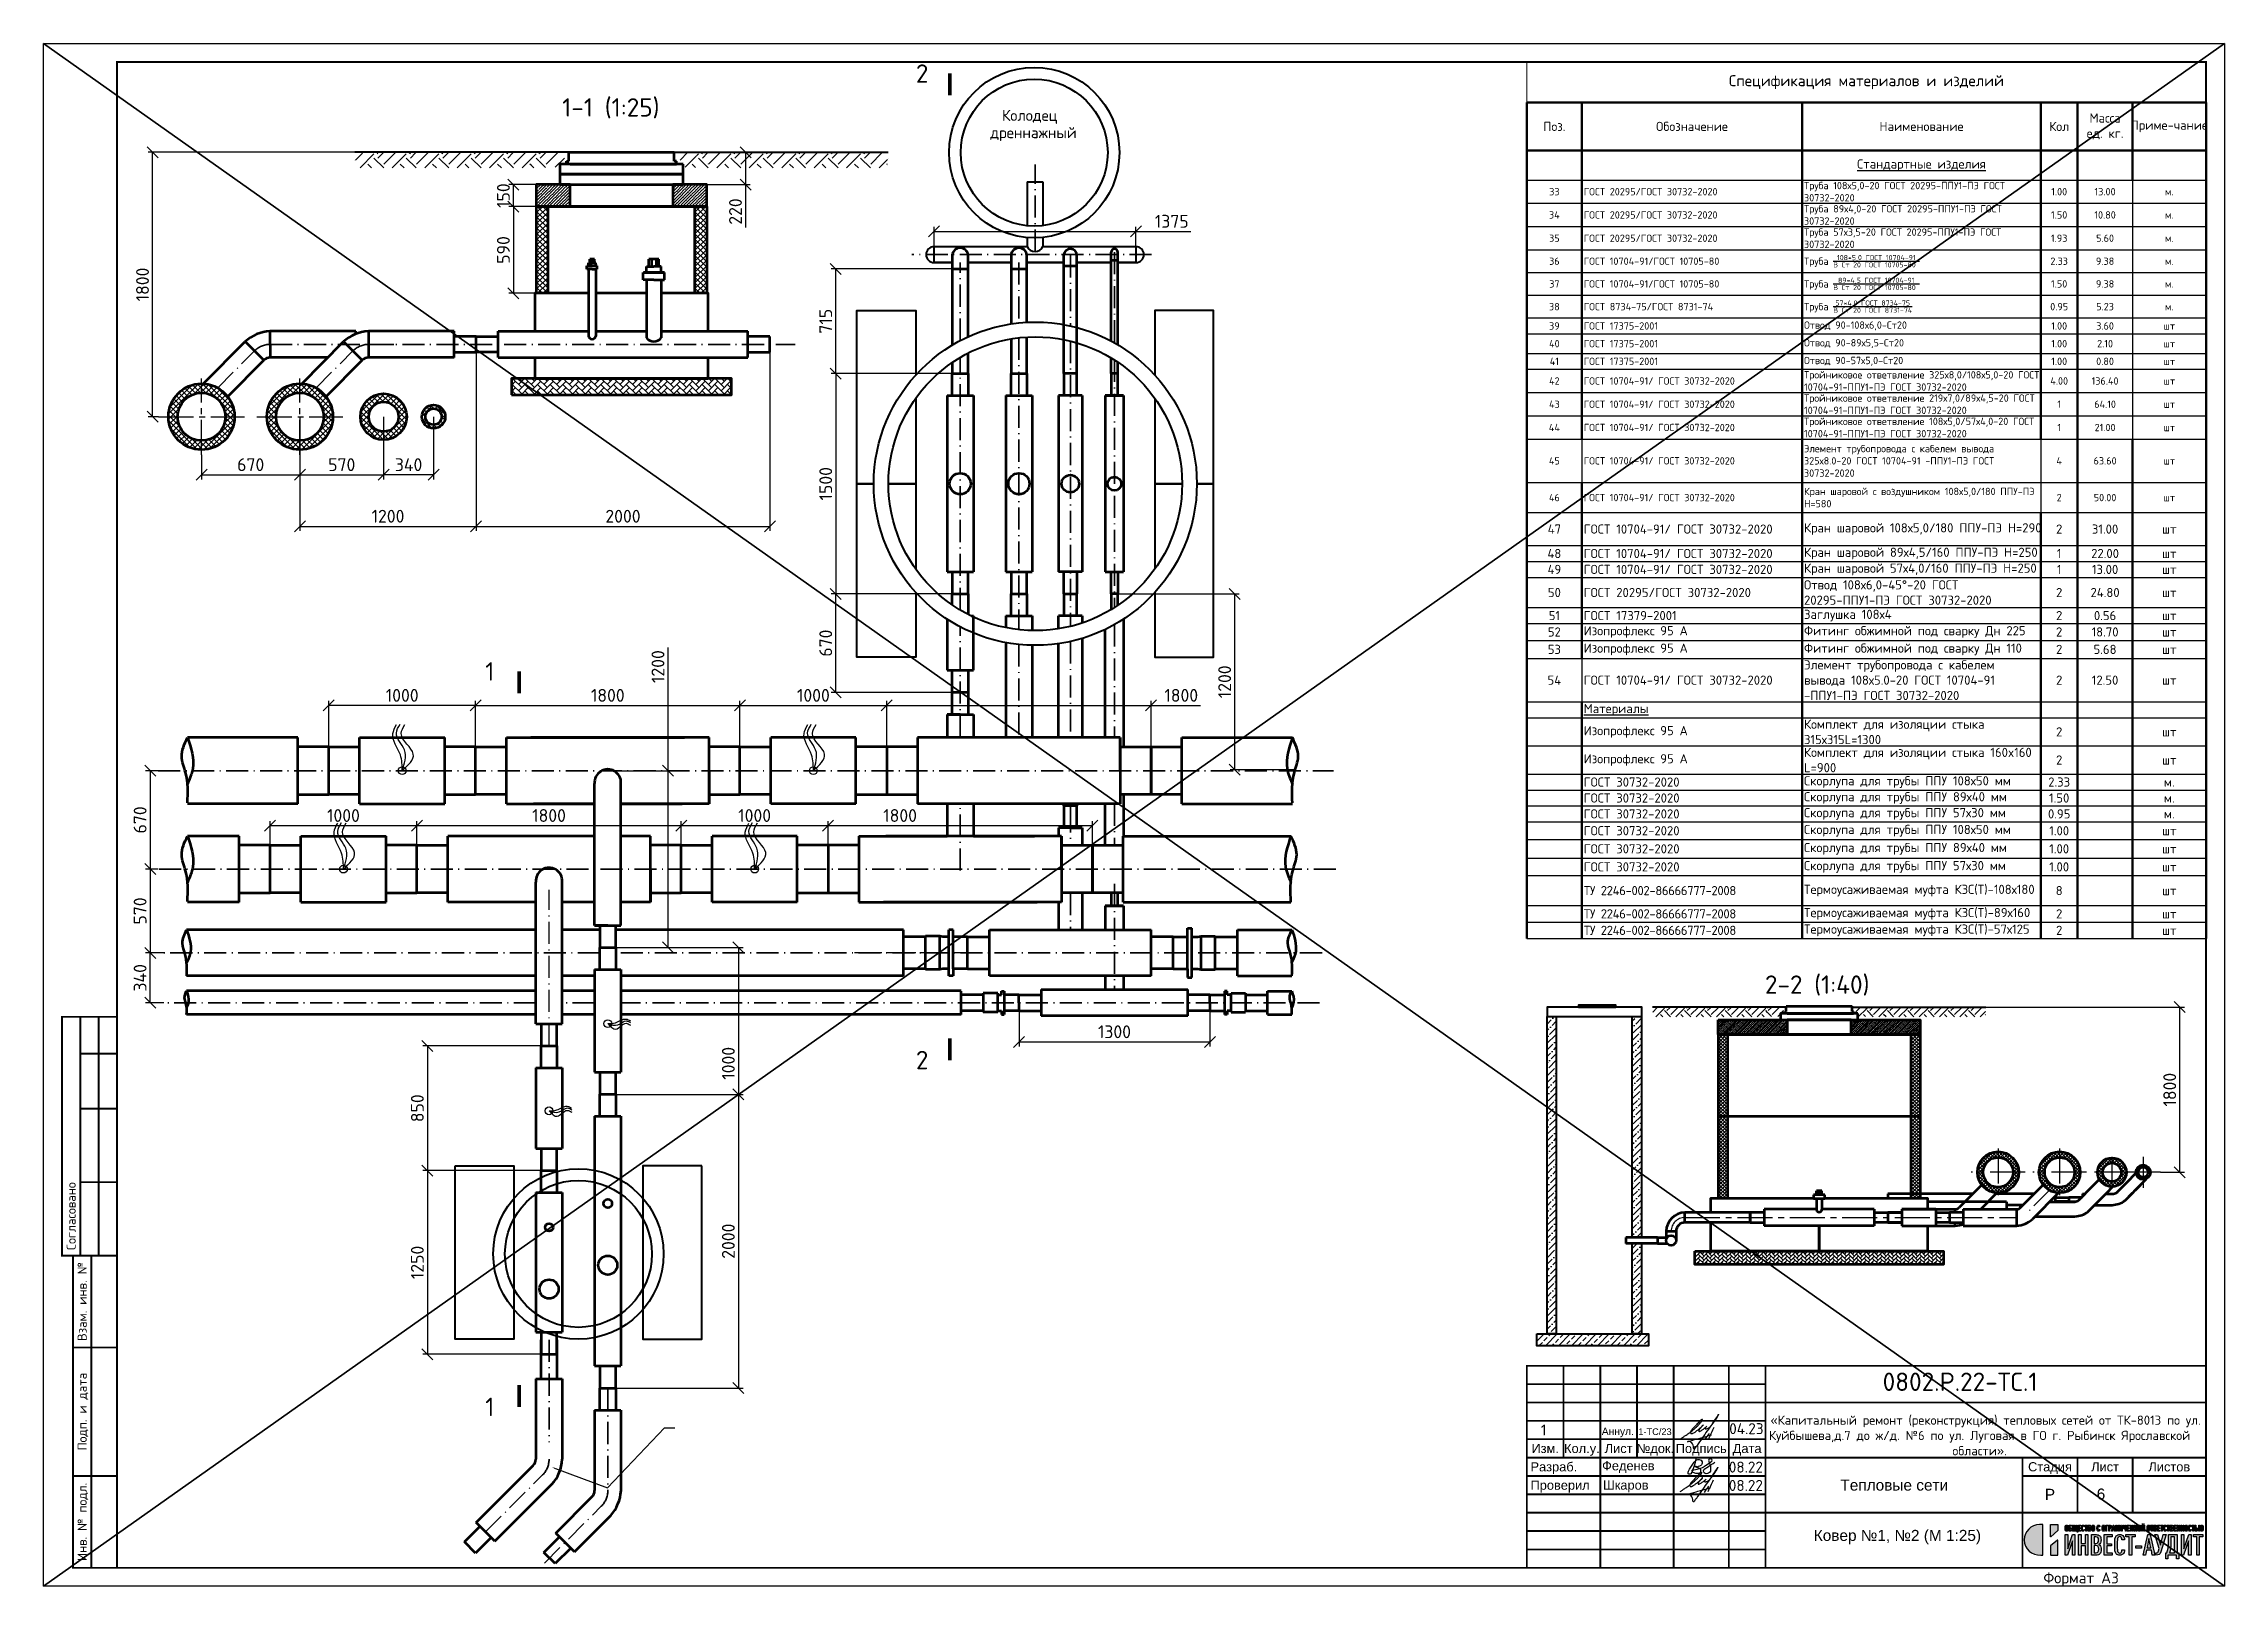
# Model space of a CAD drawing. Header units: metres. Extents: x 1642 to 8476, y 831 to 5441.
# Drawn here: x 4573 to 5167, y 1174 to 1594 of the extents above; entities that cross this region are included whole.
import ezdxf
from ezdxf import colors
from ezdxf.entities.mleader import LeaderData, LeaderLine
from ezdxf.enums import TextEntityAlignment as Align
from ezdxf.math import Vec2, Vec3

# ---------------------------------------------------------------- set-up
doc = ezdxf.new("R2010")
doc.units = ezdxf.units.M
doc.linetypes.add('ACAD_ISO10W100', pattern=[18.5, 12, -3, 0.5, -3])
doc.linetypes.add('осевая2', pattern=[28.575, 19.05, -3.175, 3.175, -3.175])
for name, color, linetype, lineweight in [('2 Рамка обычные', 1, 'Continuous', 60), ('3 Оъекты сущ.', 7, 'Continuous', 30), ('9 Размеры на геодезии', 5, 'Continuous', 40), ('Объекты проект.', 1, 'Continuous', 80), ('Осевая', 2, 'осевая2', 30), ('Размер 3.5', 250, 'Continuous', 35), ('Размерный', 4, 'Continuous', 30), ('Размеры на чертеже', 250, 'Continuous', 25)]:
    doc.layers.add(name, color=color, linetype=linetype, lineweight=lineweight)
for name, color, linetype in [('layer 1', 7, 'Continuous'), ('рамка', 7, 'Continuous'), ('Штриховка', 7, 'Continuous')]:
    doc.layers.add(name, color=color, linetype=linetype)
doc.styles.add('-ISOCPEUR-', font='isocpeur.ttf')
doc.styles.add('GOST', font='gost.shx', dxfattribs={"oblique": 15})
doc.styles.get("Standard").update_dxf_attribs({"font": 'arial.ttf'})
doc.dimstyles.new('Копия М 1 к 25', dxfattribs={"dimtxt": 3.5, "dimasz": 3, "dimexe": 1.25, "dimexo": 0, "dimgap": 1, "dimtad": 1, "dimdec": 0, "dimlfac": 25, "dimzin": 0, "dimdsep": 46, "dimtxsty": 'GOST', "dimblk": 'OBLIQUE', "dimcen": 5, "dimclrd": 256, "dimclre": 256, "dimclrt": 256, "dimazin": 2, "dimtfac": 1, "dimtdec": 0, "dimtmove": 0, "dimatfit": 3, "dimldrblk": 'NONE', "dimfxl": 1.25, "dimtolj": 1, "dimtzin": 0, "dimlwd": -1, "dimlwe": -1, "dimarcsym": 2})
doc.dimstyles.new('Копия(2) М 1 к 40', dxfattribs={"dimtxt": 3.5, "dimasz": 3, "dimexe": 1.25, "dimexo": 0, "dimgap": 1, "dimtad": 1, "dimdec": 0, "dimlfac": 40, "dimzin": 0, "dimdsep": 46, "dimtxsty": 'GOST', "dimblk": 'OBLIQUE', "dimcen": 5, "dimclrd": 256, "dimclre": 256, "dimclrt": 256, "dimazin": 2, "dimtfac": 1, "dimtdec": 0, "dimtmove": 0, "dimatfit": 3, "dimldrblk": 'NONE', "dimfxl": 1.25, "dimtolj": 1, "dimtzin": 0, "dimlwd": -1, "dimlwe": -1, "dimarcsym": 2})
pattern_1 = [(45, (-129232.6093, 585311.2154), (0, 8.838834765), [6.25, -6.25]), (45, (-129234.2666, 585312.873), (0, 8.838834765), [6.25, -6.25]), (45, (-129235.924, 585314.53), (0, 8.838834765), [6.25, -6.25]), (135, (-129235.924, 585315.635), (-8.838834765, 9e-16), [6.25, -6.25]), (135, (-129234.2666, 585317.292), (-8.838834765, 9e-16), [6.25, -6.25]), (135, (-129232.6093, 585318.9494), (-8.838834765, 9e-16), [6.25, -6.25])]
pattern_2 = [(45, (-78670.4375, 366173.3094), (0, 5.52427173), [3.90625, -3.90625]), (45, (-78671.4733, 366174.345), (0, 5.52427173), [3.90625, -3.90625]), (45, (-78672.509, 366175.381), (0, 5.52427173), [3.90625, -3.90625]), (135, (-78672.509, 366176.0715), (-5.52427173, 6e-16), [3.90625, -3.90625]), (135, (-78671.4733, 366177.1073), (-5.52427173, 6e-16), [3.90625, -3.90625]), (135, (-78670.4375, 366178.143), (-5.52427173, 6e-16), [3.90625, -3.90625])]

msp = doc.modelspace()

# ---------------------------------------------------------------- texts
at = {"insert": (5073.449, 1231.832), "char_height": 5, "width": 38.55785, "attachment_point": 1, "style": '-ISOCPEUR-'}
msp.add_mtext('0802.Р.22-ТС.1', dxfattribs=at)
at = {"layer": '3 Оъекты сущ.', "style": '-ISOCPEUR-'}
for s, p in [('2', (4810.127, 1583.042)), ('1', (4692.831, 1420.247)), ('2', (4810.127, 1314.428)), ('1', (4692.831, 1219.991))]:
    msp.add_text(s, height=5, dxfattribs=at).set_placement(p)
for s, height, p in [('1-1 (1:25)', 5, (4727.037, 1576.321)), ('Колодец', 3, (4841.125, 1574.148)), ('дреннажный', 3, (4842.165, 1569.436)), ('2-2 (1:40)', 5, (5055.629, 1337.48))]:
    msp.add_text(s, height=height, dxfattribs=at).set_placement(p, align=Align.MIDDLE_CENTER)
at = {"layer": 'Размерный', "color": 0, "style": '-ISOCPEUR-'}
for s, p in [('1', (4980.375, 1214.709)), ('04.23', (5031.667, 1215.056)), ('08.22', (5031.548, 1204.599)), ('08.22', (5031.548, 1199.599))]:
    msp.add_text(s, height=3, dxfattribs=at).set_placement(p)
at = {"layer": 'Размерный', "color": 0}
for s, height, p in [('Аннул.', 2, (4996.957, 1214.835)), ('1-ТС/23', 1.8, (5006.905, 1214.835))]:
    msp.add_text(s, height=height, dxfattribs=at).set_placement(p)

# ---------------------------------------------------------------- blocks, each defined once
blk = doc.blocks.new('Лого')
h = blk.add_hatch(color=151)
h.set_gradient(color1=(158, 191, 227), color2=(46, 54, 92), tint=1, name='HEMISPHERICAL')
edge = h.paths.add_edge_path()
edge.add_spline(control_points=[(0.35, 0.49), (-0.19, 0.45), (-0.66, 0.87), (-0.66, 1.41), (-0.66, 1.41), (-0.66, 1.92), (-0.24, 2.34), (0.27, 2.34), (0.27, 2.34), (0.27, 2.34), (0.47, 2.34), (0.47, 2.34), (0.47, 2.34), (0.48, 2.34), (0.48, 2.33), (0.48, 2.33), (0.48, 2.33), (0.48, 2.33), (0.48, 0.51), (0.48, 0.51), (0.48, 0.51), (0.48, 0.5), (0.48, 0.49), (0.47, 0.49), (0.47, 0.49), (0.47, 0.49), (0.35, 0.49), (0.35, 0.49), (0.35, 0.49), (0.35, 0.49), (0.35, 0.49), (0.35, 0.49)], knot_values=[0, 0, 0, 0, 0.111111, 0.111111, 0.111111, 0.111121, 0.222222, 0.222222, 0.222222, 0.222232, 0.333333, 0.333333, 0.333333, 0.333344, 0.444444, 0.444444, 0.444444, 0.444455, 0.555556, 0.555556, 0.555556, 0.555566, 0.666667, 0.666667, 0.666667, 0.666677, 0.777778, 0.777778, 0.777778, 0.777788, 1, 1, 1, 1], degree=3, periodic=0)
edge = h.paths.add_edge_path()
edge.add_spline(control_points=[(0.96, 1.6), (0.96, 1.6), (1.39, 1.97), (1.39, 1.97), (1.39, 1.97), (1.39, 1.97), (1.39, 1.97), (1.39, 1.98), (1.39, 1.98), (1.39, 1.98), (1.39, 2.33), (1.39, 2.33), (1.39, 2.33), (1.39, 2.33), (1.38, 2.34), (1.38, 2.34), (1.38, 2.34), (1.38, 2.34), (0.95, 2.34), (0.95, 2.34), (0.95, 2.34), (0.94, 2.34), (0.93, 2.33), (0.93, 2.33), (0.93, 2.33), (0.93, 2.33), (0.93, 1.61), (0.93, 1.61), (0.93, 1.61), (0.93, 1.61), (0.94, 1.6), (0.94, 1.6), (0.94, 1.6), (0.95, 1.6), (0.95, 1.6), (0.96, 1.6)], knot_values=[0, 0, 0, 0, 0.1, 0.1, 0.1, 0.10001, 0.2, 0.2, 0.2, 0.20001, 0.3, 0.3, 0.3, 0.30001, 0.4, 0.4, 0.4, 0.40001, 0.5, 0.5, 0.5, 0.50001, 0.6, 0.6, 0.6, 0.60001, 0.7, 0.7, 0.7, 0.70001, 0.8, 0.8, 0.8, 0.80001, 1, 1, 1, 1], degree=3, periodic=0)
edge = h.paths.add_edge_path()
edge.add_spline(control_points=[(0.94, 1.06), (0.94, 1.06), (1.37, 1.4), (1.37, 1.4), (1.37, 1.4), (1.37, 1.4), (1.38, 1.4), (1.38, 1.4), (1.38, 1.4), (1.39, 1.4), (1.39, 1.4), (1.39, 1.39), (1.39, 1.39), (1.39, 1.39), (1.39, 0.51), (1.39, 0.51), (1.39, 0.51), (1.39, 0.5), (1.38, 0.49), (1.38, 0.49), (1.38, 0.49), (1.38, 0.49), (0.95, 0.49), (0.95, 0.49), (0.95, 0.49), (0.94, 0.49), (0.93, 0.5), (0.93, 0.51), (0.93, 0.51), (0.93, 0.51), (0.93, 1.05), (0.93, 1.05), (0.93, 1.05), (0.93, 1.05), (0.94, 1.06), (0.94, 1.06)], knot_values=[0, 0, 0, 0, 0.1, 0.1, 0.1, 0.10001, 0.2, 0.2, 0.2, 0.20001, 0.3, 0.3, 0.3, 0.30001, 0.4, 0.4, 0.4, 0.40001, 0.5, 0.5, 0.5, 0.50001, 0.6, 0.6, 0.6, 0.60001, 0.7, 0.7, 0.7, 0.70001, 0.8, 0.8, 0.8, 0.80001, 1, 1, 1, 1], degree=3, periodic=0)
at = {"true_color": 0x2e365c}
h = blk.add_hatch(color=159, dxfattribs=at)
h.dxf.hatch_style = 1
edge = h.paths.add_edge_path()
edge.add_spline(control_points=[(10.17, 1.59), (10.17, 1.59), (10.17, 1.73), (10.17, 1.73), (10.17, 1.73), (10.17, 1.73), (9.6, 1.73), (9.6, 1.73), (9.6, 1.73), (9.6, 1.73), (9.6, 1.59), (9.6, 1.59), (9.6, 1.59), (9.6, 1.59), (9.81, 1.59), (9.81, 1.59), (9.81, 1.59), (9.81, 1.59), (9.81, 0.49), (9.81, 0.49), (9.81, 0.49), (9.81, 0.49), (9.96, 0.49), (9.96, 0.49), (9.96, 0.49), (9.96, 0.49), (9.96, 1.59), (9.96, 1.59), (9.96, 1.59), (9.96, 1.59), (10.17, 1.59), (10.17, 1.59)], knot_values=[0, 0, 0, 0, 0.111111, 0.111111, 0.111111, 0.111121, 0.222222, 0.222222, 0.222222, 0.222232, 0.333333, 0.333333, 0.333333, 0.333344, 0.444444, 0.444444, 0.444444, 0.444455, 0.555556, 0.555556, 0.555556, 0.555566, 0.666667, 0.666667, 0.666667, 0.666677, 0.777778, 0.777778, 0.777778, 0.777788, 1, 1, 1, 1], degree=3, periodic=0)
edge = h.paths.add_edge_path()
edge.add_spline(control_points=[(9.46, 0.49), (9.46, 0.49), (9.46, 1.73), (9.46, 1.73), (9.46, 1.73), (9.46, 1.73), (9.32, 1.73), (9.32, 1.73), (9.32, 1.73), (9.32, 1.73), (9.02, 0.87), (9.02, 0.87), (9.02, 0.87), (9.02, 0.87), (9.02, 1.73), (9.02, 1.73), (9.02, 1.73), (9.02, 1.73), (8.87, 1.73), (8.87, 1.73), (8.87, 1.73), (8.87, 1.73), (8.87, 0.49), (8.87, 0.49), (8.87, 0.49), (8.87, 0.49), (9.01, 0.49), (9.01, 0.49), (9.01, 0.49), (9.01, 0.49), (9.31, 1.35), (9.31, 1.35), (9.31, 1.35), (9.31, 1.35), (9.31, 0.49), (9.31, 0.49), (9.31, 0.49), (9.31, 0.49), (9.46, 0.49), (9.46, 0.49)], knot_values=[0, 0, 0, 0, 0.090909, 0.090909, 0.090909, 0.090919, 0.181818, 0.181818, 0.181818, 0.181828, 0.272727, 0.272727, 0.272727, 0.272738, 0.363636, 0.363636, 0.363636, 0.363647, 0.454545, 0.454545, 0.454545, 0.454556, 0.545455, 0.545455, 0.545455, 0.545465, 0.636364, 0.636364, 0.636364, 0.636374, 0.727273, 0.727273, 0.727273, 0.727283, 0.818182, 0.818182, 0.818182, 0.818192, 1, 1, 1, 1], degree=3, periodic=0)
edge = h.paths.add_edge_path(flags=16)
edge.add_spline(control_points=[(8.46, 0.63), (8.46, 0.63), (8.15, 0.63), (8.15, 0.63), (8.15, 0.63), (8.21, 0.79), (8.24, 0.97), (8.24, 1.2), (8.24, 1.2), (8.24, 1.2), (8.24, 1.59), (8.24, 1.59), (8.24, 1.59), (8.24, 1.59), (8.46, 1.59), (8.46, 1.59), (8.46, 1.59), (8.46, 1.59), (8.46, 0.63), (8.46, 0.63)], knot_values=[0, 0, 0, 0, 0.166667, 0.166667, 0.166667, 0.166677, 0.333333, 0.333333, 0.333333, 0.333344, 0.5, 0.5, 0.5, 0.50001, 0.666667, 0.666667, 0.666667, 0.666677, 1, 1, 1, 1], degree=3, periodic=0)
edge = h.paths.add_edge_path()
edge.add_spline(control_points=[(8.71, 0.27), (8.71, 0.27), (8.71, 0.63), (8.71, 0.63), (8.71, 0.63), (8.71, 0.63), (8.61, 0.63), (8.61, 0.63), (8.61, 0.63), (8.61, 0.63), (8.61, 1.73), (8.61, 1.73), (8.61, 1.73), (8.61, 1.73), (8.09, 1.73), (8.09, 1.73), (8.09, 1.73), (8.09, 1.73), (8.09, 1.23), (8.09, 1.23), (8.09, 1.23), (8.09, 0.99), (8.06, 0.79), (7.99, 0.63), (7.99, 0.63), (7.99, 0.63), (7.92, 0.63), (7.92, 0.63), (7.92, 0.63), (7.92, 0.63), (7.92, 0.27), (7.92, 0.27), (7.92, 0.27), (7.92, 0.27), (8.06, 0.27), (8.06, 0.27), (8.06, 0.27), (8.06, 0.27), (8.06, 0.49), (8.06, 0.49), (8.06, 0.49), (8.06, 0.49), (8.57, 0.49), (8.57, 0.49), (8.57, 0.49), (8.57, 0.49), (8.57, 0.27), (8.57, 0.27), (8.57, 0.27), (8.57, 0.27), (8.71, 0.27), (8.71, 0.27)], knot_values=[0, 0, 0, 0, 0.071429, 0.071429, 0.071429, 0.071439, 0.142857, 0.142857, 0.142857, 0.142867, 0.214286, 0.214286, 0.214286, 0.214296, 0.285714, 0.285714, 0.285714, 0.285725, 0.357143, 0.357143, 0.357143, 0.357153, 0.428571, 0.428571, 0.428571, 0.428582, 0.5, 0.5, 0.5, 0.50001, 0.571429, 0.571429, 0.571429, 0.571439, 0.642857, 0.642857, 0.642857, 0.642867, 0.714286, 0.714286, 0.714286, 0.714296, 0.785714, 0.785714, 0.785714, 0.785725, 0.857143, 0.857143, 0.857143, 0.857153, 1, 1, 1, 1], degree=3, periodic=0)
edge = h.paths.add_edge_path()
edge.add_spline(control_points=[(7.94, 1.73), (7.94, 1.73), (7.77, 1.73), (7.77, 1.73), (7.77, 1.73), (7.77, 1.73), (7.61, 1.1), (7.61, 1.1), (7.61, 1.1), (7.61, 1.1), (7.43, 1.73), (7.43, 1.73), (7.43, 1.73), (7.43, 1.73), (7.27, 1.73), (7.27, 1.73), (7.27, 1.73), (7.27, 1.73), (7.53, 0.89), (7.53, 0.89), (7.53, 0.89), (7.53, 0.89), (7.49, 0.75), (7.49, 0.75), (7.49, 0.75), (7.46, 0.65), (7.43, 0.63), (7.33, 0.63), (7.33, 0.63), (7.33, 0.63), (7.33, 0.49), (7.33, 0.49), (7.33, 0.49), (7.5, 0.49), (7.57, 0.52), (7.62, 0.69), (7.62, 0.69), (7.62, 0.69), (7.94, 1.73), (7.94, 1.73)], knot_values=[0, 0, 0, 0, 0.090909, 0.090909, 0.090909, 0.090919, 0.181818, 0.181818, 0.181818, 0.181828, 0.272727, 0.272727, 0.272727, 0.272738, 0.363636, 0.363636, 0.363636, 0.363647, 0.454545, 0.454545, 0.454545, 0.454556, 0.545455, 0.545455, 0.545455, 0.545465, 0.636364, 0.636364, 0.636364, 0.636374, 0.727273, 0.727273, 0.727273, 0.727283, 0.818182, 0.818182, 0.818182, 0.818192, 1, 1, 1, 1], degree=3, periodic=0)
edge = h.paths.add_edge_path(flags=16)
edge.add_spline(control_points=[(7.02, 0.92), (7.02, 0.92), (6.79, 0.92), (6.79, 0.92), (6.79, 0.92), (6.79, 0.92), (6.9, 1.49), (6.9, 1.49), (6.9, 1.49), (6.9, 1.49), (7.02, 0.92), (7.02, 0.92)], knot_values=[0, 0, 0, 0, 0.25, 0.25, 0.25, 0.25001, 0.5, 0.5, 0.5, 0.50001, 1, 1, 1, 1], degree=3, periodic=0)
edge = h.paths.add_edge_path()
edge.add_spline(control_points=[(7.26, 0.49), (7.26, 0.49), (6.98, 1.73), (6.98, 1.73), (6.98, 1.73), (6.98, 1.73), (6.83, 1.73), (6.83, 1.73), (6.83, 1.73), (6.83, 1.73), (6.55, 0.49), (6.55, 0.49), (6.55, 0.49), (6.55, 0.49), (6.7, 0.49), (6.7, 0.49), (6.7, 0.49), (6.7, 0.49), (6.76, 0.78), (6.76, 0.78), (6.76, 0.78), (6.76, 0.78), (7.05, 0.78), (7.05, 0.78), (7.05, 0.78), (7.05, 0.78), (7.11, 0.49), (7.11, 0.49), (7.11, 0.49), (7.11, 0.49), (7.26, 0.49), (7.26, 0.49)], knot_values=[0, 0, 0, 0, 0.111111, 0.111111, 0.111111, 0.111121, 0.222222, 0.222222, 0.222222, 0.222232, 0.333333, 0.333333, 0.333333, 0.333344, 0.444444, 0.444444, 0.444444, 0.444455, 0.555556, 0.555556, 0.555556, 0.555566, 0.666667, 0.666667, 0.666667, 0.666677, 0.777778, 0.777778, 0.777778, 0.777788, 1, 1, 1, 1], degree=3, periodic=0)
edge = h.paths.add_edge_path()
edge.add_spline(control_points=[(6.45, 0.91), (6.45, 0.91), (6.45, 1.05), (6.45, 1.05), (6.45, 1.05), (6.45, 1.05), (6.11, 1.05), (6.11, 1.05), (6.11, 1.05), (6.11, 1.05), (6.11, 0.91), (6.11, 0.91), (6.11, 0.91), (6.11, 0.91), (6.45, 0.91), (6.45, 0.91)], knot_values=[0, 0, 0, 0, 0.2, 0.2, 0.2, 0.20001, 0.4, 0.4, 0.4, 0.40001, 0.6, 0.6, 0.6, 0.60001, 1, 1, 1, 1], degree=3, periodic=0)
edge = h.paths.add_edge_path()
edge.add_spline(control_points=[(6.07, 1.59), (6.07, 1.59), (6.07, 1.73), (6.07, 1.73), (6.07, 1.73), (6.07, 1.73), (5.51, 1.73), (5.51, 1.73), (5.51, 1.73), (5.51, 1.73), (5.51, 1.59), (5.51, 1.59), (5.51, 1.59), (5.51, 1.59), (5.71, 1.59), (5.71, 1.59), (5.71, 1.59), (5.71, 1.59), (5.71, 0.49), (5.71, 0.49), (5.71, 0.49), (5.71, 0.49), (5.86, 0.49), (5.86, 0.49), (5.86, 0.49), (5.86, 0.49), (5.86, 1.59), (5.86, 1.59), (5.86, 1.59), (5.86, 1.59), (6.07, 1.59), (6.07, 1.59)], knot_values=[0, 0, 0, 0, 0.111111, 0.111111, 0.111111, 0.111121, 0.222222, 0.222222, 0.222222, 0.222232, 0.333333, 0.333333, 0.333333, 0.333344, 0.444444, 0.444444, 0.444444, 0.444455, 0.555556, 0.555556, 0.555556, 0.555566, 0.666667, 0.666667, 0.666667, 0.666677, 0.777778, 0.777778, 0.777778, 0.777788, 1, 1, 1, 1], degree=3, periodic=0)
edge = h.paths.add_edge_path()
edge.add_spline(control_points=[(5.42, 0.8), (5.42, 0.8), (5.27, 0.8), (5.27, 0.8), (5.27, 0.8), (5.27, 0.74), (5.26, 0.69), (5.23, 0.65), (5.23, 0.65), (5.21, 0.63), (5.18, 0.61), (5.14, 0.61), (5.14, 0.61), (5.09, 0.61), (5.05, 0.63), (5.03, 0.66), (5.03, 0.66), (4.99, 0.72), (4.98, 0.82), (4.98, 1.11), (4.98, 1.11), (4.98, 1.4), (4.99, 1.5), (5.03, 1.56), (5.03, 1.56), (5.05, 1.59), (5.09, 1.61), (5.14, 1.61), (5.14, 1.61), (5.18, 1.61), (5.21, 1.59), (5.23, 1.56), (5.23, 1.56), (5.26, 1.53), (5.27, 1.48), (5.27, 1.42), (5.27, 1.42), (5.27, 1.42), (5.42, 1.42), (5.42, 1.42), (5.42, 1.42), (5.42, 1.52), (5.39, 1.61), (5.33, 1.67), (5.33, 1.67), (5.28, 1.72), (5.22, 1.74), (5.14, 1.74), (5.14, 1.74), (5.04, 1.74), (4.97, 1.7), (4.92, 1.65), (4.92, 1.65), (4.84, 1.56), (4.83, 1.45), (4.83, 1.11), (4.83, 1.11), (4.83, 0.77), (4.84, 0.66), (4.92, 0.57), (4.92, 0.57), (4.97, 0.51), (5.04, 0.48), (5.14, 0.48), (5.14, 0.48), (5.22, 0.48), (5.28, 0.5), (5.33, 0.55), (5.33, 0.55), (5.39, 0.6), (5.42, 0.69), (5.42, 0.8)], knot_values=[0, 0, 0, 0, 0.052632, 0.052632, 0.052632, 0.052642, 0.105263, 0.105263, 0.105263, 0.105273, 0.157895, 0.157895, 0.157895, 0.157905, 0.210526, 0.210526, 0.210526, 0.210537, 0.263158, 0.263158, 0.263158, 0.263168, 0.315789, 0.315789, 0.315789, 0.3158, 0.368421, 0.368421, 0.368421, 0.368431, 0.421053, 0.421053, 0.421053, 0.421063, 0.473684, 0.473684, 0.473684, 0.473694, 0.526316, 0.526316, 0.526316, 0.526326, 0.578947, 0.578947, 0.578947, 0.578958, 0.631579, 0.631579, 0.631579, 0.631589, 0.684211, 0.684211, 0.684211, 0.684221, 0.736842, 0.736842, 0.736842, 0.736852, 0.789474, 0.789474, 0.789474, 0.789484, 0.842105, 0.842105, 0.842105, 0.842116, 0.894737, 0.894737, 0.894737, 0.894747, 1, 1, 1, 1], degree=3, periodic=0)
edge = h.paths.add_edge_path()
edge.add_spline(control_points=[(4.68, 0.49), (4.68, 0.49), (4.68, 0.63), (4.68, 0.63), (4.68, 0.63), (4.68, 0.63), (4.35, 0.63), (4.35, 0.63), (4.35, 0.63), (4.35, 0.63), (4.35, 1.05), (4.35, 1.05), (4.35, 1.05), (4.35, 1.05), (4.64, 1.05), (4.64, 1.05), (4.64, 1.05), (4.64, 1.05), (4.64, 1.18), (4.64, 1.18), (4.64, 1.18), (4.64, 1.18), (4.35, 1.18), (4.35, 1.18), (4.35, 1.18), (4.35, 1.18), (4.35, 1.59), (4.35, 1.59), (4.35, 1.59), (4.35, 1.59), (4.68, 1.59), (4.68, 1.59), (4.68, 1.59), (4.68, 1.59), (4.68, 1.73), (4.68, 1.73), (4.68, 1.73), (4.68, 1.73), (4.2, 1.73), (4.2, 1.73), (4.2, 1.73), (4.2, 1.73), (4.2, 0.49), (4.2, 0.49), (4.2, 0.49), (4.2, 0.49), (4.68, 0.49), (4.68, 0.49)], knot_values=[0, 0, 0, 0, 0.076923, 0.076923, 0.076923, 0.076933, 0.153846, 0.153846, 0.153846, 0.153856, 0.230769, 0.230769, 0.230769, 0.230779, 0.307692, 0.307692, 0.307692, 0.307703, 0.384615, 0.384615, 0.384615, 0.384626, 0.461538, 0.461538, 0.461538, 0.461549, 0.538462, 0.538462, 0.538462, 0.538472, 0.615385, 0.615385, 0.615385, 0.615395, 0.692308, 0.692308, 0.692308, 0.692318, 0.769231, 0.769231, 0.769231, 0.769241, 0.846154, 0.846154, 0.846154, 0.846164, 1, 1, 1, 1], degree=3, periodic=0)
edge = h.paths.add_edge_path(flags=16)
edge.add_spline(control_points=[(3.85, 1.4), (3.85, 1.26), (3.8, 1.2), (3.69, 1.2), (3.69, 1.2), (3.69, 1.2), (3.58, 1.2), (3.58, 1.2), (3.58, 1.2), (3.58, 1.2), (3.58, 1.59), (3.58, 1.59), (3.58, 1.59), (3.58, 1.59), (3.69, 1.59), (3.69, 1.59), (3.69, 1.59), (3.8, 1.59), (3.85, 1.54), (3.85, 1.4)], knot_values=[0, 0, 0, 0, 0.166667, 0.166667, 0.166667, 0.166677, 0.333333, 0.333333, 0.333333, 0.333344, 0.5, 0.5, 0.5, 0.50001, 0.666667, 0.666667, 0.666667, 0.666677, 1, 1, 1, 1], degree=3, periodic=0)
edge = h.paths.add_edge_path(flags=16)
edge.add_spline(control_points=[(3.86, 0.85), (3.86, 0.68), (3.8, 0.63), (3.69, 0.63), (3.69, 0.63), (3.69, 0.63), (3.58, 0.63), (3.58, 0.63), (3.58, 0.63), (3.58, 0.63), (3.58, 1.07), (3.58, 1.07), (3.58, 1.07), (3.58, 1.07), (3.69, 1.07), (3.69, 1.07), (3.69, 1.07), (3.8, 1.07), (3.86, 1.01), (3.86, 0.85)], knot_values=[0, 0, 0, 0, 0.166667, 0.166667, 0.166667, 0.166677, 0.333333, 0.333333, 0.333333, 0.333344, 0.5, 0.5, 0.5, 0.50001, 0.666667, 0.666667, 0.666667, 0.666677, 1, 1, 1, 1], degree=3, periodic=0)
edge = h.paths.add_edge_path()
edge.add_spline(control_points=[(4.01, 0.84), (4.01, 0.94), (4, 1.03), (3.93, 1.09), (3.93, 1.09), (3.91, 1.11), (3.88, 1.13), (3.85, 1.14), (3.85, 1.14), (3.88, 1.15), (3.9, 1.16), (3.92, 1.18), (3.92, 1.18), (3.99, 1.24), (4, 1.31), (4, 1.4), (4, 1.4), (4, 1.54), (3.98, 1.6), (3.92, 1.65), (3.92, 1.65), (3.87, 1.7), (3.81, 1.73), (3.7, 1.73), (3.7, 1.73), (3.7, 1.73), (3.43, 1.73), (3.43, 1.73), (3.43, 1.73), (3.43, 1.73), (3.43, 0.49), (3.43, 0.49), (3.43, 0.49), (3.43, 0.49), (3.7, 0.49), (3.7, 0.49), (3.7, 0.49), (3.81, 0.49), (3.88, 0.51), (3.93, 0.57), (3.93, 0.57), (3.98, 0.62), (4.01, 0.69), (4.01, 0.84)], knot_values=[0, 0, 0, 0, 0.083333, 0.083333, 0.083333, 0.083344, 0.166667, 0.166667, 0.166667, 0.166677, 0.25, 0.25, 0.25, 0.25001, 0.333333, 0.333333, 0.333333, 0.333344, 0.416667, 0.416667, 0.416667, 0.416677, 0.5, 0.5, 0.5, 0.50001, 0.583333, 0.583333, 0.583333, 0.583344, 0.666667, 0.666667, 0.666667, 0.666677, 0.75, 0.75, 0.75, 0.75001, 0.833333, 0.833333, 0.833333, 0.833344, 1, 1, 1, 1], degree=3, periodic=0)
edge = h.paths.add_edge_path()
edge.add_spline(control_points=[(3.21, 0.49), (3.21, 0.49), (3.21, 1.73), (3.21, 1.73), (3.21, 1.73), (3.21, 1.73), (3.06, 1.73), (3.06, 1.73), (3.06, 1.73), (3.06, 1.73), (3.06, 1.19), (3.06, 1.19), (3.06, 1.19), (3.06, 1.19), (2.79, 1.19), (2.79, 1.19), (2.79, 1.19), (2.79, 1.19), (2.79, 1.73), (2.79, 1.73), (2.79, 1.73), (2.79, 1.73), (2.64, 1.73), (2.64, 1.73), (2.64, 1.73), (2.64, 1.73), (2.64, 0.49), (2.64, 0.49), (2.64, 0.49), (2.64, 0.49), (2.79, 0.49), (2.79, 0.49), (2.79, 0.49), (2.79, 0.49), (2.79, 1.05), (2.79, 1.05), (2.79, 1.05), (2.79, 1.05), (3.06, 1.05), (3.06, 1.05), (3.06, 1.05), (3.06, 1.05), (3.06, 0.49), (3.06, 0.49), (3.06, 0.49), (3.06, 0.49), (3.21, 0.49), (3.21, 0.49)], knot_values=[0, 0, 0, 0, 0.076923, 0.076923, 0.076923, 0.076933, 0.153846, 0.153846, 0.153846, 0.153856, 0.230769, 0.230769, 0.230769, 0.230779, 0.307692, 0.307692, 0.307692, 0.307703, 0.384615, 0.384615, 0.384615, 0.384626, 0.461538, 0.461538, 0.461538, 0.461549, 0.538462, 0.538462, 0.538462, 0.538472, 0.615385, 0.615385, 0.615385, 0.615395, 0.692308, 0.692308, 0.692308, 0.692318, 0.769231, 0.769231, 0.769231, 0.769241, 0.846154, 0.846154, 0.846154, 0.846164, 1, 1, 1, 1], degree=3, periodic=0)
edge = h.paths.add_edge_path()
edge.add_spline(control_points=[(2.42, 0.49), (2.42, 0.49), (2.42, 1.73), (2.42, 1.73), (2.42, 1.73), (2.42, 1.73), (2.28, 1.73), (2.28, 1.73), (2.28, 1.73), (2.28, 1.73), (1.98, 0.87), (1.98, 0.87), (1.98, 0.87), (1.98, 0.87), (1.98, 1.73), (1.98, 1.73), (1.98, 1.73), (1.98, 1.73), (1.83, 1.73), (1.83, 1.73), (1.83, 1.73), (1.83, 1.73), (1.83, 0.49), (1.83, 0.49), (1.83, 0.49), (1.83, 0.49), (1.96, 0.49), (1.96, 0.49), (1.96, 0.49), (1.96, 0.49), (2.27, 1.35), (2.27, 1.35), (2.27, 1.35), (2.27, 1.35), (2.27, 0.49), (2.27, 0.49), (2.27, 0.49), (2.27, 0.49), (2.42, 0.49), (2.42, 0.49)], knot_values=[0, 0, 0, 0, 0.090909, 0.090909, 0.090909, 0.090919, 0.181818, 0.181818, 0.181818, 0.181828, 0.272727, 0.272727, 0.272727, 0.272738, 0.363636, 0.363636, 0.363636, 0.363647, 0.454545, 0.454545, 0.454545, 0.454556, 0.545455, 0.545455, 0.545455, 0.545465, 0.636364, 0.636364, 0.636364, 0.636374, 0.727273, 0.727273, 0.727273, 0.727283, 0.818182, 0.818182, 0.818182, 0.818192, 1, 1, 1, 1], degree=3, periodic=0)
edge = h.paths.add_edge_path(flags=16)
edge.add_spline(control_points=[(10.15, 2.12), (10.15, 2.03), (10.15, 2.01), (10.13, 1.99), (10.13, 1.99), (10.13, 1.98), (10.12, 1.97), (10.11, 1.97), (10.11, 1.97), (10.09, 1.97), (10.08, 1.98), (10.08, 1.99), (10.08, 1.99), (10.06, 2.01), (10.06, 2.03), (10.06, 2.12), (10.06, 2.12), (10.06, 2.21), (10.06, 2.24), (10.08, 2.25), (10.08, 2.25), (10.08, 2.26), (10.09, 2.27), (10.11, 2.27), (10.11, 2.27), (10.12, 2.27), (10.13, 2.26), (10.13, 2.25), (10.13, 2.25), (10.15, 2.24), (10.15, 2.21), (10.15, 2.12)], knot_values=[0, 0, 0, 0, 0.111111, 0.111111, 0.111111, 0.111121, 0.222222, 0.222222, 0.222222, 0.222232, 0.333333, 0.333333, 0.333333, 0.333344, 0.444444, 0.444444, 0.444444, 0.444455, 0.555556, 0.555556, 0.555556, 0.555566, 0.666667, 0.666667, 0.666667, 0.666677, 0.777778, 0.777778, 0.777778, 0.777788, 1, 1, 1, 1], degree=3, periodic=0)
edge = h.paths.add_edge_path()
edge.add_spline(control_points=[(9.97, 1.94), (9.97, 1.94), (9.97, 2.1), (9.97, 2.1), (9.97, 2.1), (9.97, 2.1), (10.02, 2.1), (10.02, 2.1), (10.02, 2.1), (10.02, 2.02), (10.02, 1.99), (10.04, 1.96), (10.04, 1.96), (10.06, 1.95), (10.08, 1.94), (10.11, 1.94), (10.11, 1.94), (10.13, 1.94), (10.15, 1.95), (10.17, 1.96), (10.17, 1.96), (10.19, 1.99), (10.19, 2.02), (10.19, 2.12), (10.19, 2.12), (10.19, 2.22), (10.19, 2.25), (10.17, 2.28), (10.17, 2.28), (10.15, 2.29), (10.13, 2.31), (10.11, 2.31), (10.11, 2.31), (10.08, 2.31), (10.06, 2.29), (10.04, 2.28), (10.04, 2.28), (10.02, 2.25), (10.02, 2.23), (10.02, 2.14), (10.02, 2.14), (10.02, 2.14), (9.97, 2.14), (9.97, 2.14), (9.97, 2.14), (9.97, 2.14), (9.97, 2.3), (9.97, 2.3), (9.97, 2.3), (9.97, 2.3), (9.93, 2.3), (9.93, 2.3), (9.93, 2.3), (9.93, 2.3), (9.93, 1.94), (9.93, 1.94), (9.93, 1.94), (9.93, 1.94), (9.97, 1.94), (9.97, 1.94)], knot_values=[0, 0, 0, 0, 0.0625, 0.0625, 0.0625, 0.06251, 0.125, 0.125, 0.125, 0.12501, 0.1875, 0.1875, 0.1875, 0.18751, 0.25, 0.25, 0.25, 0.25001, 0.3125, 0.3125, 0.3125, 0.31251, 0.375, 0.375, 0.375, 0.37501, 0.4375, 0.4375, 0.4375, 0.43751, 0.5, 0.5, 0.5, 0.50001, 0.5625, 0.5625, 0.5625, 0.56251, 0.625, 0.625, 0.625, 0.62501, 0.6875, 0.6875, 0.6875, 0.68751, 0.75, 0.75, 0.75, 0.75001, 0.8125, 0.8125, 0.8125, 0.81251, 0.875, 0.875, 0.875, 0.87501, 1, 1, 1, 1], degree=3, periodic=0)
edge = h.paths.add_edge_path(flags=16)
edge.add_spline(control_points=[(9.83, 2.05), (9.83, 2), (9.82, 1.98), (9.79, 1.98), (9.79, 1.98), (9.79, 1.98), (9.75, 1.98), (9.75, 1.98), (9.75, 1.98), (9.75, 1.98), (9.75, 2.11), (9.75, 2.11), (9.75, 2.11), (9.75, 2.11), (9.79, 2.11), (9.79, 2.11), (9.79, 2.11), (9.82, 2.11), (9.83, 2.09), (9.83, 2.05)], knot_values=[0, 0, 0, 0, 0.166667, 0.166667, 0.166667, 0.166677, 0.333333, 0.333333, 0.333333, 0.333344, 0.5, 0.5, 0.5, 0.50001, 0.666667, 0.666667, 0.666667, 0.666677, 1, 1, 1, 1], degree=3, periodic=0)
edge = h.paths.add_edge_path()
edge.add_spline(control_points=[(9.88, 2.05), (9.88, 2.13), (9.85, 2.15), (9.79, 2.15), (9.79, 2.15), (9.79, 2.15), (9.75, 2.15), (9.75, 2.15), (9.75, 2.15), (9.75, 2.15), (9.75, 2.3), (9.75, 2.3), (9.75, 2.3), (9.75, 2.3), (9.71, 2.3), (9.71, 2.3), (9.71, 2.3), (9.71, 2.3), (9.71, 1.94), (9.71, 1.94), (9.71, 1.94), (9.71, 1.94), (9.79, 1.94), (9.79, 1.94), (9.79, 1.94), (9.85, 1.94), (9.88, 1.97), (9.88, 2.05)], knot_values=[0, 0, 0, 0, 0.125, 0.125, 0.125, 0.12501, 0.25, 0.25, 0.25, 0.25001, 0.375, 0.375, 0.375, 0.37501, 0.5, 0.5, 0.5, 0.50001, 0.625, 0.625, 0.625, 0.62501, 0.75, 0.75, 0.75, 0.75001, 1, 1, 1, 1], degree=3, periodic=0)
edge = h.paths.add_edge_path()
edge.add_spline(control_points=[(9.67, 2.26), (9.67, 2.26), (9.67, 2.3), (9.67, 2.3), (9.67, 2.3), (9.67, 2.3), (9.5, 2.3), (9.5, 2.3), (9.5, 2.3), (9.5, 2.3), (9.5, 2.26), (9.5, 2.26), (9.5, 2.26), (9.5, 2.26), (9.56, 2.26), (9.56, 2.26), (9.56, 2.26), (9.56, 2.26), (9.56, 1.94), (9.56, 1.94), (9.56, 1.94), (9.56, 1.94), (9.61, 1.94), (9.61, 1.94), (9.61, 1.94), (9.61, 1.94), (9.61, 2.26), (9.61, 2.26), (9.61, 2.26), (9.61, 2.26), (9.67, 2.26), (9.67, 2.26)], knot_values=[0, 0, 0, 0, 0.111111, 0.111111, 0.111111, 0.111121, 0.222222, 0.222222, 0.222222, 0.222232, 0.333333, 0.333333, 0.333333, 0.333344, 0.444444, 0.444444, 0.444444, 0.444455, 0.555556, 0.555556, 0.555556, 0.555566, 0.666667, 0.666667, 0.666667, 0.666677, 0.777778, 0.777778, 0.777778, 0.777788, 1, 1, 1, 1], degree=3, periodic=0)
edge = h.paths.add_edge_path()
edge.add_spline(control_points=[(9.48, 2.03), (9.48, 2.03), (9.43, 2.03), (9.43, 2.03), (9.43, 2.03), (9.43, 2.01), (9.43, 2), (9.42, 1.99), (9.42, 1.99), (9.42, 1.98), (9.41, 1.97), (9.39, 1.97), (9.39, 1.97), (9.38, 1.97), (9.37, 1.98), (9.36, 1.99), (9.36, 1.99), (9.35, 2.01), (9.35, 2.03), (9.35, 2.12), (9.35, 2.12), (9.35, 2.21), (9.35, 2.24), (9.36, 2.25), (9.36, 2.25), (9.37, 2.26), (9.38, 2.27), (9.39, 2.27), (9.39, 2.27), (9.41, 2.27), (9.42, 2.26), (9.42, 2.25), (9.42, 2.25), (9.43, 2.24), (9.43, 2.23), (9.43, 2.21), (9.43, 2.21), (9.43, 2.21), (9.48, 2.21), (9.48, 2.21), (9.48, 2.21), (9.48, 2.24), (9.47, 2.27), (9.45, 2.28), (9.45, 2.28), (9.44, 2.3), (9.42, 2.31), (9.39, 2.31), (9.39, 2.31), (9.36, 2.31), (9.34, 2.29), (9.33, 2.28), (9.33, 2.28), (9.31, 2.25), (9.3, 2.22), (9.3, 2.12), (9.3, 2.12), (9.3, 2.02), (9.31, 1.99), (9.33, 1.96), (9.33, 1.96), (9.34, 1.95), (9.36, 1.94), (9.39, 1.94), (9.39, 1.94), (9.42, 1.94), (9.43, 1.94), (9.45, 1.96), (9.45, 1.96), (9.47, 1.97), (9.48, 2), (9.48, 2.03)], knot_values=[0, 0, 0, 0, 0.052632, 0.052632, 0.052632, 0.052642, 0.105263, 0.105263, 0.105263, 0.105273, 0.157895, 0.157895, 0.157895, 0.157905, 0.210526, 0.210526, 0.210526, 0.210537, 0.263158, 0.263158, 0.263158, 0.263168, 0.315789, 0.315789, 0.315789, 0.3158, 0.368421, 0.368421, 0.368421, 0.368431, 0.421053, 0.421053, 0.421053, 0.421063, 0.473684, 0.473684, 0.473684, 0.473694, 0.526316, 0.526316, 0.526316, 0.526326, 0.578947, 0.578947, 0.578947, 0.578958, 0.631579, 0.631579, 0.631579, 0.631589, 0.684211, 0.684211, 0.684211, 0.684221, 0.736842, 0.736842, 0.736842, 0.736852, 0.789474, 0.789474, 0.789474, 0.789484, 0.842105, 0.842105, 0.842105, 0.842116, 0.894737, 0.894737, 0.894737, 0.894747, 1, 1, 1, 1], degree=3, periodic=0)
edge = h.paths.add_edge_path(flags=16)
edge.add_spline(control_points=[(9.21, 2.12), (9.21, 2.03), (9.21, 2.01), (9.2, 1.99), (9.2, 1.99), (9.19, 1.98), (9.18, 1.97), (9.17, 1.97), (9.17, 1.97), (9.15, 1.97), (9.14, 1.98), (9.14, 1.99), (9.14, 1.99), (9.13, 2.01), (9.12, 2.03), (9.12, 2.12), (9.12, 2.12), (9.12, 2.21), (9.13, 2.24), (9.14, 2.25), (9.14, 2.25), (9.14, 2.26), (9.15, 2.27), (9.17, 2.27), (9.17, 2.27), (9.18, 2.27), (9.19, 2.26), (9.2, 2.25), (9.2, 2.25), (9.21, 2.24), (9.21, 2.21), (9.21, 2.12)], knot_values=[0, 0, 0, 0, 0.111111, 0.111111, 0.111111, 0.111121, 0.222222, 0.222222, 0.222222, 0.222232, 0.333333, 0.333333, 0.333333, 0.333344, 0.444444, 0.444444, 0.444444, 0.444455, 0.555556, 0.555556, 0.555556, 0.555566, 0.666667, 0.666667, 0.666667, 0.666677, 0.777778, 0.777778, 0.777778, 0.777788, 1, 1, 1, 1], degree=3, periodic=0)
edge = h.paths.add_edge_path()
edge.add_spline(control_points=[(9.26, 2.12), (9.26, 2.22), (9.25, 2.25), (9.23, 2.28), (9.23, 2.28), (9.22, 2.29), (9.2, 2.31), (9.17, 2.31), (9.17, 2.31), (9.14, 2.31), (9.12, 2.29), (9.11, 2.28), (9.11, 2.28), (9.08, 2.25), (9.08, 2.22), (9.08, 2.12), (9.08, 2.12), (9.08, 2.02), (9.08, 1.99), (9.11, 1.96), (9.11, 1.96), (9.12, 1.95), (9.14, 1.94), (9.17, 1.94), (9.17, 1.94), (9.2, 1.94), (9.22, 1.95), (9.23, 1.96), (9.23, 1.96), (9.25, 1.99), (9.26, 2.02), (9.26, 2.12)], knot_values=[0, 0, 0, 0, 0.111111, 0.111111, 0.111111, 0.111121, 0.222222, 0.222222, 0.222222, 0.222232, 0.333333, 0.333333, 0.333333, 0.333344, 0.444444, 0.444444, 0.444444, 0.444455, 0.555556, 0.555556, 0.555556, 0.555566, 0.666667, 0.666667, 0.666667, 0.666677, 0.777778, 0.777778, 0.777778, 0.777788, 1, 1, 1, 1], degree=3, periodic=0)
edge = h.paths.add_edge_path()
edge.add_spline(control_points=[(9.02, 1.94), (9.02, 1.94), (9.02, 2.3), (9.02, 2.3), (9.02, 2.3), (9.02, 2.3), (8.98, 2.3), (8.98, 2.3), (8.98, 2.3), (8.98, 2.3), (8.98, 2.14), (8.98, 2.14), (8.98, 2.14), (8.98, 2.14), (8.9, 2.14), (8.9, 2.14), (8.9, 2.14), (8.9, 2.14), (8.9, 2.3), (8.9, 2.3), (8.9, 2.3), (8.9, 2.3), (8.86, 2.3), (8.86, 2.3), (8.86, 2.3), (8.86, 2.3), (8.86, 1.94), (8.86, 1.94), (8.86, 1.94), (8.86, 1.94), (8.9, 1.94), (8.9, 1.94), (8.9, 1.94), (8.9, 1.94), (8.9, 2.1), (8.9, 2.1), (8.9, 2.1), (8.9, 2.1), (8.98, 2.1), (8.98, 2.1), (8.98, 2.1), (8.98, 2.1), (8.98, 1.94), (8.98, 1.94), (8.98, 1.94), (8.98, 1.94), (9.02, 1.94), (9.02, 1.94)], knot_values=[0, 0, 0, 0, 0.076923, 0.076923, 0.076923, 0.076933, 0.153846, 0.153846, 0.153846, 0.153856, 0.230769, 0.230769, 0.230769, 0.230779, 0.307692, 0.307692, 0.307692, 0.307703, 0.384615, 0.384615, 0.384615, 0.384626, 0.461538, 0.461538, 0.461538, 0.461549, 0.538462, 0.538462, 0.538462, 0.538472, 0.615385, 0.615385, 0.615385, 0.615395, 0.692308, 0.692308, 0.692308, 0.692318, 0.769231, 0.769231, 0.769231, 0.769241, 0.846154, 0.846154, 0.846154, 0.846164, 1, 1, 1, 1], degree=3, periodic=0)
edge = h.paths.add_edge_path()
edge.add_spline(control_points=[(8.79, 1.94), (8.79, 1.94), (8.79, 2.3), (8.79, 2.3), (8.79, 2.3), (8.79, 2.3), (8.75, 2.3), (8.75, 2.3), (8.75, 2.3), (8.75, 2.3), (8.75, 2.14), (8.75, 2.14), (8.75, 2.14), (8.75, 2.14), (8.67, 2.14), (8.67, 2.14), (8.67, 2.14), (8.67, 2.14), (8.67, 2.3), (8.67, 2.3), (8.67, 2.3), (8.67, 2.3), (8.62, 2.3), (8.62, 2.3), (8.62, 2.3), (8.62, 2.3), (8.62, 1.94), (8.62, 1.94), (8.62, 1.94), (8.62, 1.94), (8.67, 1.94), (8.67, 1.94), (8.67, 1.94), (8.67, 1.94), (8.67, 2.1), (8.67, 2.1), (8.67, 2.1), (8.67, 2.1), (8.75, 2.1), (8.75, 2.1), (8.75, 2.1), (8.75, 2.1), (8.75, 1.94), (8.75, 1.94), (8.75, 1.94), (8.75, 1.94), (8.79, 1.94), (8.79, 1.94)], knot_values=[0, 0, 0, 0, 0.076923, 0.076923, 0.076923, 0.076933, 0.153846, 0.153846, 0.153846, 0.153856, 0.230769, 0.230769, 0.230769, 0.230779, 0.307692, 0.307692, 0.307692, 0.307703, 0.384615, 0.384615, 0.384615, 0.384626, 0.461538, 0.461538, 0.461538, 0.461549, 0.538462, 0.538462, 0.538462, 0.538472, 0.615385, 0.615385, 0.615385, 0.615395, 0.692308, 0.692308, 0.692308, 0.692318, 0.769231, 0.769231, 0.769231, 0.769241, 0.846154, 0.846154, 0.846154, 0.846164, 1, 1, 1, 1], degree=3, periodic=0)
edge = h.paths.add_edge_path()
edge.add_spline(control_points=[(8.57, 1.94), (8.57, 1.94), (8.57, 1.98), (8.57, 1.98), (8.57, 1.98), (8.57, 1.98), (8.47, 1.98), (8.47, 1.98), (8.47, 1.98), (8.47, 1.98), (8.47, 2.1), (8.47, 2.1), (8.47, 2.1), (8.47, 2.1), (8.56, 2.1), (8.56, 2.1), (8.56, 2.1), (8.56, 2.1), (8.56, 2.14), (8.56, 2.14), (8.56, 2.14), (8.56, 2.14), (8.47, 2.14), (8.47, 2.14), (8.47, 2.14), (8.47, 2.14), (8.47, 2.26), (8.47, 2.26), (8.47, 2.26), (8.47, 2.26), (8.57, 2.26), (8.57, 2.26), (8.57, 2.26), (8.57, 2.26), (8.57, 2.3), (8.57, 2.3), (8.57, 2.3), (8.57, 2.3), (8.43, 2.3), (8.43, 2.3), (8.43, 2.3), (8.43, 2.3), (8.43, 1.94), (8.43, 1.94), (8.43, 1.94), (8.43, 1.94), (8.57, 1.94), (8.57, 1.94)], knot_values=[0, 0, 0, 0, 0.076923, 0.076923, 0.076923, 0.076933, 0.153846, 0.153846, 0.153846, 0.153856, 0.230769, 0.230769, 0.230769, 0.230779, 0.307692, 0.307692, 0.307692, 0.307703, 0.384615, 0.384615, 0.384615, 0.384626, 0.461538, 0.461538, 0.461538, 0.461549, 0.538462, 0.538462, 0.538462, 0.538472, 0.615385, 0.615385, 0.615385, 0.615395, 0.692308, 0.692308, 0.692308, 0.692318, 0.769231, 0.769231, 0.769231, 0.769241, 0.846154, 0.846154, 0.846154, 0.846164, 1, 1, 1, 1], degree=3, periodic=0)
edge = h.paths.add_edge_path(flags=16)
edge.add_spline(control_points=[(8.33, 2.2), (8.33, 2.16), (8.31, 2.15), (8.28, 2.15), (8.28, 2.15), (8.28, 2.15), (8.25, 2.15), (8.25, 2.15), (8.25, 2.15), (8.25, 2.15), (8.25, 2.26), (8.25, 2.26), (8.25, 2.26), (8.25, 2.26), (8.28, 2.26), (8.28, 2.26), (8.28, 2.26), (8.31, 2.26), (8.33, 2.25), (8.33, 2.2)], knot_values=[0, 0, 0, 0, 0.166667, 0.166667, 0.166667, 0.166677, 0.333333, 0.333333, 0.333333, 0.333344, 0.5, 0.5, 0.5, 0.50001, 0.666667, 0.666667, 0.666667, 0.666677, 1, 1, 1, 1], degree=3, periodic=0)
edge = h.paths.add_edge_path(flags=16)
edge.add_spline(control_points=[(8.33, 2.04), (8.33, 1.99), (8.31, 1.98), (8.28, 1.98), (8.28, 1.98), (8.28, 1.98), (8.25, 1.98), (8.25, 1.98), (8.25, 1.98), (8.25, 1.98), (8.25, 2.11), (8.25, 2.11), (8.25, 2.11), (8.25, 2.11), (8.28, 2.11), (8.28, 2.11), (8.28, 2.11), (8.31, 2.11), (8.33, 2.09), (8.33, 2.04)], knot_values=[0, 0, 0, 0, 0.166667, 0.166667, 0.166667, 0.166677, 0.333333, 0.333333, 0.333333, 0.333344, 0.5, 0.5, 0.5, 0.50001, 0.666667, 0.666667, 0.666667, 0.666677, 1, 1, 1, 1], degree=3, periodic=0)
edge = h.paths.add_edge_path()
edge.add_spline(control_points=[(8.37, 2.04), (8.37, 2.07), (8.37, 2.1), (8.35, 2.12), (8.35, 2.12), (8.34, 2.12), (8.34, 2.13), (8.33, 2.13), (8.33, 2.13), (8.34, 2.13), (8.34, 2.14), (8.35, 2.14), (8.35, 2.14), (8.37, 2.16), (8.37, 2.18), (8.37, 2.21), (8.37, 2.21), (8.37, 2.25), (8.36, 2.26), (8.35, 2.28), (8.35, 2.28), (8.33, 2.29), (8.31, 2.3), (8.28, 2.3), (8.28, 2.3), (8.28, 2.3), (8.2, 2.3), (8.2, 2.3), (8.2, 2.3), (8.2, 2.3), (8.2, 1.94), (8.2, 1.94), (8.2, 1.94), (8.2, 1.94), (8.28, 1.94), (8.28, 1.94), (8.28, 1.94), (8.31, 1.94), (8.33, 1.95), (8.35, 1.96), (8.35, 1.96), (8.37, 1.98), (8.37, 2), (8.37, 2.04)], knot_values=[0, 0, 0, 0, 0.083333, 0.083333, 0.083333, 0.083344, 0.166667, 0.166667, 0.166667, 0.166677, 0.25, 0.25, 0.25, 0.25001, 0.333333, 0.333333, 0.333333, 0.333344, 0.416667, 0.416667, 0.416667, 0.416677, 0.5, 0.5, 0.5, 0.50001, 0.583333, 0.583333, 0.583333, 0.583344, 0.666667, 0.666667, 0.666667, 0.666677, 0.75, 0.75, 0.75, 0.75001, 0.833333, 0.833333, 0.833333, 0.833344, 1, 1, 1, 1], degree=3, periodic=0)
edge = h.paths.add_edge_path()
edge.add_spline(control_points=[(8.16, 2.26), (8.16, 2.26), (8.16, 2.3), (8.16, 2.3), (8.16, 2.3), (8.16, 2.3), (8, 2.3), (8, 2.3), (8, 2.3), (8, 2.3), (8, 2.26), (8, 2.26), (8, 2.26), (8, 2.26), (8.06, 2.26), (8.06, 2.26), (8.06, 2.26), (8.06, 2.26), (8.06, 1.94), (8.06, 1.94), (8.06, 1.94), (8.06, 1.94), (8.1, 1.94), (8.1, 1.94), (8.1, 1.94), (8.1, 1.94), (8.1, 2.26), (8.1, 2.26), (8.1, 2.26), (8.1, 2.26), (8.16, 2.26), (8.16, 2.26)], knot_values=[0, 0, 0, 0, 0.111111, 0.111111, 0.111111, 0.111121, 0.222222, 0.222222, 0.222222, 0.222232, 0.333333, 0.333333, 0.333333, 0.333344, 0.444444, 0.444444, 0.444444, 0.444455, 0.555556, 0.555556, 0.555556, 0.555566, 0.666667, 0.666667, 0.666667, 0.666677, 0.777778, 0.777778, 0.777778, 0.777788, 1, 1, 1, 1], degree=3, periodic=0)
edge = h.paths.add_edge_path()
edge.add_spline(control_points=[(7.97, 2.03), (7.97, 2.03), (7.93, 2.03), (7.93, 2.03), (7.93, 2.03), (7.93, 2.01), (7.93, 2), (7.92, 1.99), (7.92, 1.99), (7.91, 1.98), (7.9, 1.97), (7.89, 1.97), (7.89, 1.97), (7.87, 1.97), (7.86, 1.98), (7.86, 1.99), (7.86, 1.99), (7.85, 2.01), (7.84, 2.03), (7.84, 2.12), (7.84, 2.12), (7.84, 2.21), (7.85, 2.24), (7.86, 2.25), (7.86, 2.25), (7.86, 2.26), (7.87, 2.27), (7.89, 2.27), (7.89, 2.27), (7.9, 2.27), (7.91, 2.26), (7.92, 2.25), (7.92, 2.25), (7.93, 2.24), (7.93, 2.23), (7.93, 2.21), (7.93, 2.21), (7.93, 2.21), (7.97, 2.21), (7.97, 2.21), (7.97, 2.21), (7.97, 2.24), (7.96, 2.27), (7.95, 2.28), (7.95, 2.28), (7.93, 2.3), (7.91, 2.31), (7.89, 2.31), (7.89, 2.31), (7.86, 2.31), (7.84, 2.29), (7.83, 2.28), (7.83, 2.28), (7.8, 2.25), (7.8, 2.22), (7.8, 2.12), (7.8, 2.12), (7.8, 2.02), (7.8, 1.99), (7.83, 1.96), (7.83, 1.96), (7.84, 1.95), (7.86, 1.94), (7.89, 1.94), (7.89, 1.94), (7.91, 1.94), (7.93, 1.94), (7.94, 1.96), (7.94, 1.96), (7.96, 1.97), (7.97, 2), (7.97, 2.03)], knot_values=[0, 0, 0, 0, 0.052632, 0.052632, 0.052632, 0.052642, 0.105263, 0.105263, 0.105263, 0.105273, 0.157895, 0.157895, 0.157895, 0.157905, 0.210526, 0.210526, 0.210526, 0.210537, 0.263158, 0.263158, 0.263158, 0.263168, 0.315789, 0.315789, 0.315789, 0.3158, 0.368421, 0.368421, 0.368421, 0.368431, 0.421053, 0.421053, 0.421053, 0.421063, 0.473684, 0.473684, 0.473684, 0.473694, 0.526316, 0.526316, 0.526316, 0.526326, 0.578947, 0.578947, 0.578947, 0.578958, 0.631579, 0.631579, 0.631579, 0.631589, 0.684211, 0.684211, 0.684211, 0.684221, 0.736842, 0.736842, 0.736842, 0.736852, 0.789474, 0.789474, 0.789474, 0.789484, 0.842105, 0.842105, 0.842105, 0.842116, 0.894737, 0.894737, 0.894737, 0.894747, 1, 1, 1, 1], degree=3, periodic=0)
edge = h.paths.add_edge_path()
edge.add_spline(control_points=[(7.77, 2.26), (7.77, 2.26), (7.77, 2.3), (7.77, 2.3), (7.77, 2.3), (7.77, 2.3), (7.61, 2.3), (7.61, 2.3), (7.61, 2.3), (7.61, 2.3), (7.61, 2.26), (7.61, 2.26), (7.61, 2.26), (7.61, 2.26), (7.67, 2.26), (7.67, 2.26), (7.67, 2.26), (7.67, 2.26), (7.67, 1.94), (7.67, 1.94), (7.67, 1.94), (7.67, 1.94), (7.71, 1.94), (7.71, 1.94), (7.71, 1.94), (7.71, 1.94), (7.71, 2.26), (7.71, 2.26), (7.71, 2.26), (7.71, 2.26), (7.77, 2.26), (7.77, 2.26)], knot_values=[0, 0, 0, 0, 0.111111, 0.111111, 0.111111, 0.111121, 0.222222, 0.222222, 0.222222, 0.222232, 0.333333, 0.333333, 0.333333, 0.333344, 0.444444, 0.444444, 0.444444, 0.444455, 0.555556, 0.555556, 0.555556, 0.555566, 0.666667, 0.666667, 0.666667, 0.666677, 0.777778, 0.777778, 0.777778, 0.777788, 1, 1, 1, 1], degree=3, periodic=0)
edge = h.paths.add_edge_path()
edge.add_spline(control_points=[(7.57, 1.94), (7.57, 1.94), (7.57, 1.98), (7.57, 1.98), (7.57, 1.98), (7.57, 1.98), (7.48, 1.98), (7.48, 1.98), (7.48, 1.98), (7.48, 1.98), (7.48, 2.1), (7.48, 2.1), (7.48, 2.1), (7.48, 2.1), (7.56, 2.1), (7.56, 2.1), (7.56, 2.1), (7.56, 2.1), (7.56, 2.14), (7.56, 2.14), (7.56, 2.14), (7.56, 2.14), (7.48, 2.14), (7.48, 2.14), (7.48, 2.14), (7.48, 2.14), (7.48, 2.26), (7.48, 2.26), (7.48, 2.26), (7.48, 2.26), (7.57, 2.26), (7.57, 2.26), (7.57, 2.26), (7.57, 2.26), (7.57, 2.3), (7.57, 2.3), (7.57, 2.3), (7.57, 2.3), (7.43, 2.3), (7.43, 2.3), (7.43, 2.3), (7.43, 2.3), (7.43, 1.94), (7.43, 1.94), (7.43, 1.94), (7.43, 1.94), (7.57, 1.94), (7.57, 1.94)], knot_values=[0, 0, 0, 0, 0.076923, 0.076923, 0.076923, 0.076933, 0.153846, 0.153846, 0.153846, 0.153856, 0.230769, 0.230769, 0.230769, 0.230779, 0.307692, 0.307692, 0.307692, 0.307703, 0.384615, 0.384615, 0.384615, 0.384626, 0.461538, 0.461538, 0.461538, 0.461549, 0.538462, 0.538462, 0.538462, 0.538472, 0.615385, 0.615385, 0.615385, 0.615395, 0.692308, 0.692308, 0.692308, 0.692318, 0.769231, 0.769231, 0.769231, 0.769241, 0.846154, 0.846154, 0.846154, 0.846164, 1, 1, 1, 1], degree=3, periodic=0)
edge = h.paths.add_edge_path(flags=16)
edge.add_spline(control_points=[(7.33, 2.2), (7.33, 2.16), (7.32, 2.15), (7.28, 2.15), (7.28, 2.15), (7.28, 2.15), (7.25, 2.15), (7.25, 2.15), (7.25, 2.15), (7.25, 2.15), (7.25, 2.26), (7.25, 2.26), (7.25, 2.26), (7.25, 2.26), (7.28, 2.26), (7.28, 2.26), (7.28, 2.26), (7.32, 2.26), (7.33, 2.25), (7.33, 2.2)], knot_values=[0, 0, 0, 0, 0.166667, 0.166667, 0.166667, 0.166677, 0.333333, 0.333333, 0.333333, 0.333344, 0.5, 0.5, 0.5, 0.50001, 0.666667, 0.666667, 0.666667, 0.666677, 1, 1, 1, 1], degree=3, periodic=0)
edge = h.paths.add_edge_path(flags=16)
edge.add_spline(control_points=[(7.33, 2.04), (7.33, 1.99), (7.32, 1.98), (7.28, 1.98), (7.28, 1.98), (7.28, 1.98), (7.25, 1.98), (7.25, 1.98), (7.25, 1.98), (7.25, 1.98), (7.25, 2.11), (7.25, 2.11), (7.25, 2.11), (7.25, 2.11), (7.28, 2.11), (7.28, 2.11), (7.28, 2.11), (7.32, 2.11), (7.33, 2.09), (7.33, 2.04)], knot_values=[0, 0, 0, 0, 0.166667, 0.166667, 0.166667, 0.166677, 0.333333, 0.333333, 0.333333, 0.333344, 0.5, 0.5, 0.5, 0.50001, 0.666667, 0.666667, 0.666667, 0.666677, 1, 1, 1, 1], degree=3, periodic=0)
edge = h.paths.add_edge_path()
edge.add_spline(control_points=[(7.38, 2.04), (7.38, 2.07), (7.37, 2.1), (7.35, 2.12), (7.35, 2.12), (7.35, 2.12), (7.34, 2.13), (7.33, 2.13), (7.33, 2.13), (7.34, 2.13), (7.35, 2.14), (7.35, 2.14), (7.35, 2.14), (7.37, 2.16), (7.37, 2.18), (7.37, 2.21), (7.37, 2.21), (7.37, 2.25), (7.37, 2.26), (7.35, 2.28), (7.35, 2.28), (7.34, 2.29), (7.32, 2.3), (7.29, 2.3), (7.29, 2.3), (7.29, 2.3), (7.21, 2.3), (7.21, 2.3), (7.21, 2.3), (7.21, 2.3), (7.21, 1.94), (7.21, 1.94), (7.21, 1.94), (7.21, 1.94), (7.29, 1.94), (7.29, 1.94), (7.29, 1.94), (7.32, 1.94), (7.34, 1.95), (7.35, 1.96), (7.35, 1.96), (7.37, 1.98), (7.38, 2), (7.38, 2.04)], knot_values=[0, 0, 0, 0, 0.083333, 0.083333, 0.083333, 0.083344, 0.166667, 0.166667, 0.166667, 0.166677, 0.25, 0.25, 0.25, 0.25001, 0.333333, 0.333333, 0.333333, 0.333344, 0.416667, 0.416667, 0.416667, 0.416677, 0.5, 0.5, 0.5, 0.50001, 0.583333, 0.583333, 0.583333, 0.583344, 0.666667, 0.666667, 0.666667, 0.666677, 0.75, 0.75, 0.75, 0.75001, 0.833333, 0.833333, 0.833333, 0.833344, 1, 1, 1, 1], degree=3, periodic=0)
edge = h.paths.add_edge_path()
edge.add_spline(control_points=[(7.17, 2.26), (7.17, 2.26), (7.17, 2.3), (7.17, 2.3), (7.17, 2.3), (7.17, 2.3), (7, 2.3), (7, 2.3), (7, 2.3), (7, 2.3), (7, 2.26), (7, 2.26), (7, 2.26), (7, 2.26), (7.06, 2.26), (7.06, 2.26), (7.06, 2.26), (7.06, 2.26), (7.06, 1.94), (7.06, 1.94), (7.06, 1.94), (7.06, 1.94), (7.11, 1.94), (7.11, 1.94), (7.11, 1.94), (7.11, 1.94), (7.11, 2.26), (7.11, 2.26), (7.11, 2.26), (7.11, 2.26), (7.17, 2.26), (7.17, 2.26)], knot_values=[0, 0, 0, 0, 0.111111, 0.111111, 0.111111, 0.111121, 0.222222, 0.222222, 0.222222, 0.222232, 0.333333, 0.333333, 0.333333, 0.333344, 0.444444, 0.444444, 0.444444, 0.444455, 0.555556, 0.555556, 0.555556, 0.555566, 0.666667, 0.666667, 0.666667, 0.666677, 0.777778, 0.777778, 0.777778, 0.777788, 1, 1, 1, 1], degree=3, periodic=0)
edge = h.paths.add_edge_path(flags=16)
edge.add_spline(control_points=[(6.93, 2.12), (6.93, 2.03), (6.93, 2.01), (6.91, 1.99), (6.91, 1.99), (6.91, 1.98), (6.9, 1.97), (6.88, 1.97), (6.88, 1.97), (6.87, 1.97), (6.86, 1.98), (6.85, 1.99), (6.85, 1.99), (6.84, 2.01), (6.84, 2.03), (6.84, 2.12), (6.84, 2.12), (6.84, 2.21), (6.84, 2.24), (6.85, 2.25), (6.85, 2.25), (6.86, 2.26), (6.87, 2.27), (6.88, 2.27), (6.88, 2.27), (6.9, 2.27), (6.91, 2.26), (6.91, 2.25), (6.91, 2.25), (6.93, 2.24), (6.93, 2.21), (6.93, 2.12)], knot_values=[0, 0, 0, 0, 0.111111, 0.111111, 0.111111, 0.111121, 0.222222, 0.222222, 0.222222, 0.222232, 0.333333, 0.333333, 0.333333, 0.333344, 0.444444, 0.444444, 0.444444, 0.444455, 0.555556, 0.555556, 0.555556, 0.555566, 0.666667, 0.666667, 0.666667, 0.666677, 0.777778, 0.777778, 0.777778, 0.777788, 1, 1, 1, 1], degree=3, periodic=0)
edge = h.paths.add_edge_path()
edge.add_spline(control_points=[(6.97, 2.12), (6.97, 2.22), (6.97, 2.25), (6.94, 2.28), (6.94, 2.28), (6.93, 2.29), (6.91, 2.31), (6.88, 2.31), (6.88, 2.31), (6.85, 2.31), (6.84, 2.29), (6.82, 2.28), (6.82, 2.28), (6.8, 2.25), (6.79, 2.22), (6.79, 2.12), (6.79, 2.12), (6.79, 2.02), (6.8, 1.99), (6.82, 1.96), (6.82, 1.96), (6.84, 1.95), (6.85, 1.94), (6.88, 1.94), (6.88, 1.94), (6.91, 1.94), (6.93, 1.95), (6.94, 1.96), (6.94, 1.96), (6.97, 1.99), (6.97, 2.02), (6.97, 2.12)], knot_values=[0, 0, 0, 0, 0.111111, 0.111111, 0.111111, 0.111121, 0.222222, 0.222222, 0.222222, 0.222232, 0.333333, 0.333333, 0.333333, 0.333344, 0.444444, 0.444444, 0.444444, 0.444455, 0.555556, 0.555556, 0.555556, 0.555566, 0.666667, 0.666667, 0.666667, 0.666677, 0.777778, 0.777778, 0.777778, 0.777788, 1, 1, 1, 1], degree=3, periodic=0)
edge = h.paths.add_edge_path()
edge.add_spline(control_points=[(6.64, 1.94), (6.64, 1.94), (6.64, 2.3), (6.64, 2.3), (6.64, 2.3), (6.64, 2.3), (6.6, 2.3), (6.6, 2.3), (6.6, 2.3), (6.6, 2.3), (6.51, 2.05), (6.51, 2.05), (6.51, 2.05), (6.51, 2.05), (6.51, 2.3), (6.51, 2.3), (6.51, 2.3), (6.51, 2.3), (6.47, 2.3), (6.47, 2.3), (6.47, 2.3), (6.47, 2.3), (6.47, 1.94), (6.47, 1.94), (6.47, 1.94), (6.47, 1.94), (6.51, 1.94), (6.51, 1.94), (6.51, 1.94), (6.51, 1.94), (6.6, 2.19), (6.6, 2.19), (6.6, 2.19), (6.6, 2.19), (6.6, 1.94), (6.6, 1.94), (6.6, 1.94), (6.6, 1.94), (6.64, 1.94), (6.64, 1.94)], knot_values=[0, 0, 0, 0, 0.090909, 0.090909, 0.090909, 0.090919, 0.181818, 0.181818, 0.181818, 0.181828, 0.272727, 0.272727, 0.272727, 0.272738, 0.363636, 0.363636, 0.363636, 0.363647, 0.454545, 0.454545, 0.454545, 0.454556, 0.545455, 0.545455, 0.545455, 0.545465, 0.636364, 0.636364, 0.636364, 0.636374, 0.727273, 0.727273, 0.727273, 0.727283, 0.818182, 0.818182, 0.818182, 0.818192, 1, 1, 1, 1], degree=3, periodic=0)
edge = h.paths.add_edge_path(flags=16)
edge.add_spline(control_points=[(6.37, 2.12), (6.37, 2.03), (6.37, 2.01), (6.36, 1.99), (6.36, 1.99), (6.35, 1.98), (6.34, 1.97), (6.33, 1.97), (6.33, 1.97), (6.31, 1.97), (6.3, 1.98), (6.3, 1.99), (6.3, 1.99), (6.28, 2.01), (6.28, 2.03), (6.28, 2.12), (6.28, 2.12), (6.28, 2.21), (6.28, 2.24), (6.3, 2.25), (6.3, 2.25), (6.3, 2.26), (6.31, 2.27), (6.33, 2.27), (6.33, 2.27), (6.34, 2.27), (6.35, 2.26), (6.36, 2.25), (6.36, 2.25), (6.37, 2.24), (6.37, 2.21), (6.37, 2.12)], knot_values=[0, 0, 0, 0, 0.111111, 0.111111, 0.111111, 0.111121, 0.222222, 0.222222, 0.222222, 0.222232, 0.333333, 0.333333, 0.333333, 0.333344, 0.444444, 0.444444, 0.444444, 0.444455, 0.555556, 0.555556, 0.555556, 0.555566, 0.666667, 0.666667, 0.666667, 0.666677, 0.777778, 0.777778, 0.777778, 0.777788, 1, 1, 1, 1], degree=3, periodic=0)
edge = h.paths.add_edge_path()
edge.add_spline(control_points=[(6.41, 2.12), (6.41, 2.22), (6.41, 2.25), (6.39, 2.28), (6.39, 2.28), (6.37, 2.29), (6.35, 2.31), (6.33, 2.31), (6.33, 2.31), (6.3, 2.31), (6.28, 2.29), (6.26, 2.28), (6.26, 2.28), (6.24, 2.25), (6.24, 2.22), (6.24, 2.12), (6.24, 2.12), (6.24, 2.02), (6.24, 1.99), (6.26, 1.96), (6.26, 1.96), (6.28, 1.95), (6.3, 1.94), (6.33, 1.94), (6.33, 1.94), (6.35, 1.94), (6.37, 1.95), (6.39, 1.96), (6.39, 1.96), (6.41, 1.99), (6.41, 2.02), (6.41, 2.12)], knot_values=[0, 0, 0, 0, 0.111111, 0.111111, 0.111111, 0.111121, 0.222222, 0.222222, 0.222222, 0.222232, 0.333333, 0.333333, 0.333333, 0.333344, 0.444444, 0.444444, 0.444444, 0.444455, 0.555556, 0.555556, 0.555556, 0.555566, 0.666667, 0.666667, 0.666667, 0.666677, 0.777778, 0.777778, 0.777778, 0.777788, 1, 1, 1, 1], degree=3, periodic=0)
edge = h.paths.add_edge_path()
edge.add_spline(control_points=[(6.18, 1.94), (6.18, 1.94), (6.18, 2.3), (6.18, 2.3), (6.18, 2.3), (6.18, 2.3), (6.14, 2.3), (6.14, 2.3), (6.14, 2.3), (6.14, 2.3), (6.14, 2.14), (6.14, 2.14), (6.14, 2.14), (6.14, 2.14), (6.06, 2.14), (6.06, 2.14), (6.06, 2.14), (6.06, 2.14), (6.06, 2.3), (6.06, 2.3), (6.06, 2.3), (6.06, 2.3), (6.01, 2.3), (6.01, 2.3), (6.01, 2.3), (6.01, 2.3), (6.01, 1.94), (6.01, 1.94), (6.01, 1.94), (6.01, 1.94), (6.06, 1.94), (6.06, 1.94), (6.06, 1.94), (6.06, 1.94), (6.06, 2.1), (6.06, 2.1), (6.06, 2.1), (6.06, 2.1), (6.14, 2.1), (6.14, 2.1), (6.14, 2.1), (6.14, 2.1), (6.14, 1.94), (6.14, 1.94), (6.14, 1.94), (6.14, 1.94), (6.18, 1.94), (6.18, 1.94)], knot_values=[0, 0, 0, 0, 0.076923, 0.076923, 0.076923, 0.076933, 0.153846, 0.153846, 0.153846, 0.153856, 0.230769, 0.230769, 0.230769, 0.230779, 0.307692, 0.307692, 0.307692, 0.307703, 0.384615, 0.384615, 0.384615, 0.384626, 0.461538, 0.461538, 0.461538, 0.461549, 0.538462, 0.538462, 0.538462, 0.538472, 0.615385, 0.615385, 0.615385, 0.615395, 0.692308, 0.692308, 0.692308, 0.692318, 0.769231, 0.769231, 0.769231, 0.769241, 0.846154, 0.846154, 0.846154, 0.846164, 1, 1, 1, 1], degree=3, periodic=0)
edge = h.paths.add_edge_path()
edge.add_spline(control_points=[(5.95, 1.94), (5.95, 1.94), (5.95, 2.3), (5.95, 2.3), (5.95, 2.3), (5.95, 2.3), (5.9, 2.3), (5.9, 2.3), (5.9, 2.3), (5.9, 2.3), (5.9, 2.14), (5.9, 2.14), (5.9, 2.14), (5.9, 2.14), (5.82, 2.14), (5.82, 2.14), (5.82, 2.14), (5.82, 2.14), (5.82, 2.3), (5.82, 2.3), (5.82, 2.3), (5.82, 2.3), (5.78, 2.3), (5.78, 2.3), (5.78, 2.3), (5.78, 2.3), (5.78, 1.94), (5.78, 1.94), (5.78, 1.94), (5.78, 1.94), (5.82, 1.94), (5.82, 1.94), (5.82, 1.94), (5.82, 1.94), (5.82, 2.1), (5.82, 2.1), (5.82, 2.1), (5.82, 2.1), (5.9, 2.1), (5.9, 2.1), (5.9, 2.1), (5.9, 2.1), (5.9, 1.94), (5.9, 1.94), (5.9, 1.94), (5.9, 1.94), (5.95, 1.94), (5.95, 1.94)], knot_values=[0, 0, 0, 0, 0.076923, 0.076923, 0.076923, 0.076933, 0.153846, 0.153846, 0.153846, 0.153856, 0.230769, 0.230769, 0.230769, 0.230779, 0.307692, 0.307692, 0.307692, 0.307703, 0.384615, 0.384615, 0.384615, 0.384626, 0.461538, 0.461538, 0.461538, 0.461549, 0.538462, 0.538462, 0.538462, 0.538472, 0.615385, 0.615385, 0.615385, 0.615395, 0.692308, 0.692308, 0.692308, 0.692318, 0.769231, 0.769231, 0.769231, 0.769241, 0.846154, 0.846154, 0.846154, 0.846164, 1, 1, 1, 1], degree=3, periodic=0)
edge = h.paths.add_edge_path()
edge.add_spline(control_points=[(5.73, 1.94), (5.73, 1.94), (5.73, 1.98), (5.73, 1.98), (5.73, 1.98), (5.73, 1.98), (5.63, 1.98), (5.63, 1.98), (5.63, 1.98), (5.63, 1.98), (5.63, 2.1), (5.63, 2.1), (5.63, 2.1), (5.63, 2.1), (5.71, 2.1), (5.71, 2.1), (5.71, 2.1), (5.71, 2.1), (5.71, 2.14), (5.71, 2.14), (5.71, 2.14), (5.71, 2.14), (5.63, 2.14), (5.63, 2.14), (5.63, 2.14), (5.63, 2.14), (5.63, 2.26), (5.63, 2.26), (5.63, 2.26), (5.63, 2.26), (5.73, 2.26), (5.73, 2.26), (5.73, 2.26), (5.73, 2.26), (5.73, 2.3), (5.73, 2.3), (5.73, 2.3), (5.73, 2.3), (5.59, 2.3), (5.59, 2.3), (5.59, 2.3), (5.59, 2.3), (5.59, 1.94), (5.59, 1.94), (5.59, 1.94), (5.59, 1.94), (5.73, 1.94), (5.73, 1.94)], knot_values=[0, 0, 0, 0, 0.076923, 0.076923, 0.076923, 0.076933, 0.153846, 0.153846, 0.153846, 0.153856, 0.230769, 0.230769, 0.230769, 0.230779, 0.307692, 0.307692, 0.307692, 0.307703, 0.384615, 0.384615, 0.384615, 0.384626, 0.461538, 0.461538, 0.461538, 0.461549, 0.538462, 0.538462, 0.538462, 0.538472, 0.615385, 0.615385, 0.615385, 0.615395, 0.692308, 0.692308, 0.692308, 0.692318, 0.769231, 0.769231, 0.769231, 0.769241, 0.846154, 0.846154, 0.846154, 0.846164, 1, 1, 1, 1], degree=3, periodic=0)
edge = h.paths.add_edge_path()
edge.add_spline(control_points=[(5.52, 1.94), (5.52, 1.94), (5.52, 2.3), (5.52, 2.3), (5.52, 2.3), (5.52, 2.3), (5.48, 2.3), (5.48, 2.3), (5.48, 2.3), (5.48, 2.3), (5.48, 2.11), (5.48, 2.11), (5.48, 2.11), (5.47, 2.11), (5.45, 2.11), (5.44, 2.11), (5.44, 2.11), (5.42, 2.11), (5.4, 2.11), (5.4, 2.15), (5.4, 2.15), (5.4, 2.15), (5.4, 2.3), (5.4, 2.3), (5.4, 2.3), (5.4, 2.3), (5.36, 2.3), (5.36, 2.3), (5.36, 2.3), (5.36, 2.3), (5.36, 2.15), (5.36, 2.15), (5.36, 2.15), (5.36, 2.09), (5.38, 2.07), (5.43, 2.07), (5.43, 2.07), (5.45, 2.07), (5.46, 2.07), (5.48, 2.07), (5.48, 2.07), (5.48, 2.07), (5.48, 1.94), (5.48, 1.94), (5.48, 1.94), (5.48, 1.94), (5.52, 1.94), (5.52, 1.94)], knot_values=[0, 0, 0, 0, 0.076923, 0.076923, 0.076923, 0.076933, 0.153846, 0.153846, 0.153846, 0.153856, 0.230769, 0.230769, 0.230769, 0.230779, 0.307692, 0.307692, 0.307692, 0.307703, 0.384615, 0.384615, 0.384615, 0.384626, 0.461538, 0.461538, 0.461538, 0.461549, 0.538462, 0.538462, 0.538462, 0.538472, 0.615385, 0.615385, 0.615385, 0.615395, 0.692308, 0.692308, 0.692308, 0.692318, 0.769231, 0.769231, 0.769231, 0.769241, 0.846154, 0.846154, 0.846154, 0.846164, 1, 1, 1, 1], degree=3, periodic=0)
edge = h.paths.add_edge_path()
edge.add_spline(control_points=[(5.29, 1.94), (5.29, 1.94), (5.29, 2.3), (5.29, 2.3), (5.29, 2.3), (5.29, 2.3), (5.25, 2.3), (5.25, 2.3), (5.25, 2.3), (5.25, 2.3), (5.17, 2.05), (5.17, 2.05), (5.17, 2.05), (5.17, 2.05), (5.17, 2.3), (5.17, 2.3), (5.17, 2.3), (5.17, 2.3), (5.12, 2.3), (5.12, 2.3), (5.12, 2.3), (5.12, 2.3), (5.12, 1.94), (5.12, 1.94), (5.12, 1.94), (5.12, 1.94), (5.16, 1.94), (5.16, 1.94), (5.16, 1.94), (5.16, 1.94), (5.25, 2.19), (5.25, 2.19), (5.25, 2.19), (5.25, 2.19), (5.25, 1.94), (5.25, 1.94), (5.25, 1.94), (5.25, 1.94), (5.29, 1.94), (5.29, 1.94)], knot_values=[0, 0, 0, 0, 0.090909, 0.090909, 0.090909, 0.090919, 0.181818, 0.181818, 0.181818, 0.181828, 0.272727, 0.272727, 0.272727, 0.272738, 0.363636, 0.363636, 0.363636, 0.363647, 0.454545, 0.454545, 0.454545, 0.454556, 0.545455, 0.545455, 0.545455, 0.545465, 0.636364, 0.636364, 0.636364, 0.636374, 0.727273, 0.727273, 0.727273, 0.727283, 0.818182, 0.818182, 0.818182, 0.818192, 1, 1, 1, 1], degree=3, periodic=0)
edge = h.paths.add_edge_path()
edge.add_spline(control_points=[(5.06, 1.94), (5.06, 1.94), (5.06, 2.3), (5.06, 2.3), (5.06, 2.3), (5.06, 2.3), (5.01, 2.3), (5.01, 2.3), (5.01, 2.3), (5.01, 2.3), (5.01, 2.14), (5.01, 2.14), (5.01, 2.14), (5.01, 2.14), (4.93, 2.14), (4.93, 2.14), (4.93, 2.14), (4.93, 2.14), (4.93, 2.3), (4.93, 2.3), (4.93, 2.3), (4.93, 2.3), (4.89, 2.3), (4.89, 2.3), (4.89, 2.3), (4.89, 2.3), (4.89, 1.94), (4.89, 1.94), (4.89, 1.94), (4.89, 1.94), (4.93, 1.94), (4.93, 1.94), (4.93, 1.94), (4.93, 1.94), (4.93, 2.1), (4.93, 2.1), (4.93, 2.1), (4.93, 2.1), (5.01, 2.1), (5.01, 2.1), (5.01, 2.1), (5.01, 2.1), (5.01, 1.94), (5.01, 1.94), (5.01, 1.94), (5.01, 1.94), (5.06, 1.94), (5.06, 1.94)], knot_values=[0, 0, 0, 0, 0.076923, 0.076923, 0.076923, 0.076933, 0.153846, 0.153846, 0.153846, 0.153856, 0.230769, 0.230769, 0.230769, 0.230779, 0.307692, 0.307692, 0.307692, 0.307703, 0.384615, 0.384615, 0.384615, 0.384626, 0.461538, 0.461538, 0.461538, 0.461549, 0.538462, 0.538462, 0.538462, 0.538472, 0.615385, 0.615385, 0.615385, 0.615395, 0.692308, 0.692308, 0.692308, 0.692318, 0.769231, 0.769231, 0.769231, 0.769241, 0.846154, 0.846154, 0.846154, 0.846164, 1, 1, 1, 1], degree=3, periodic=0)
edge = h.paths.add_edge_path(flags=16)
edge.add_spline(control_points=[(4.78, 2.06), (4.78, 2.06), (4.72, 2.06), (4.72, 2.06), (4.72, 2.06), (4.72, 2.06), (4.75, 2.23), (4.75, 2.23), (4.75, 2.23), (4.75, 2.23), (4.78, 2.06), (4.78, 2.06)], knot_values=[0, 0, 0, 0, 0.25, 0.25, 0.25, 0.25001, 0.5, 0.5, 0.5, 0.50001, 1, 1, 1, 1], degree=3, periodic=0)
edge = h.paths.add_edge_path()
edge.add_spline(control_points=[(4.85, 1.94), (4.85, 1.94), (4.77, 2.3), (4.77, 2.3), (4.77, 2.3), (4.77, 2.3), (4.73, 2.3), (4.73, 2.3), (4.73, 2.3), (4.73, 2.3), (4.64, 1.94), (4.64, 1.94), (4.64, 1.94), (4.64, 1.94), (4.69, 1.94), (4.69, 1.94), (4.69, 1.94), (4.69, 1.94), (4.71, 2.03), (4.71, 2.03), (4.71, 2.03), (4.71, 2.03), (4.79, 2.03), (4.79, 2.03), (4.79, 2.03), (4.79, 2.03), (4.81, 1.94), (4.81, 1.94), (4.81, 1.94), (4.81, 1.94), (4.85, 1.94), (4.85, 1.94)], knot_values=[0, 0, 0, 0, 0.111111, 0.111111, 0.111111, 0.111121, 0.222222, 0.222222, 0.222222, 0.222232, 0.333333, 0.333333, 0.333333, 0.333344, 0.444444, 0.444444, 0.444444, 0.444455, 0.555556, 0.555556, 0.555556, 0.555566, 0.666667, 0.666667, 0.666667, 0.666677, 0.777778, 0.777778, 0.777778, 0.777788, 1, 1, 1, 1], degree=3, periodic=0)
edge = h.paths.add_edge_path(flags=16)
edge.add_spline(control_points=[(4.6, 2.2), (4.6, 2.15), (4.59, 2.13), (4.56, 2.13), (4.56, 2.13), (4.56, 2.13), (4.52, 2.13), (4.52, 2.13), (4.52, 2.13), (4.52, 2.13), (4.52, 2.26), (4.52, 2.26), (4.52, 2.26), (4.52, 2.26), (4.56, 2.26), (4.56, 2.26), (4.56, 2.26), (4.59, 2.26), (4.6, 2.24), (4.6, 2.2)], knot_values=[0, 0, 0, 0, 0.166667, 0.166667, 0.166667, 0.166677, 0.333333, 0.333333, 0.333333, 0.333344, 0.5, 0.5, 0.5, 0.50001, 0.666667, 0.666667, 0.666667, 0.666677, 1, 1, 1, 1], degree=3, periodic=0)
edge = h.paths.add_edge_path()
edge.add_spline(control_points=[(4.65, 2.2), (4.65, 2.28), (4.61, 2.3), (4.56, 2.3), (4.56, 2.3), (4.56, 2.3), (4.48, 2.3), (4.48, 2.3), (4.48, 2.3), (4.48, 2.3), (4.48, 1.94), (4.48, 1.94), (4.48, 1.94), (4.48, 1.94), (4.52, 1.94), (4.52, 1.94), (4.52, 1.94), (4.52, 1.94), (4.52, 2.09), (4.52, 2.09), (4.52, 2.09), (4.52, 2.09), (4.56, 2.09), (4.56, 2.09), (4.56, 2.09), (4.61, 2.09), (4.65, 2.12), (4.65, 2.2)], knot_values=[0, 0, 0, 0, 0.125, 0.125, 0.125, 0.12501, 0.25, 0.25, 0.25, 0.25001, 0.375, 0.375, 0.375, 0.37501, 0.5, 0.5, 0.5, 0.50001, 0.625, 0.625, 0.625, 0.62501, 0.75, 0.75, 0.75, 0.75001, 1, 1, 1, 1], degree=3, periodic=0)
edge = h.paths.add_edge_path()
edge.add_spline(control_points=[(4.43, 2.26), (4.43, 2.26), (4.43, 2.3), (4.43, 2.3), (4.43, 2.3), (4.43, 2.3), (4.3, 2.3), (4.3, 2.3), (4.3, 2.3), (4.3, 2.3), (4.3, 1.94), (4.3, 1.94), (4.3, 1.94), (4.3, 1.94), (4.34, 1.94), (4.34, 1.94), (4.34, 1.94), (4.34, 1.94), (4.34, 2.26), (4.34, 2.26), (4.34, 2.26), (4.34, 2.26), (4.43, 2.26), (4.43, 2.26)], knot_values=[0, 0, 0, 0, 0.142857, 0.142857, 0.142857, 0.142867, 0.285714, 0.285714, 0.285714, 0.285725, 0.428571, 0.428571, 0.428571, 0.428582, 0.571429, 0.571429, 0.571429, 0.571439, 0.714286, 0.714286, 0.714286, 0.714296, 1, 1, 1, 1], degree=3, periodic=0)
edge = h.paths.add_edge_path(flags=16)
edge.add_spline(control_points=[(4.2, 2.12), (4.2, 2.03), (4.19, 2.01), (4.18, 1.99), (4.18, 1.99), (4.18, 1.98), (4.17, 1.97), (4.15, 1.97), (4.15, 1.97), (4.14, 1.97), (4.13, 1.98), (4.12, 1.99), (4.12, 1.99), (4.11, 2.01), (4.11, 2.03), (4.11, 2.12), (4.11, 2.12), (4.11, 2.21), (4.11, 2.24), (4.12, 2.25), (4.12, 2.25), (4.13, 2.26), (4.14, 2.27), (4.15, 2.27), (4.15, 2.27), (4.17, 2.27), (4.18, 2.26), (4.18, 2.25), (4.18, 2.25), (4.19, 2.24), (4.2, 2.21), (4.2, 2.12)], knot_values=[0, 0, 0, 0, 0.111111, 0.111111, 0.111111, 0.111121, 0.222222, 0.222222, 0.222222, 0.222232, 0.333333, 0.333333, 0.333333, 0.333344, 0.444444, 0.444444, 0.444444, 0.444455, 0.555556, 0.555556, 0.555556, 0.555566, 0.666667, 0.666667, 0.666667, 0.666677, 0.777778, 0.777778, 0.777778, 0.777788, 1, 1, 1, 1], degree=3, periodic=0)
edge = h.paths.add_edge_path()
edge.add_spline(control_points=[(4.24, 2.12), (4.24, 2.22), (4.24, 2.25), (4.21, 2.28), (4.21, 2.28), (4.2, 2.29), (4.18, 2.31), (4.15, 2.31), (4.15, 2.31), (4.12, 2.31), (4.1, 2.29), (4.09, 2.28), (4.09, 2.28), (4.07, 2.25), (4.06, 2.22), (4.06, 2.12), (4.06, 2.12), (4.06, 2.02), (4.07, 1.99), (4.09, 1.96), (4.09, 1.96), (4.1, 1.95), (4.12, 1.94), (4.15, 1.94), (4.15, 1.94), (4.18, 1.94), (4.2, 1.95), (4.21, 1.96), (4.21, 1.96), (4.24, 1.99), (4.24, 2.02), (4.24, 2.12)], knot_values=[0, 0, 0, 0, 0.111111, 0.111111, 0.111111, 0.111121, 0.222222, 0.222222, 0.222222, 0.222232, 0.333333, 0.333333, 0.333333, 0.333344, 0.444444, 0.444444, 0.444444, 0.444455, 0.555556, 0.555556, 0.555556, 0.555566, 0.666667, 0.666667, 0.666667, 0.666677, 0.777778, 0.777778, 0.777778, 0.777788, 1, 1, 1, 1], degree=3, periodic=0)
edge = h.paths.add_edge_path()
edge.add_spline(control_points=[(3.93, 2.03), (3.93, 2.03), (3.88, 2.03), (3.88, 2.03), (3.88, 2.03), (3.88, 2.01), (3.88, 2), (3.87, 1.99), (3.87, 1.99), (3.87, 1.98), (3.86, 1.97), (3.84, 1.97), (3.84, 1.97), (3.83, 1.97), (3.82, 1.98), (3.81, 1.99), (3.81, 1.99), (3.8, 2.01), (3.8, 2.03), (3.8, 2.12), (3.8, 2.12), (3.8, 2.21), (3.8, 2.24), (3.81, 2.25), (3.81, 2.25), (3.82, 2.26), (3.83, 2.27), (3.84, 2.27), (3.84, 2.27), (3.86, 2.27), (3.87, 2.26), (3.87, 2.25), (3.87, 2.25), (3.88, 2.24), (3.88, 2.23), (3.88, 2.21), (3.88, 2.21), (3.88, 2.21), (3.93, 2.21), (3.93, 2.21), (3.93, 2.21), (3.93, 2.24), (3.92, 2.27), (3.9, 2.28), (3.9, 2.28), (3.89, 2.3), (3.87, 2.31), (3.84, 2.31), (3.84, 2.31), (3.81, 2.31), (3.79, 2.29), (3.78, 2.28), (3.78, 2.28), (3.76, 2.25), (3.75, 2.22), (3.75, 2.12), (3.75, 2.12), (3.75, 2.02), (3.76, 1.99), (3.78, 1.96), (3.78, 1.96), (3.79, 1.95), (3.81, 1.94), (3.84, 1.94), (3.84, 1.94), (3.87, 1.94), (3.88, 1.94), (3.9, 1.96), (3.9, 1.96), (3.92, 1.97), (3.93, 2), (3.93, 2.03)], knot_values=[0, 0, 0, 0, 0.052632, 0.052632, 0.052632, 0.052642, 0.105263, 0.105263, 0.105263, 0.105273, 0.157895, 0.157895, 0.157895, 0.157905, 0.210526, 0.210526, 0.210526, 0.210537, 0.263158, 0.263158, 0.263158, 0.263168, 0.315789, 0.315789, 0.315789, 0.3158, 0.368421, 0.368421, 0.368421, 0.368431, 0.421053, 0.421053, 0.421053, 0.421063, 0.473684, 0.473684, 0.473684, 0.473694, 0.526316, 0.526316, 0.526316, 0.526326, 0.578947, 0.578947, 0.578947, 0.578958, 0.631579, 0.631579, 0.631579, 0.631589, 0.684211, 0.684211, 0.684211, 0.684221, 0.736842, 0.736842, 0.736842, 0.736852, 0.789474, 0.789474, 0.789474, 0.789484, 0.842105, 0.842105, 0.842105, 0.842116, 0.894737, 0.894737, 0.894737, 0.894747, 1, 1, 1, 1], degree=3, periodic=0)
edge = h.paths.add_edge_path(flags=16)
edge.add_spline(control_points=[(3.57, 2.12), (3.57, 2.03), (3.57, 2.01), (3.55, 1.99), (3.55, 1.99), (3.55, 1.98), (3.54, 1.97), (3.52, 1.97), (3.52, 1.97), (3.51, 1.97), (3.5, 1.98), (3.49, 1.99), (3.49, 1.99), (3.48, 2.01), (3.48, 2.03), (3.48, 2.12), (3.48, 2.12), (3.48, 2.21), (3.48, 2.24), (3.49, 2.25), (3.49, 2.25), (3.5, 2.26), (3.51, 2.27), (3.52, 2.27), (3.52, 2.27), (3.54, 2.27), (3.55, 2.26), (3.55, 2.25), (3.55, 2.25), (3.57, 2.24), (3.57, 2.21), (3.57, 2.12)], knot_values=[0, 0, 0, 0, 0.111111, 0.111111, 0.111111, 0.111121, 0.222222, 0.222222, 0.222222, 0.222232, 0.333333, 0.333333, 0.333333, 0.333344, 0.444444, 0.444444, 0.444444, 0.444455, 0.555556, 0.555556, 0.555556, 0.555566, 0.666667, 0.666667, 0.666667, 0.666677, 0.777778, 0.777778, 0.777778, 0.777788, 1, 1, 1, 1], degree=3, periodic=0)
edge = h.paths.add_edge_path()
edge.add_spline(control_points=[(3.61, 2.12), (3.61, 2.22), (3.61, 2.25), (3.58, 2.28), (3.58, 2.28), (3.57, 2.29), (3.55, 2.31), (3.52, 2.31), (3.52, 2.31), (3.49, 2.31), (3.48, 2.29), (3.46, 2.28), (3.46, 2.28), (3.44, 2.25), (3.43, 2.22), (3.43, 2.12), (3.43, 2.12), (3.43, 2.02), (3.44, 1.99), (3.46, 1.96), (3.46, 1.96), (3.48, 1.95), (3.49, 1.94), (3.52, 1.94), (3.52, 1.94), (3.55, 1.94), (3.57, 1.95), (3.58, 1.96), (3.58, 1.96), (3.61, 1.99), (3.61, 2.02), (3.61, 2.12)], knot_values=[0, 0, 0, 0, 0.111111, 0.111111, 0.111111, 0.111121, 0.222222, 0.222222, 0.222222, 0.222232, 0.333333, 0.333333, 0.333333, 0.333344, 0.444444, 0.444444, 0.444444, 0.444455, 0.555556, 0.555556, 0.555556, 0.555566, 0.666667, 0.666667, 0.666667, 0.666677, 0.777778, 0.777778, 0.777778, 0.777788, 1, 1, 1, 1], degree=3, periodic=0)
edge = h.paths.add_edge_path(flags=16)
edge.add_spline(control_points=[(3.34, 2.2), (3.34, 2.16), (3.33, 2.15), (3.3, 2.15), (3.3, 2.15), (3.3, 2.15), (3.27, 2.15), (3.27, 2.15), (3.27, 2.15), (3.27, 2.15), (3.27, 2.26), (3.27, 2.26), (3.27, 2.26), (3.27, 2.26), (3.3, 2.26), (3.3, 2.26), (3.3, 2.26), (3.33, 2.26), (3.34, 2.25), (3.34, 2.2)], knot_values=[0, 0, 0, 0, 0.166667, 0.166667, 0.166667, 0.166677, 0.333333, 0.333333, 0.333333, 0.333344, 0.5, 0.5, 0.5, 0.50001, 0.666667, 0.666667, 0.666667, 0.666677, 1, 1, 1, 1], degree=3, periodic=0)
edge = h.paths.add_edge_path(flags=16)
edge.add_spline(control_points=[(3.35, 2.04), (3.35, 1.99), (3.33, 1.98), (3.3, 1.98), (3.3, 1.98), (3.3, 1.98), (3.27, 1.98), (3.27, 1.98), (3.27, 1.98), (3.27, 1.98), (3.27, 2.11), (3.27, 2.11), (3.27, 2.11), (3.27, 2.11), (3.3, 2.11), (3.3, 2.11), (3.3, 2.11), (3.33, 2.11), (3.35, 2.09), (3.35, 2.04)], knot_values=[0, 0, 0, 0, 0.166667, 0.166667, 0.166667, 0.166677, 0.333333, 0.333333, 0.333333, 0.333344, 0.5, 0.5, 0.5, 0.50001, 0.666667, 0.666667, 0.666667, 0.666677, 1, 1, 1, 1], degree=3, periodic=0)
edge = h.paths.add_edge_path()
edge.add_spline(control_points=[(3.39, 2.04), (3.39, 2.07), (3.39, 2.1), (3.37, 2.12), (3.37, 2.12), (3.36, 2.12), (3.35, 2.13), (3.35, 2.13), (3.35, 2.13), (3.35, 2.13), (3.36, 2.14), (3.37, 2.14), (3.37, 2.14), (3.38, 2.16), (3.39, 2.18), (3.39, 2.21), (3.39, 2.21), (3.39, 2.25), (3.38, 2.26), (3.37, 2.28), (3.37, 2.28), (3.35, 2.29), (3.33, 2.3), (3.3, 2.3), (3.3, 2.3), (3.3, 2.3), (3.22, 2.3), (3.22, 2.3), (3.22, 2.3), (3.22, 2.3), (3.22, 1.94), (3.22, 1.94), (3.22, 1.94), (3.22, 1.94), (3.3, 1.94), (3.3, 1.94), (3.3, 1.94), (3.33, 1.94), (3.35, 1.95), (3.37, 1.96), (3.37, 1.96), (3.38, 1.98), (3.39, 2), (3.39, 2.04)], knot_values=[0, 0, 0, 0, 0.083333, 0.083333, 0.083333, 0.083344, 0.166667, 0.166667, 0.166667, 0.166677, 0.25, 0.25, 0.25, 0.25001, 0.333333, 0.333333, 0.333333, 0.333344, 0.416667, 0.416667, 0.416667, 0.416677, 0.5, 0.5, 0.5, 0.50001, 0.583333, 0.583333, 0.583333, 0.583344, 0.666667, 0.666667, 0.666667, 0.666677, 0.75, 0.75, 0.75, 0.75001, 0.833333, 0.833333, 0.833333, 0.833344, 1, 1, 1, 1], degree=3, periodic=0)
edge = h.paths.add_edge_path()
edge.add_spline(control_points=[(3.18, 2.26), (3.18, 2.26), (3.18, 2.3), (3.18, 2.3), (3.18, 2.3), (3.18, 2.3), (3.01, 2.3), (3.01, 2.3), (3.01, 2.3), (3.01, 2.3), (3.01, 2.26), (3.01, 2.26), (3.01, 2.26), (3.01, 2.26), (3.08, 2.26), (3.08, 2.26), (3.08, 2.26), (3.08, 2.26), (3.08, 1.94), (3.08, 1.94), (3.08, 1.94), (3.08, 1.94), (3.12, 1.94), (3.12, 1.94), (3.12, 1.94), (3.12, 1.94), (3.12, 2.26), (3.12, 2.26), (3.12, 2.26), (3.12, 2.26), (3.18, 2.26), (3.18, 2.26)], knot_values=[0, 0, 0, 0, 0.111111, 0.111111, 0.111111, 0.111121, 0.222222, 0.222222, 0.222222, 0.222232, 0.333333, 0.333333, 0.333333, 0.333344, 0.444444, 0.444444, 0.444444, 0.444455, 0.555556, 0.555556, 0.555556, 0.555566, 0.666667, 0.666667, 0.666667, 0.666677, 0.777778, 0.777778, 0.777778, 0.777788, 1, 1, 1, 1], degree=3, periodic=0)
edge = h.paths.add_edge_path()
edge.add_spline(control_points=[(2.99, 2.03), (2.99, 2.03), (2.95, 2.03), (2.95, 2.03), (2.95, 2.03), (2.95, 2.01), (2.94, 2), (2.93, 1.99), (2.93, 1.99), (2.93, 1.98), (2.92, 1.97), (2.91, 1.97), (2.91, 1.97), (2.89, 1.97), (2.88, 1.98), (2.88, 1.99), (2.88, 1.99), (2.86, 2.01), (2.86, 2.03), (2.86, 2.12), (2.86, 2.12), (2.86, 2.21), (2.86, 2.24), (2.88, 2.25), (2.88, 2.25), (2.88, 2.26), (2.89, 2.27), (2.91, 2.27), (2.91, 2.27), (2.92, 2.27), (2.93, 2.26), (2.93, 2.25), (2.93, 2.25), (2.94, 2.24), (2.95, 2.23), (2.95, 2.21), (2.95, 2.21), (2.95, 2.21), (2.99, 2.21), (2.99, 2.21), (2.99, 2.21), (2.99, 2.24), (2.98, 2.27), (2.96, 2.28), (2.96, 2.28), (2.95, 2.3), (2.93, 2.31), (2.91, 2.31), (2.91, 2.31), (2.88, 2.31), (2.86, 2.29), (2.84, 2.28), (2.84, 2.28), (2.82, 2.25), (2.82, 2.22), (2.82, 2.12), (2.82, 2.12), (2.82, 2.02), (2.82, 1.99), (2.84, 1.96), (2.84, 1.96), (2.86, 1.95), (2.88, 1.94), (2.91, 1.94), (2.91, 1.94), (2.93, 1.94), (2.95, 1.94), (2.96, 1.96), (2.96, 1.96), (2.98, 1.97), (2.99, 2), (2.99, 2.03)], knot_values=[0, 0, 0, 0, 0.052632, 0.052632, 0.052632, 0.052642, 0.105263, 0.105263, 0.105263, 0.105273, 0.157895, 0.157895, 0.157895, 0.157905, 0.210526, 0.210526, 0.210526, 0.210537, 0.263158, 0.263158, 0.263158, 0.263168, 0.315789, 0.315789, 0.315789, 0.3158, 0.368421, 0.368421, 0.368421, 0.368431, 0.421053, 0.421053, 0.421053, 0.421063, 0.473684, 0.473684, 0.473684, 0.473694, 0.526316, 0.526316, 0.526316, 0.526326, 0.578947, 0.578947, 0.578947, 0.578958, 0.631579, 0.631579, 0.631579, 0.631589, 0.684211, 0.684211, 0.684211, 0.684221, 0.736842, 0.736842, 0.736842, 0.736852, 0.789474, 0.789474, 0.789474, 0.789484, 0.842105, 0.842105, 0.842105, 0.842116, 0.894737, 0.894737, 0.894737, 0.894747, 1, 1, 1, 1], degree=3, periodic=0)
edge = h.paths.add_edge_path()
edge.add_spline(control_points=[(2.77, 1.94), (2.77, 1.94), (2.77, 1.98), (2.77, 1.98), (2.77, 1.98), (2.77, 1.98), (2.68, 1.98), (2.68, 1.98), (2.68, 1.98), (2.68, 1.98), (2.68, 2.1), (2.68, 2.1), (2.68, 2.1), (2.68, 2.1), (2.76, 2.1), (2.76, 2.1), (2.76, 2.1), (2.76, 2.1), (2.76, 2.14), (2.76, 2.14), (2.76, 2.14), (2.76, 2.14), (2.68, 2.14), (2.68, 2.14), (2.68, 2.14), (2.68, 2.14), (2.68, 2.26), (2.68, 2.26), (2.68, 2.26), (2.68, 2.26), (2.77, 2.26), (2.77, 2.26), (2.77, 2.26), (2.77, 2.26), (2.77, 2.3), (2.77, 2.3), (2.77, 2.3), (2.77, 2.3), (2.63, 2.3), (2.63, 2.3), (2.63, 2.3), (2.63, 2.3), (2.63, 1.94), (2.63, 1.94), (2.63, 1.94), (2.63, 1.94), (2.77, 1.94), (2.77, 1.94)], knot_values=[0, 0, 0, 0, 0.076923, 0.076923, 0.076923, 0.076933, 0.153846, 0.153846, 0.153846, 0.153856, 0.230769, 0.230769, 0.230769, 0.230779, 0.307692, 0.307692, 0.307692, 0.307703, 0.384615, 0.384615, 0.384615, 0.384626, 0.461538, 0.461538, 0.461538, 0.461549, 0.538462, 0.538462, 0.538462, 0.538472, 0.615385, 0.615385, 0.615385, 0.615395, 0.692308, 0.692308, 0.692308, 0.692318, 0.769231, 0.769231, 0.769231, 0.769241, 0.846154, 0.846154, 0.846154, 0.846164, 1, 1, 1, 1], degree=3, periodic=0)
edge = h.paths.add_edge_path()
edge.add_spline(control_points=[(2.59, 1.87), (2.59, 1.87), (2.59, 1.98), (2.59, 1.98), (2.59, 1.98), (2.59, 1.98), (2.56, 1.98), (2.56, 1.98), (2.56, 1.98), (2.56, 1.98), (2.56, 2.3), (2.56, 2.3), (2.56, 2.3), (2.56, 2.3), (2.52, 2.3), (2.52, 2.3), (2.52, 2.3), (2.52, 2.3), (2.52, 1.98), (2.52, 1.98), (2.52, 1.98), (2.52, 1.98), (2.44, 1.98), (2.44, 1.98), (2.44, 1.98), (2.44, 1.98), (2.44, 2.3), (2.44, 2.3), (2.44, 2.3), (2.44, 2.3), (2.4, 2.3), (2.4, 2.3), (2.4, 2.3), (2.4, 2.3), (2.4, 1.98), (2.4, 1.98), (2.4, 1.98), (2.4, 1.98), (2.33, 1.98), (2.33, 1.98), (2.33, 1.98), (2.33, 1.98), (2.33, 2.3), (2.33, 2.3), (2.33, 2.3), (2.33, 2.3), (2.28, 2.3), (2.28, 2.3), (2.28, 2.3), (2.28, 2.3), (2.28, 1.94), (2.28, 1.94), (2.28, 1.94), (2.28, 1.94), (2.55, 1.94), (2.55, 1.94), (2.55, 1.94), (2.55, 1.94), (2.55, 1.87), (2.55, 1.87), (2.55, 1.87), (2.55, 1.87), (2.59, 1.87), (2.59, 1.87)], knot_values=[0, 0, 0, 0, 0.058824, 0.058824, 0.058824, 0.058834, 0.117647, 0.117647, 0.117647, 0.117657, 0.176471, 0.176471, 0.176471, 0.176481, 0.235294, 0.235294, 0.235294, 0.235304, 0.294118, 0.294118, 0.294118, 0.294128, 0.352941, 0.352941, 0.352941, 0.352951, 0.411765, 0.411765, 0.411765, 0.411775, 0.470588, 0.470588, 0.470588, 0.470598, 0.529412, 0.529412, 0.529412, 0.529422, 0.588235, 0.588235, 0.588235, 0.588246, 0.647059, 0.647059, 0.647059, 0.647069, 0.705882, 0.705882, 0.705882, 0.705893, 0.764706, 0.764706, 0.764706, 0.764716, 0.823529, 0.823529, 0.823529, 0.82354, 0.882353, 0.882353, 0.882353, 0.882363, 1, 1, 1, 1], degree=3, periodic=0)
edge = h.paths.add_edge_path(flags=16)
edge.add_spline(control_points=[(2.18, 2.05), (2.18, 2), (2.17, 1.98), (2.14, 1.98), (2.14, 1.98), (2.14, 1.98), (2.1, 1.98), (2.1, 1.98), (2.1, 1.98), (2.1, 1.98), (2.1, 2.11), (2.1, 2.11), (2.1, 2.11), (2.1, 2.11), (2.14, 2.11), (2.14, 2.11), (2.14, 2.11), (2.17, 2.11), (2.18, 2.09), (2.18, 2.05)], knot_values=[0, 0, 0, 0, 0.166667, 0.166667, 0.166667, 0.166677, 0.333333, 0.333333, 0.333333, 0.333344, 0.5, 0.5, 0.5, 0.50001, 0.666667, 0.666667, 0.666667, 0.666677, 1, 1, 1, 1], degree=3, periodic=0)
edge = h.paths.add_edge_path()
edge.add_spline(control_points=[(2.23, 2.05), (2.23, 2.13), (2.2, 2.15), (2.14, 2.15), (2.14, 2.15), (2.14, 2.15), (2.1, 2.15), (2.1, 2.15), (2.1, 2.15), (2.1, 2.15), (2.1, 2.26), (2.1, 2.26), (2.1, 2.26), (2.1, 2.26), (2.21, 2.26), (2.21, 2.26), (2.21, 2.26), (2.21, 2.26), (2.21, 2.3), (2.21, 2.3), (2.21, 2.3), (2.21, 2.3), (2.06, 2.3), (2.06, 2.3), (2.06, 2.3), (2.06, 2.3), (2.06, 1.94), (2.06, 1.94), (2.06, 1.94), (2.06, 1.94), (2.14, 1.94), (2.14, 1.94), (2.14, 1.94), (2.2, 1.94), (2.23, 1.97), (2.23, 2.05)], knot_values=[0, 0, 0, 0, 0.1, 0.1, 0.1, 0.10001, 0.2, 0.2, 0.2, 0.20001, 0.3, 0.3, 0.3, 0.30001, 0.4, 0.4, 0.4, 0.40001, 0.5, 0.5, 0.5, 0.50001, 0.6, 0.6, 0.6, 0.60001, 0.7, 0.7, 0.7, 0.70001, 0.8, 0.8, 0.8, 0.80001, 1, 1, 1, 1], degree=3, periodic=0)
edge = h.paths.add_edge_path(flags=16)
edge.add_spline(control_points=[(1.96, 2.12), (1.96, 2.03), (1.96, 2.01), (1.94, 1.99), (1.94, 1.99), (1.94, 1.98), (1.93, 1.97), (1.91, 1.97), (1.91, 1.97), (1.9, 1.97), (1.89, 1.98), (1.88, 1.99), (1.88, 1.99), (1.87, 2.01), (1.87, 2.03), (1.87, 2.12), (1.87, 2.12), (1.87, 2.21), (1.87, 2.24), (1.88, 2.25), (1.88, 2.25), (1.89, 2.26), (1.9, 2.27), (1.91, 2.27), (1.91, 2.27), (1.93, 2.27), (1.94, 2.26), (1.94, 2.25), (1.94, 2.25), (1.96, 2.24), (1.96, 2.21), (1.96, 2.12)], knot_values=[0, 0, 0, 0, 0.111111, 0.111111, 0.111111, 0.111121, 0.222222, 0.222222, 0.222222, 0.222232, 0.333333, 0.333333, 0.333333, 0.333344, 0.444444, 0.444444, 0.444444, 0.444455, 0.555556, 0.555556, 0.555556, 0.555566, 0.666667, 0.666667, 0.666667, 0.666677, 0.777778, 0.777778, 0.777778, 0.777788, 1, 1, 1, 1], degree=3, periodic=0)
edge = h.paths.add_edge_path()
edge.add_spline(control_points=[(2, 2.12), (2, 2.22), (2, 2.25), (1.98, 2.28), (1.98, 2.28), (1.96, 2.29), (1.94, 2.31), (1.91, 2.31), (1.91, 2.31), (1.89, 2.31), (1.87, 2.29), (1.85, 2.28), (1.85, 2.28), (1.83, 2.25), (1.83, 2.22), (1.83, 2.12), (1.83, 2.12), (1.83, 2.02), (1.83, 1.99), (1.85, 1.96), (1.85, 1.96), (1.87, 1.95), (1.89, 1.94), (1.91, 1.94), (1.91, 1.94), (1.94, 1.94), (1.96, 1.95), (1.98, 1.96), (1.98, 1.96), (2, 1.99), (2, 2.02), (2, 2.12)], knot_values=[0, 0, 0, 0, 0.111111, 0.111111, 0.111111, 0.111121, 0.222222, 0.222222, 0.222222, 0.222232, 0.333333, 0.333333, 0.333333, 0.333344, 0.444444, 0.444444, 0.444444, 0.444455, 0.555556, 0.555556, 0.555556, 0.555566, 0.666667, 0.666667, 0.666667, 0.666677, 0.777778, 0.777778, 0.777778, 0.777788, 1, 1, 1, 1], degree=3, periodic=0)
at = {"layer": 'layer 1', "color": 159}
for points, knots in [([(0.35, 0.49), (-0.19, 0.45), (-0.66, 0.87), (-0.66, 1.41), (-0.66, 1.41), (-0.66, 1.92), (-0.24, 2.34), (0.27, 2.34), (0.27, 2.34), (0.27, 2.34), (0.47, 2.34), (0.47, 2.34), (0.47, 2.34), (0.48, 2.34), (0.48, 2.33), (0.48, 2.33), (0.48, 2.33), (0.48, 2.33), (0.48, 0.51), (0.48, 0.51), (0.48, 0.51), (0.48, 0.5), (0.48, 0.49), (0.47, 0.49), (0.47, 0.49), (0.47, 0.49), (0.35, 0.49), (0.35, 0.49), (0.35, 0.49), (0.35, 0.49), (0.35, 0.49), (0.35, 0.49)], [0, 0, 0, 0, 0.111111, 0.111111, 0.111111, 0.111111, 0.222222, 0.222222, 0.222222, 0.222222, 0.333333, 0.333333, 0.333333, 0.333333, 0.444444, 0.444444, 0.444444, 0.444444, 0.555556, 0.555556, 0.555556, 0.555556, 0.666667, 0.666667, 0.666667, 0.666667, 0.777778, 0.777778, 0.777778, 0.777778, 1, 1, 1, 1]), ([(0.96, 1.6), (0.96, 1.6), (1.39, 1.97), (1.39, 1.97), (1.39, 1.97), (1.39, 1.97), (1.39, 1.97), (1.39, 1.98), (1.39, 1.98), (1.39, 1.98), (1.39, 2.33), (1.39, 2.33), (1.39, 2.33), (1.39, 2.33), (1.38, 2.34), (1.38, 2.34), (1.38, 2.34), (1.38, 2.34), (0.95, 2.34), (0.95, 2.34), (0.95, 2.34), (0.94, 2.34), (0.93, 2.33), (0.93, 2.33), (0.93, 2.33), (0.93, 2.33), (0.93, 1.61), (0.93, 1.61), (0.93, 1.61), (0.93, 1.61), (0.94, 1.6), (0.94, 1.6), (0.94, 1.6), (0.95, 1.6), (0.95, 1.6), (0.96, 1.6)], [0, 0, 0, 0, 0.1, 0.1, 0.1, 0.1, 0.2, 0.2, 0.2, 0.2, 0.3, 0.3, 0.3, 0.3, 0.4, 0.4, 0.4, 0.4, 0.5, 0.5, 0.5, 0.5, 0.6, 0.6, 0.6, 0.6, 0.7, 0.7, 0.7, 0.7, 0.8, 0.8, 0.8, 0.8, 1, 1, 1, 1]), ([(0.94, 1.06), (0.94, 1.06), (1.37, 1.4), (1.37, 1.4), (1.37, 1.4), (1.37, 1.4), (1.38, 1.4), (1.38, 1.4), (1.38, 1.4), (1.39, 1.4), (1.39, 1.4), (1.39, 1.39), (1.39, 1.39), (1.39, 1.39), (1.39, 0.51), (1.39, 0.51), (1.39, 0.51), (1.39, 0.5), (1.38, 0.49), (1.38, 0.49), (1.38, 0.49), (1.38, 0.49), (0.95, 0.49), (0.95, 0.49), (0.95, 0.49), (0.94, 0.49), (0.93, 0.5), (0.93, 0.51), (0.93, 0.51), (0.93, 0.51), (0.93, 1.05), (0.93, 1.05), (0.93, 1.05), (0.93, 1.05), (0.94, 1.06), (0.94, 1.06)], [0, 0, 0, 0, 0.1, 0.1, 0.1, 0.1, 0.2, 0.2, 0.2, 0.2, 0.3, 0.3, 0.3, 0.3, 0.4, 0.4, 0.4, 0.4, 0.5, 0.5, 0.5, 0.5, 0.6, 0.6, 0.6, 0.6, 0.7, 0.7, 0.7, 0.7, 0.8, 0.8, 0.8, 0.8, 1, 1, 1, 1]), ([(2, 2.12), (2, 2.22), (2, 2.25), (1.98, 2.28), (1.98, 2.28), (1.96, 2.29), (1.94, 2.31), (1.91, 2.31), (1.91, 2.31), (1.89, 2.31), (1.87, 2.29), (1.85, 2.28), (1.85, 2.28), (1.83, 2.25), (1.83, 2.22), (1.83, 2.12), (1.83, 2.12), (1.83, 2.02), (1.83, 1.99), (1.85, 1.96), (1.85, 1.96), (1.87, 1.95), (1.89, 1.94), (1.91, 1.94), (1.91, 1.94), (1.94, 1.94), (1.96, 1.95), (1.98, 1.96), (1.98, 1.96), (2, 1.99), (2, 2.02), (2, 2.12)], [0, 0, 0, 0, 0.111111, 0.111111, 0.111111, 0.111111, 0.222222, 0.222222, 0.222222, 0.222222, 0.333333, 0.333333, 0.333333, 0.333333, 0.444444, 0.444444, 0.444444, 0.444444, 0.555556, 0.555556, 0.555556, 0.555556, 0.666667, 0.666667, 0.666667, 0.666667, 0.777778, 0.777778, 0.777778, 0.777778, 1, 1, 1, 1]), ([(2.42, 0.49), (2.42, 0.49), (2.42, 1.73), (2.42, 1.73), (2.42, 1.73), (2.42, 1.73), (2.28, 1.73), (2.28, 1.73), (2.28, 1.73), (2.28, 1.73), (1.98, 0.87), (1.98, 0.87), (1.98, 0.87), (1.98, 0.87), (1.98, 1.73), (1.98, 1.73), (1.98, 1.73), (1.98, 1.73), (1.83, 1.73), (1.83, 1.73), (1.83, 1.73), (1.83, 1.73), (1.83, 0.49), (1.83, 0.49), (1.83, 0.49), (1.83, 0.49), (1.96, 0.49), (1.96, 0.49), (1.96, 0.49), (1.96, 0.49), (2.27, 1.35), (2.27, 1.35), (2.27, 1.35), (2.27, 1.35), (2.27, 0.49), (2.27, 0.49), (2.27, 0.49), (2.27, 0.49), (2.42, 0.49), (2.42, 0.49)], [0, 0, 0, 0, 0.090909, 0.090909, 0.090909, 0.090909, 0.181818, 0.181818, 0.181818, 0.181818, 0.272727, 0.272727, 0.272727, 0.272727, 0.363636, 0.363636, 0.363636, 0.363636, 0.454545, 0.454545, 0.454545, 0.454545, 0.545455, 0.545455, 0.545455, 0.545455, 0.636364, 0.636364, 0.636364, 0.636364, 0.727273, 0.727273, 0.727273, 0.727273, 0.818182, 0.818182, 0.818182, 0.818182, 1, 1, 1, 1]), ([(1.96, 2.12), (1.96, 2.03), (1.96, 2.01), (1.94, 1.99), (1.94, 1.99), (1.94, 1.98), (1.93, 1.97), (1.91, 1.97), (1.91, 1.97), (1.9, 1.97), (1.89, 1.98), (1.88, 1.99), (1.88, 1.99), (1.87, 2.01), (1.87, 2.03), (1.87, 2.12), (1.87, 2.12), (1.87, 2.21), (1.87, 2.24), (1.88, 2.25), (1.88, 2.25), (1.89, 2.26), (1.9, 2.27), (1.91, 2.27), (1.91, 2.27), (1.93, 2.27), (1.94, 2.26), (1.94, 2.25), (1.94, 2.25), (1.96, 2.24), (1.96, 2.21), (1.96, 2.12)], [0, 0, 0, 0, 0.111111, 0.111111, 0.111111, 0.111111, 0.222222, 0.222222, 0.222222, 0.222222, 0.333333, 0.333333, 0.333333, 0.333333, 0.444444, 0.444444, 0.444444, 0.444444, 0.555556, 0.555556, 0.555556, 0.555556, 0.666667, 0.666667, 0.666667, 0.666667, 0.777778, 0.777778, 0.777778, 0.777778, 1, 1, 1, 1]), ([(2.23, 2.05), (2.23, 2.13), (2.2, 2.15), (2.14, 2.15), (2.14, 2.15), (2.14, 2.15), (2.1, 2.15), (2.1, 2.15), (2.1, 2.15), (2.1, 2.15), (2.1, 2.26), (2.1, 2.26), (2.1, 2.26), (2.1, 2.26), (2.21, 2.26), (2.21, 2.26), (2.21, 2.26), (2.21, 2.26), (2.21, 2.3), (2.21, 2.3), (2.21, 2.3), (2.21, 2.3), (2.06, 2.3), (2.06, 2.3), (2.06, 2.3), (2.06, 2.3), (2.06, 1.94), (2.06, 1.94), (2.06, 1.94), (2.06, 1.94), (2.14, 1.94), (2.14, 1.94), (2.14, 1.94), (2.2, 1.94), (2.23, 1.97), (2.23, 2.05)], [0, 0, 0, 0, 0.1, 0.1, 0.1, 0.1, 0.2, 0.2, 0.2, 0.2, 0.3, 0.3, 0.3, 0.3, 0.4, 0.4, 0.4, 0.4, 0.5, 0.5, 0.5, 0.5, 0.6, 0.6, 0.6, 0.6, 0.7, 0.7, 0.7, 0.7, 0.8, 0.8, 0.8, 0.8, 1, 1, 1, 1]), ([(2.18, 2.05), (2.18, 2), (2.17, 1.98), (2.14, 1.98), (2.14, 1.98), (2.14, 1.98), (2.1, 1.98), (2.1, 1.98), (2.1, 1.98), (2.1, 1.98), (2.1, 2.11), (2.1, 2.11), (2.1, 2.11), (2.1, 2.11), (2.14, 2.11), (2.14, 2.11), (2.14, 2.11), (2.17, 2.11), (2.18, 2.09), (2.18, 2.05)], [0, 0, 0, 0, 0.166667, 0.166667, 0.166667, 0.166667, 0.333333, 0.333333, 0.333333, 0.333333, 0.5, 0.5, 0.5, 0.5, 0.666667, 0.666667, 0.666667, 0.666667, 1, 1, 1, 1]), ([(2.59, 1.87), (2.59, 1.87), (2.59, 1.98), (2.59, 1.98), (2.59, 1.98), (2.59, 1.98), (2.56, 1.98), (2.56, 1.98), (2.56, 1.98), (2.56, 1.98), (2.56, 2.3), (2.56, 2.3), (2.56, 2.3), (2.56, 2.3), (2.52, 2.3), (2.52, 2.3), (2.52, 2.3), (2.52, 2.3), (2.52, 1.98), (2.52, 1.98), (2.52, 1.98), (2.52, 1.98), (2.44, 1.98), (2.44, 1.98), (2.44, 1.98), (2.44, 1.98), (2.44, 2.3), (2.44, 2.3), (2.44, 2.3), (2.44, 2.3), (2.4, 2.3), (2.4, 2.3), (2.4, 2.3), (2.4, 2.3), (2.4, 1.98), (2.4, 1.98), (2.4, 1.98), (2.4, 1.98), (2.33, 1.98), (2.33, 1.98), (2.33, 1.98), (2.33, 1.98), (2.33, 2.3), (2.33, 2.3), (2.33, 2.3), (2.33, 2.3), (2.28, 2.3), (2.28, 2.3), (2.28, 2.3), (2.28, 2.3), (2.28, 1.94), (2.28, 1.94), (2.28, 1.94), (2.28, 1.94), (2.55, 1.94), (2.55, 1.94), (2.55, 1.94), (2.55, 1.94), (2.55, 1.87), (2.55, 1.87), (2.55, 1.87), (2.55, 1.87), (2.59, 1.87), (2.59, 1.87)], [0, 0, 0, 0, 0.058824, 0.058824, 0.058824, 0.058824, 0.117647, 0.117647, 0.117647, 0.117647, 0.176471, 0.176471, 0.176471, 0.176471, 0.235294, 0.235294, 0.235294, 0.235294, 0.294118, 0.294118, 0.294118, 0.294118, 0.352941, 0.352941, 0.352941, 0.352941, 0.411765, 0.411765, 0.411765, 0.411765, 0.470588, 0.470588, 0.470588, 0.470588, 0.529412, 0.529412, 0.529412, 0.529412, 0.588235, 0.588235, 0.588235, 0.588235, 0.647059, 0.647059, 0.647059, 0.647059, 0.705882, 0.705882, 0.705882, 0.705882, 0.764706, 0.764706, 0.764706, 0.764706, 0.823529, 0.823529, 0.823529, 0.823529, 0.882353, 0.882353, 0.882353, 0.882353, 1, 1, 1, 1]), ([(2.77, 1.94), (2.77, 1.94), (2.77, 1.98), (2.77, 1.98), (2.77, 1.98), (2.77, 1.98), (2.68, 1.98), (2.68, 1.98), (2.68, 1.98), (2.68, 1.98), (2.68, 2.1), (2.68, 2.1), (2.68, 2.1), (2.68, 2.1), (2.76, 2.1), (2.76, 2.1), (2.76, 2.1), (2.76, 2.1), (2.76, 2.14), (2.76, 2.14), (2.76, 2.14), (2.76, 2.14), (2.68, 2.14), (2.68, 2.14), (2.68, 2.14), (2.68, 2.14), (2.68, 2.26), (2.68, 2.26), (2.68, 2.26), (2.68, 2.26), (2.77, 2.26), (2.77, 2.26), (2.77, 2.26), (2.77, 2.26), (2.77, 2.3), (2.77, 2.3), (2.77, 2.3), (2.77, 2.3), (2.63, 2.3), (2.63, 2.3), (2.63, 2.3), (2.63, 2.3), (2.63, 1.94), (2.63, 1.94), (2.63, 1.94), (2.63, 1.94), (2.77, 1.94), (2.77, 1.94)], [0, 0, 0, 0, 0.076923, 0.076923, 0.076923, 0.076923, 0.153846, 0.153846, 0.153846, 0.153846, 0.230769, 0.230769, 0.230769, 0.230769, 0.307692, 0.307692, 0.307692, 0.307692, 0.384615, 0.384615, 0.384615, 0.384615, 0.461538, 0.461538, 0.461538, 0.461538, 0.538462, 0.538462, 0.538462, 0.538462, 0.615385, 0.615385, 0.615385, 0.615385, 0.692308, 0.692308, 0.692308, 0.692308, 0.769231, 0.769231, 0.769231, 0.769231, 0.846154, 0.846154, 0.846154, 0.846154, 1, 1, 1, 1]), ([(3.21, 0.49), (3.21, 0.49), (3.21, 1.73), (3.21, 1.73), (3.21, 1.73), (3.21, 1.73), (3.06, 1.73), (3.06, 1.73), (3.06, 1.73), (3.06, 1.73), (3.06, 1.19), (3.06, 1.19), (3.06, 1.19), (3.06, 1.19), (2.79, 1.19), (2.79, 1.19), (2.79, 1.19), (2.79, 1.19), (2.79, 1.73), (2.79, 1.73), (2.79, 1.73), (2.79, 1.73), (2.64, 1.73), (2.64, 1.73), (2.64, 1.73), (2.64, 1.73), (2.64, 0.49), (2.64, 0.49), (2.64, 0.49), (2.64, 0.49), (2.79, 0.49), (2.79, 0.49), (2.79, 0.49), (2.79, 0.49), (2.79, 1.05), (2.79, 1.05), (2.79, 1.05), (2.79, 1.05), (3.06, 1.05), (3.06, 1.05), (3.06, 1.05), (3.06, 1.05), (3.06, 0.49), (3.06, 0.49), (3.06, 0.49), (3.06, 0.49), (3.21, 0.49), (3.21, 0.49)], [0, 0, 0, 0, 0.076923, 0.076923, 0.076923, 0.076923, 0.153846, 0.153846, 0.153846, 0.153846, 0.230769, 0.230769, 0.230769, 0.230769, 0.307692, 0.307692, 0.307692, 0.307692, 0.384615, 0.384615, 0.384615, 0.384615, 0.461538, 0.461538, 0.461538, 0.461538, 0.538462, 0.538462, 0.538462, 0.538462, 0.615385, 0.615385, 0.615385, 0.615385, 0.692308, 0.692308, 0.692308, 0.692308, 0.769231, 0.769231, 0.769231, 0.769231, 0.846154, 0.846154, 0.846154, 0.846154, 1, 1, 1, 1]), ([(2.99, 2.03), (2.99, 2.03), (2.95, 2.03), (2.95, 2.03), (2.95, 2.03), (2.95, 2.01), (2.94, 2), (2.93, 1.99), (2.93, 1.99), (2.93, 1.98), (2.92, 1.97), (2.91, 1.97), (2.91, 1.97), (2.89, 1.97), (2.88, 1.98), (2.88, 1.99), (2.88, 1.99), (2.86, 2.01), (2.86, 2.03), (2.86, 2.12), (2.86, 2.12), (2.86, 2.21), (2.86, 2.24), (2.88, 2.25), (2.88, 2.25), (2.88, 2.26), (2.89, 2.27), (2.91, 2.27), (2.91, 2.27), (2.92, 2.27), (2.93, 2.26), (2.93, 2.25), (2.93, 2.25), (2.94, 2.24), (2.95, 2.23), (2.95, 2.21), (2.95, 2.21), (2.95, 2.21), (2.99, 2.21), (2.99, 2.21), (2.99, 2.21), (2.99, 2.24), (2.98, 2.27), (2.96, 2.28), (2.96, 2.28), (2.95, 2.3), (2.93, 2.31), (2.91, 2.31), (2.91, 2.31), (2.88, 2.31), (2.86, 2.29), (2.84, 2.28), (2.84, 2.28), (2.82, 2.25), (2.82, 2.22), (2.82, 2.12), (2.82, 2.12), (2.82, 2.02), (2.82, 1.99), (2.84, 1.96), (2.84, 1.96), (2.86, 1.95), (2.88, 1.94), (2.91, 1.94), (2.91, 1.94), (2.93, 1.94), (2.95, 1.94), (2.96, 1.96), (2.96, 1.96), (2.98, 1.97), (2.99, 2), (2.99, 2.03)], [0, 0, 0, 0, 0.052632, 0.052632, 0.052632, 0.052632, 0.105263, 0.105263, 0.105263, 0.105263, 0.157895, 0.157895, 0.157895, 0.157895, 0.210526, 0.210526, 0.210526, 0.210526, 0.263158, 0.263158, 0.263158, 0.263158, 0.315789, 0.315789, 0.315789, 0.315789, 0.368421, 0.368421, 0.368421, 0.368421, 0.421053, 0.421053, 0.421053, 0.421053, 0.473684, 0.473684, 0.473684, 0.473684, 0.526316, 0.526316, 0.526316, 0.526316, 0.578947, 0.578947, 0.578947, 0.578947, 0.631579, 0.631579, 0.631579, 0.631579, 0.684211, 0.684211, 0.684211, 0.684211, 0.736842, 0.736842, 0.736842, 0.736842, 0.789474, 0.789474, 0.789474, 0.789474, 0.842105, 0.842105, 0.842105, 0.842105, 0.894737, 0.894737, 0.894737, 0.894737, 1, 1, 1, 1]), ([(3.18, 2.26), (3.18, 2.26), (3.18, 2.3), (3.18, 2.3), (3.18, 2.3), (3.18, 2.3), (3.01, 2.3), (3.01, 2.3), (3.01, 2.3), (3.01, 2.3), (3.01, 2.26), (3.01, 2.26), (3.01, 2.26), (3.01, 2.26), (3.08, 2.26), (3.08, 2.26), (3.08, 2.26), (3.08, 2.26), (3.08, 1.94), (3.08, 1.94), (3.08, 1.94), (3.08, 1.94), (3.12, 1.94), (3.12, 1.94), (3.12, 1.94), (3.12, 1.94), (3.12, 2.26), (3.12, 2.26), (3.12, 2.26), (3.12, 2.26), (3.18, 2.26), (3.18, 2.26)], [0, 0, 0, 0, 0.111111, 0.111111, 0.111111, 0.111111, 0.222222, 0.222222, 0.222222, 0.222222, 0.333333, 0.333333, 0.333333, 0.333333, 0.444444, 0.444444, 0.444444, 0.444444, 0.555556, 0.555556, 0.555556, 0.555556, 0.666667, 0.666667, 0.666667, 0.666667, 0.777778, 0.777778, 0.777778, 0.777778, 1, 1, 1, 1]), ([(3.39, 2.04), (3.39, 2.07), (3.39, 2.1), (3.37, 2.12), (3.37, 2.12), (3.36, 2.12), (3.35, 2.13), (3.35, 2.13), (3.35, 2.13), (3.35, 2.13), (3.36, 2.14), (3.37, 2.14), (3.37, 2.14), (3.38, 2.16), (3.39, 2.18), (3.39, 2.21), (3.39, 2.21), (3.39, 2.25), (3.38, 2.26), (3.37, 2.28), (3.37, 2.28), (3.35, 2.29), (3.33, 2.3), (3.3, 2.3), (3.3, 2.3), (3.3, 2.3), (3.22, 2.3), (3.22, 2.3), (3.22, 2.3), (3.22, 2.3), (3.22, 1.94), (3.22, 1.94), (3.22, 1.94), (3.22, 1.94), (3.3, 1.94), (3.3, 1.94), (3.3, 1.94), (3.33, 1.94), (3.35, 1.95), (3.37, 1.96), (3.37, 1.96), (3.38, 1.98), (3.39, 2), (3.39, 2.04)], [0, 0, 0, 0, 0.083333, 0.083333, 0.083333, 0.083333, 0.166667, 0.166667, 0.166667, 0.166667, 0.25, 0.25, 0.25, 0.25, 0.333333, 0.333333, 0.333333, 0.333333, 0.416667, 0.416667, 0.416667, 0.416667, 0.5, 0.5, 0.5, 0.5, 0.583333, 0.583333, 0.583333, 0.583333, 0.666667, 0.666667, 0.666667, 0.666667, 0.75, 0.75, 0.75, 0.75, 0.833333, 0.833333, 0.833333, 0.833333, 1, 1, 1, 1]), ([(3.34, 2.2), (3.34, 2.16), (3.33, 2.15), (3.3, 2.15), (3.3, 2.15), (3.3, 2.15), (3.27, 2.15), (3.27, 2.15), (3.27, 2.15), (3.27, 2.15), (3.27, 2.26), (3.27, 2.26), (3.27, 2.26), (3.27, 2.26), (3.3, 2.26), (3.3, 2.26), (3.3, 2.26), (3.33, 2.26), (3.34, 2.25), (3.34, 2.2)], [0, 0, 0, 0, 0.166667, 0.166667, 0.166667, 0.166667, 0.333333, 0.333333, 0.333333, 0.333333, 0.5, 0.5, 0.5, 0.5, 0.666667, 0.666667, 0.666667, 0.666667, 1, 1, 1, 1]), ([(3.35, 2.04), (3.35, 1.99), (3.33, 1.98), (3.3, 1.98), (3.3, 1.98), (3.3, 1.98), (3.27, 1.98), (3.27, 1.98), (3.27, 1.98), (3.27, 1.98), (3.27, 2.11), (3.27, 2.11), (3.27, 2.11), (3.27, 2.11), (3.3, 2.11), (3.3, 2.11), (3.3, 2.11), (3.33, 2.11), (3.35, 2.09), (3.35, 2.04)], [0, 0, 0, 0, 0.166667, 0.166667, 0.166667, 0.166667, 0.333333, 0.333333, 0.333333, 0.333333, 0.5, 0.5, 0.5, 0.5, 0.666667, 0.666667, 0.666667, 0.666667, 1, 1, 1, 1]), ([(3.61, 2.12), (3.61, 2.22), (3.61, 2.25), (3.58, 2.28), (3.58, 2.28), (3.57, 2.29), (3.55, 2.31), (3.52, 2.31), (3.52, 2.31), (3.49, 2.31), (3.48, 2.29), (3.46, 2.28), (3.46, 2.28), (3.44, 2.25), (3.43, 2.22), (3.43, 2.12), (3.43, 2.12), (3.43, 2.02), (3.44, 1.99), (3.46, 1.96), (3.46, 1.96), (3.48, 1.95), (3.49, 1.94), (3.52, 1.94), (3.52, 1.94), (3.55, 1.94), (3.57, 1.95), (3.58, 1.96), (3.58, 1.96), (3.61, 1.99), (3.61, 2.02), (3.61, 2.12)], [0, 0, 0, 0, 0.111111, 0.111111, 0.111111, 0.111111, 0.222222, 0.222222, 0.222222, 0.222222, 0.333333, 0.333333, 0.333333, 0.333333, 0.444444, 0.444444, 0.444444, 0.444444, 0.555556, 0.555556, 0.555556, 0.555556, 0.666667, 0.666667, 0.666667, 0.666667, 0.777778, 0.777778, 0.777778, 0.777778, 1, 1, 1, 1]), ([(4.01, 0.84), (4.01, 0.94), (4, 1.03), (3.93, 1.09), (3.93, 1.09), (3.91, 1.11), (3.88, 1.13), (3.85, 1.14), (3.85, 1.14), (3.88, 1.15), (3.9, 1.16), (3.92, 1.18), (3.92, 1.18), (3.99, 1.24), (4, 1.31), (4, 1.4), (4, 1.4), (4, 1.54), (3.98, 1.6), (3.92, 1.65), (3.92, 1.65), (3.87, 1.7), (3.81, 1.73), (3.7, 1.73), (3.7, 1.73), (3.7, 1.73), (3.43, 1.73), (3.43, 1.73), (3.43, 1.73), (3.43, 1.73), (3.43, 0.49), (3.43, 0.49), (3.43, 0.49), (3.43, 0.49), (3.7, 0.49), (3.7, 0.49), (3.7, 0.49), (3.81, 0.49), (3.88, 0.51), (3.93, 0.57), (3.93, 0.57), (3.98, 0.62), (4.01, 0.69), (4.01, 0.84)], [0, 0, 0, 0, 0.083333, 0.083333, 0.083333, 0.083333, 0.166667, 0.166667, 0.166667, 0.166667, 0.25, 0.25, 0.25, 0.25, 0.333333, 0.333333, 0.333333, 0.333333, 0.416667, 0.416667, 0.416667, 0.416667, 0.5, 0.5, 0.5, 0.5, 0.583333, 0.583333, 0.583333, 0.583333, 0.666667, 0.666667, 0.666667, 0.666667, 0.75, 0.75, 0.75, 0.75, 0.833333, 0.833333, 0.833333, 0.833333, 1, 1, 1, 1]), ([(3.57, 2.12), (3.57, 2.03), (3.57, 2.01), (3.55, 1.99), (3.55, 1.99), (3.55, 1.98), (3.54, 1.97), (3.52, 1.97), (3.52, 1.97), (3.51, 1.97), (3.5, 1.98), (3.49, 1.99), (3.49, 1.99), (3.48, 2.01), (3.48, 2.03), (3.48, 2.12), (3.48, 2.12), (3.48, 2.21), (3.48, 2.24), (3.49, 2.25), (3.49, 2.25), (3.5, 2.26), (3.51, 2.27), (3.52, 2.27), (3.52, 2.27), (3.54, 2.27), (3.55, 2.26), (3.55, 2.25), (3.55, 2.25), (3.57, 2.24), (3.57, 2.21), (3.57, 2.12)], [0, 0, 0, 0, 0.111111, 0.111111, 0.111111, 0.111111, 0.222222, 0.222222, 0.222222, 0.222222, 0.333333, 0.333333, 0.333333, 0.333333, 0.444444, 0.444444, 0.444444, 0.444444, 0.555556, 0.555556, 0.555556, 0.555556, 0.666667, 0.666667, 0.666667, 0.666667, 0.777778, 0.777778, 0.777778, 0.777778, 1, 1, 1, 1]), ([(3.85, 1.4), (3.85, 1.26), (3.8, 1.2), (3.69, 1.2), (3.69, 1.2), (3.69, 1.2), (3.58, 1.2), (3.58, 1.2), (3.58, 1.2), (3.58, 1.2), (3.58, 1.59), (3.58, 1.59), (3.58, 1.59), (3.58, 1.59), (3.69, 1.59), (3.69, 1.59), (3.69, 1.59), (3.8, 1.59), (3.85, 1.54), (3.85, 1.4)], [0, 0, 0, 0, 0.166667, 0.166667, 0.166667, 0.166667, 0.333333, 0.333333, 0.333333, 0.333333, 0.5, 0.5, 0.5, 0.5, 0.666667, 0.666667, 0.666667, 0.666667, 1, 1, 1, 1]), ([(3.93, 2.03), (3.93, 2.03), (3.88, 2.03), (3.88, 2.03), (3.88, 2.03), (3.88, 2.01), (3.88, 2), (3.87, 1.99), (3.87, 1.99), (3.87, 1.98), (3.86, 1.97), (3.84, 1.97), (3.84, 1.97), (3.83, 1.97), (3.82, 1.98), (3.81, 1.99), (3.81, 1.99), (3.8, 2.01), (3.8, 2.03), (3.8, 2.12), (3.8, 2.12), (3.8, 2.21), (3.8, 2.24), (3.81, 2.25), (3.81, 2.25), (3.82, 2.26), (3.83, 2.27), (3.84, 2.27), (3.84, 2.27), (3.86, 2.27), (3.87, 2.26), (3.87, 2.25), (3.87, 2.25), (3.88, 2.24), (3.88, 2.23), (3.88, 2.21), (3.88, 2.21), (3.88, 2.21), (3.93, 2.21), (3.93, 2.21), (3.93, 2.21), (3.93, 2.24), (3.92, 2.27), (3.9, 2.28), (3.9, 2.28), (3.89, 2.3), (3.87, 2.31), (3.84, 2.31), (3.84, 2.31), (3.81, 2.31), (3.79, 2.29), (3.78, 2.28), (3.78, 2.28), (3.76, 2.25), (3.75, 2.22), (3.75, 2.12), (3.75, 2.12), (3.75, 2.02), (3.76, 1.99), (3.78, 1.96), (3.78, 1.96), (3.79, 1.95), (3.81, 1.94), (3.84, 1.94), (3.84, 1.94), (3.87, 1.94), (3.88, 1.94), (3.9, 1.96), (3.9, 1.96), (3.92, 1.97), (3.93, 2), (3.93, 2.03)], [0, 0, 0, 0, 0.052632, 0.052632, 0.052632, 0.052632, 0.105263, 0.105263, 0.105263, 0.105263, 0.157895, 0.157895, 0.157895, 0.157895, 0.210526, 0.210526, 0.210526, 0.210526, 0.263158, 0.263158, 0.263158, 0.263158, 0.315789, 0.315789, 0.315789, 0.315789, 0.368421, 0.368421, 0.368421, 0.368421, 0.421053, 0.421053, 0.421053, 0.421053, 0.473684, 0.473684, 0.473684, 0.473684, 0.526316, 0.526316, 0.526316, 0.526316, 0.578947, 0.578947, 0.578947, 0.578947, 0.631579, 0.631579, 0.631579, 0.631579, 0.684211, 0.684211, 0.684211, 0.684211, 0.736842, 0.736842, 0.736842, 0.736842, 0.789474, 0.789474, 0.789474, 0.789474, 0.842105, 0.842105, 0.842105, 0.842105, 0.894737, 0.894737, 0.894737, 0.894737, 1, 1, 1, 1]), ([(4.24, 2.12), (4.24, 2.22), (4.24, 2.25), (4.21, 2.28), (4.21, 2.28), (4.2, 2.29), (4.18, 2.31), (4.15, 2.31), (4.15, 2.31), (4.12, 2.31), (4.1, 2.29), (4.09, 2.28), (4.09, 2.28), (4.07, 2.25), (4.06, 2.22), (4.06, 2.12), (4.06, 2.12), (4.06, 2.02), (4.07, 1.99), (4.09, 1.96), (4.09, 1.96), (4.1, 1.95), (4.12, 1.94), (4.15, 1.94), (4.15, 1.94), (4.18, 1.94), (4.2, 1.95), (4.21, 1.96), (4.21, 1.96), (4.24, 1.99), (4.24, 2.02), (4.24, 2.12)], [0, 0, 0, 0, 0.111111, 0.111111, 0.111111, 0.111111, 0.222222, 0.222222, 0.222222, 0.222222, 0.333333, 0.333333, 0.333333, 0.333333, 0.444444, 0.444444, 0.444444, 0.444444, 0.555556, 0.555556, 0.555556, 0.555556, 0.666667, 0.666667, 0.666667, 0.666667, 0.777778, 0.777778, 0.777778, 0.777778, 1, 1, 1, 1]), ([(4.2, 2.12), (4.2, 2.03), (4.19, 2.01), (4.18, 1.99), (4.18, 1.99), (4.18, 1.98), (4.17, 1.97), (4.15, 1.97), (4.15, 1.97), (4.14, 1.97), (4.13, 1.98), (4.12, 1.99), (4.12, 1.99), (4.11, 2.01), (4.11, 2.03), (4.11, 2.12), (4.11, 2.12), (4.11, 2.21), (4.11, 2.24), (4.12, 2.25), (4.12, 2.25), (4.13, 2.26), (4.14, 2.27), (4.15, 2.27), (4.15, 2.27), (4.17, 2.27), (4.18, 2.26), (4.18, 2.25), (4.18, 2.25), (4.19, 2.24), (4.2, 2.21), (4.2, 2.12)], [0, 0, 0, 0, 0.111111, 0.111111, 0.111111, 0.111111, 0.222222, 0.222222, 0.222222, 0.222222, 0.333333, 0.333333, 0.333333, 0.333333, 0.444444, 0.444444, 0.444444, 0.444444, 0.555556, 0.555556, 0.555556, 0.555556, 0.666667, 0.666667, 0.666667, 0.666667, 0.777778, 0.777778, 0.777778, 0.777778, 1, 1, 1, 1]), ([(4.68, 0.49), (4.68, 0.49), (4.68, 0.63), (4.68, 0.63), (4.68, 0.63), (4.68, 0.63), (4.35, 0.63), (4.35, 0.63), (4.35, 0.63), (4.35, 0.63), (4.35, 1.05), (4.35, 1.05), (4.35, 1.05), (4.35, 1.05), (4.64, 1.05), (4.64, 1.05), (4.64, 1.05), (4.64, 1.05), (4.64, 1.18), (4.64, 1.18), (4.64, 1.18), (4.64, 1.18), (4.35, 1.18), (4.35, 1.18), (4.35, 1.18), (4.35, 1.18), (4.35, 1.59), (4.35, 1.59), (4.35, 1.59), (4.35, 1.59), (4.68, 1.59), (4.68, 1.59), (4.68, 1.59), (4.68, 1.59), (4.68, 1.73), (4.68, 1.73), (4.68, 1.73), (4.68, 1.73), (4.2, 1.73), (4.2, 1.73), (4.2, 1.73), (4.2, 1.73), (4.2, 0.49), (4.2, 0.49), (4.2, 0.49), (4.2, 0.49), (4.68, 0.49), (4.68, 0.49)], [0, 0, 0, 0, 0.076923, 0.076923, 0.076923, 0.076923, 0.153846, 0.153846, 0.153846, 0.153846, 0.230769, 0.230769, 0.230769, 0.230769, 0.307692, 0.307692, 0.307692, 0.307692, 0.384615, 0.384615, 0.384615, 0.384615, 0.461538, 0.461538, 0.461538, 0.461538, 0.538462, 0.538462, 0.538462, 0.538462, 0.615385, 0.615385, 0.615385, 0.615385, 0.692308, 0.692308, 0.692308, 0.692308, 0.769231, 0.769231, 0.769231, 0.769231, 0.846154, 0.846154, 0.846154, 0.846154, 1, 1, 1, 1]), ([(4.43, 2.26), (4.43, 2.26), (4.43, 2.3), (4.43, 2.3), (4.43, 2.3), (4.43, 2.3), (4.3, 2.3), (4.3, 2.3), (4.3, 2.3), (4.3, 2.3), (4.3, 1.94), (4.3, 1.94), (4.3, 1.94), (4.3, 1.94), (4.34, 1.94), (4.34, 1.94), (4.34, 1.94), (4.34, 1.94), (4.34, 2.26), (4.34, 2.26), (4.34, 2.26), (4.34, 2.26), (4.43, 2.26), (4.43, 2.26)], [0, 0, 0, 0, 0.142857, 0.142857, 0.142857, 0.142857, 0.285714, 0.285714, 0.285714, 0.285714, 0.428571, 0.428571, 0.428571, 0.428571, 0.571429, 0.571429, 0.571429, 0.571429, 0.714286, 0.714286, 0.714286, 0.714286, 1, 1, 1, 1]), ([(4.65, 2.2), (4.65, 2.28), (4.61, 2.3), (4.56, 2.3), (4.56, 2.3), (4.56, 2.3), (4.48, 2.3), (4.48, 2.3), (4.48, 2.3), (4.48, 2.3), (4.48, 1.94), (4.48, 1.94), (4.48, 1.94), (4.48, 1.94), (4.52, 1.94), (4.52, 1.94), (4.52, 1.94), (4.52, 1.94), (4.52, 2.09), (4.52, 2.09), (4.52, 2.09), (4.52, 2.09), (4.56, 2.09), (4.56, 2.09), (4.56, 2.09), (4.61, 2.09), (4.65, 2.12), (4.65, 2.2)], [0, 0, 0, 0, 0.125, 0.125, 0.125, 0.125, 0.25, 0.25, 0.25, 0.25, 0.375, 0.375, 0.375, 0.375, 0.5, 0.5, 0.5, 0.5, 0.625, 0.625, 0.625, 0.625, 0.75, 0.75, 0.75, 0.75, 1, 1, 1, 1]), ([(4.6, 2.2), (4.6, 2.15), (4.59, 2.13), (4.56, 2.13), (4.56, 2.13), (4.56, 2.13), (4.52, 2.13), (4.52, 2.13), (4.52, 2.13), (4.52, 2.13), (4.52, 2.26), (4.52, 2.26), (4.52, 2.26), (4.52, 2.26), (4.56, 2.26), (4.56, 2.26), (4.56, 2.26), (4.59, 2.26), (4.6, 2.24), (4.6, 2.2)], [0, 0, 0, 0, 0.166667, 0.166667, 0.166667, 0.166667, 0.333333, 0.333333, 0.333333, 0.333333, 0.5, 0.5, 0.5, 0.5, 0.666667, 0.666667, 0.666667, 0.666667, 1, 1, 1, 1]), ([(4.85, 1.94), (4.85, 1.94), (4.77, 2.3), (4.77, 2.3), (4.77, 2.3), (4.77, 2.3), (4.73, 2.3), (4.73, 2.3), (4.73, 2.3), (4.73, 2.3), (4.64, 1.94), (4.64, 1.94), (4.64, 1.94), (4.64, 1.94), (4.69, 1.94), (4.69, 1.94), (4.69, 1.94), (4.69, 1.94), (4.71, 2.03), (4.71, 2.03), (4.71, 2.03), (4.71, 2.03), (4.79, 2.03), (4.79, 2.03), (4.79, 2.03), (4.79, 2.03), (4.81, 1.94), (4.81, 1.94), (4.81, 1.94), (4.81, 1.94), (4.85, 1.94), (4.85, 1.94)], [0, 0, 0, 0, 0.111111, 0.111111, 0.111111, 0.111111, 0.222222, 0.222222, 0.222222, 0.222222, 0.333333, 0.333333, 0.333333, 0.333333, 0.444444, 0.444444, 0.444444, 0.444444, 0.555556, 0.555556, 0.555556, 0.555556, 0.666667, 0.666667, 0.666667, 0.666667, 0.777778, 0.777778, 0.777778, 0.777778, 1, 1, 1, 1]), ([(4.78, 2.06), (4.78, 2.06), (4.72, 2.06), (4.72, 2.06), (4.72, 2.06), (4.72, 2.06), (4.75, 2.23), (4.75, 2.23), (4.75, 2.23), (4.75, 2.23), (4.78, 2.06), (4.78, 2.06)], [0, 0, 0, 0, 0.25, 0.25, 0.25, 0.25, 0.5, 0.5, 0.5, 0.5, 1, 1, 1, 1]), ([(5.42, 0.8), (5.42, 0.8), (5.27, 0.8), (5.27, 0.8), (5.27, 0.8), (5.27, 0.74), (5.26, 0.69), (5.23, 0.65), (5.23, 0.65), (5.21, 0.63), (5.18, 0.61), (5.14, 0.61), (5.14, 0.61), (5.09, 0.61), (5.05, 0.63), (5.03, 0.66), (5.03, 0.66), (4.99, 0.72), (4.98, 0.82), (4.98, 1.11), (4.98, 1.11), (4.98, 1.4), (4.99, 1.5), (5.03, 1.56), (5.03, 1.56), (5.05, 1.59), (5.09, 1.61), (5.14, 1.61), (5.14, 1.61), (5.18, 1.61), (5.21, 1.59), (5.23, 1.56), (5.23, 1.56), (5.26, 1.53), (5.27, 1.48), (5.27, 1.42), (5.27, 1.42), (5.27, 1.42), (5.42, 1.42), (5.42, 1.42), (5.42, 1.42), (5.42, 1.52), (5.39, 1.61), (5.33, 1.67), (5.33, 1.67), (5.28, 1.72), (5.22, 1.74), (5.14, 1.74), (5.14, 1.74), (5.04, 1.74), (4.97, 1.7), (4.92, 1.65), (4.92, 1.65), (4.84, 1.56), (4.83, 1.45), (4.83, 1.11), (4.83, 1.11), (4.83, 0.77), (4.84, 0.66), (4.92, 0.57), (4.92, 0.57), (4.97, 0.51), (5.04, 0.48), (5.14, 0.48), (5.14, 0.48), (5.22, 0.48), (5.28, 0.5), (5.33, 0.55), (5.33, 0.55), (5.39, 0.6), (5.42, 0.69), (5.42, 0.8)], [0, 0, 0, 0, 0.052632, 0.052632, 0.052632, 0.052632, 0.105263, 0.105263, 0.105263, 0.105263, 0.157895, 0.157895, 0.157895, 0.157895, 0.210526, 0.210526, 0.210526, 0.210526, 0.263158, 0.263158, 0.263158, 0.263158, 0.315789, 0.315789, 0.315789, 0.315789, 0.368421, 0.368421, 0.368421, 0.368421, 0.421053, 0.421053, 0.421053, 0.421053, 0.473684, 0.473684, 0.473684, 0.473684, 0.526316, 0.526316, 0.526316, 0.526316, 0.578947, 0.578947, 0.578947, 0.578947, 0.631579, 0.631579, 0.631579, 0.631579, 0.684211, 0.684211, 0.684211, 0.684211, 0.736842, 0.736842, 0.736842, 0.736842, 0.789474, 0.789474, 0.789474, 0.789474, 0.842105, 0.842105, 0.842105, 0.842105, 0.894737, 0.894737, 0.894737, 0.894737, 1, 1, 1, 1]), ([(5.06, 1.94), (5.06, 1.94), (5.06, 2.3), (5.06, 2.3), (5.06, 2.3), (5.06, 2.3), (5.01, 2.3), (5.01, 2.3), (5.01, 2.3), (5.01, 2.3), (5.01, 2.14), (5.01, 2.14), (5.01, 2.14), (5.01, 2.14), (4.93, 2.14), (4.93, 2.14), (4.93, 2.14), (4.93, 2.14), (4.93, 2.3), (4.93, 2.3), (4.93, 2.3), (4.93, 2.3), (4.89, 2.3), (4.89, 2.3), (4.89, 2.3), (4.89, 2.3), (4.89, 1.94), (4.89, 1.94), (4.89, 1.94), (4.89, 1.94), (4.93, 1.94), (4.93, 1.94), (4.93, 1.94), (4.93, 1.94), (4.93, 2.1), (4.93, 2.1), (4.93, 2.1), (4.93, 2.1), (5.01, 2.1), (5.01, 2.1), (5.01, 2.1), (5.01, 2.1), (5.01, 1.94), (5.01, 1.94), (5.01, 1.94), (5.01, 1.94), (5.06, 1.94), (5.06, 1.94)], [0, 0, 0, 0, 0.076923, 0.076923, 0.076923, 0.076923, 0.153846, 0.153846, 0.153846, 0.153846, 0.230769, 0.230769, 0.230769, 0.230769, 0.307692, 0.307692, 0.307692, 0.307692, 0.384615, 0.384615, 0.384615, 0.384615, 0.461538, 0.461538, 0.461538, 0.461538, 0.538462, 0.538462, 0.538462, 0.538462, 0.615385, 0.615385, 0.615385, 0.615385, 0.692308, 0.692308, 0.692308, 0.692308, 0.769231, 0.769231, 0.769231, 0.769231, 0.846154, 0.846154, 0.846154, 0.846154, 1, 1, 1, 1]), ([(5.29, 1.94), (5.29, 1.94), (5.29, 2.3), (5.29, 2.3), (5.29, 2.3), (5.29, 2.3), (5.25, 2.3), (5.25, 2.3), (5.25, 2.3), (5.25, 2.3), (5.17, 2.05), (5.17, 2.05), (5.17, 2.05), (5.17, 2.05), (5.17, 2.3), (5.17, 2.3), (5.17, 2.3), (5.17, 2.3), (5.12, 2.3), (5.12, 2.3), (5.12, 2.3), (5.12, 2.3), (5.12, 1.94), (5.12, 1.94), (5.12, 1.94), (5.12, 1.94), (5.16, 1.94), (5.16, 1.94), (5.16, 1.94), (5.16, 1.94), (5.25, 2.19), (5.25, 2.19), (5.25, 2.19), (5.25, 2.19), (5.25, 1.94), (5.25, 1.94), (5.25, 1.94), (5.25, 1.94), (5.29, 1.94), (5.29, 1.94)], [0, 0, 0, 0, 0.090909, 0.090909, 0.090909, 0.090909, 0.181818, 0.181818, 0.181818, 0.181818, 0.272727, 0.272727, 0.272727, 0.272727, 0.363636, 0.363636, 0.363636, 0.363636, 0.454545, 0.454545, 0.454545, 0.454545, 0.545455, 0.545455, 0.545455, 0.545455, 0.636364, 0.636364, 0.636364, 0.636364, 0.727273, 0.727273, 0.727273, 0.727273, 0.818182, 0.818182, 0.818182, 0.818182, 1, 1, 1, 1]), ([(5.52, 1.94), (5.52, 1.94), (5.52, 2.3), (5.52, 2.3), (5.52, 2.3), (5.52, 2.3), (5.48, 2.3), (5.48, 2.3), (5.48, 2.3), (5.48, 2.3), (5.48, 2.11), (5.48, 2.11), (5.48, 2.11), (5.47, 2.11), (5.45, 2.11), (5.44, 2.11), (5.44, 2.11), (5.42, 2.11), (5.4, 2.11), (5.4, 2.15), (5.4, 2.15), (5.4, 2.15), (5.4, 2.3), (5.4, 2.3), (5.4, 2.3), (5.4, 2.3), (5.36, 2.3), (5.36, 2.3), (5.36, 2.3), (5.36, 2.3), (5.36, 2.15), (5.36, 2.15), (5.36, 2.15), (5.36, 2.09), (5.38, 2.07), (5.43, 2.07), (5.43, 2.07), (5.45, 2.07), (5.46, 2.07), (5.48, 2.07), (5.48, 2.07), (5.48, 2.07), (5.48, 1.94), (5.48, 1.94), (5.48, 1.94), (5.48, 1.94), (5.52, 1.94), (5.52, 1.94)], [0, 0, 0, 0, 0.076923, 0.076923, 0.076923, 0.076923, 0.153846, 0.153846, 0.153846, 0.153846, 0.230769, 0.230769, 0.230769, 0.230769, 0.307692, 0.307692, 0.307692, 0.307692, 0.384615, 0.384615, 0.384615, 0.384615, 0.461538, 0.461538, 0.461538, 0.461538, 0.538462, 0.538462, 0.538462, 0.538462, 0.615385, 0.615385, 0.615385, 0.615385, 0.692308, 0.692308, 0.692308, 0.692308, 0.769231, 0.769231, 0.769231, 0.769231, 0.846154, 0.846154, 0.846154, 0.846154, 1, 1, 1, 1]), ([(6.07, 1.59), (6.07, 1.59), (6.07, 1.73), (6.07, 1.73), (6.07, 1.73), (6.07, 1.73), (5.51, 1.73), (5.51, 1.73), (5.51, 1.73), (5.51, 1.73), (5.51, 1.59), (5.51, 1.59), (5.51, 1.59), (5.51, 1.59), (5.71, 1.59), (5.71, 1.59), (5.71, 1.59), (5.71, 1.59), (5.71, 0.49), (5.71, 0.49), (5.71, 0.49), (5.71, 0.49), (5.86, 0.49), (5.86, 0.49), (5.86, 0.49), (5.86, 0.49), (5.86, 1.59), (5.86, 1.59), (5.86, 1.59), (5.86, 1.59), (6.07, 1.59), (6.07, 1.59)], [0, 0, 0, 0, 0.111111, 0.111111, 0.111111, 0.111111, 0.222222, 0.222222, 0.222222, 0.222222, 0.333333, 0.333333, 0.333333, 0.333333, 0.444444, 0.444444, 0.444444, 0.444444, 0.555556, 0.555556, 0.555556, 0.555556, 0.666667, 0.666667, 0.666667, 0.666667, 0.777778, 0.777778, 0.777778, 0.777778, 1, 1, 1, 1]), ([(5.73, 1.94), (5.73, 1.94), (5.73, 1.98), (5.73, 1.98), (5.73, 1.98), (5.73, 1.98), (5.63, 1.98), (5.63, 1.98), (5.63, 1.98), (5.63, 1.98), (5.63, 2.1), (5.63, 2.1), (5.63, 2.1), (5.63, 2.1), (5.71, 2.1), (5.71, 2.1), (5.71, 2.1), (5.71, 2.1), (5.71, 2.14), (5.71, 2.14), (5.71, 2.14), (5.71, 2.14), (5.63, 2.14), (5.63, 2.14), (5.63, 2.14), (5.63, 2.14), (5.63, 2.26), (5.63, 2.26), (5.63, 2.26), (5.63, 2.26), (5.73, 2.26), (5.73, 2.26), (5.73, 2.26), (5.73, 2.26), (5.73, 2.3), (5.73, 2.3), (5.73, 2.3), (5.73, 2.3), (5.59, 2.3), (5.59, 2.3), (5.59, 2.3), (5.59, 2.3), (5.59, 1.94), (5.59, 1.94), (5.59, 1.94), (5.59, 1.94), (5.73, 1.94), (5.73, 1.94)], [0, 0, 0, 0, 0.076923, 0.076923, 0.076923, 0.076923, 0.153846, 0.153846, 0.153846, 0.153846, 0.230769, 0.230769, 0.230769, 0.230769, 0.307692, 0.307692, 0.307692, 0.307692, 0.384615, 0.384615, 0.384615, 0.384615, 0.461538, 0.461538, 0.461538, 0.461538, 0.538462, 0.538462, 0.538462, 0.538462, 0.615385, 0.615385, 0.615385, 0.615385, 0.692308, 0.692308, 0.692308, 0.692308, 0.769231, 0.769231, 0.769231, 0.769231, 0.846154, 0.846154, 0.846154, 0.846154, 1, 1, 1, 1]), ([(5.95, 1.94), (5.95, 1.94), (5.95, 2.3), (5.95, 2.3), (5.95, 2.3), (5.95, 2.3), (5.9, 2.3), (5.9, 2.3), (5.9, 2.3), (5.9, 2.3), (5.9, 2.14), (5.9, 2.14), (5.9, 2.14), (5.9, 2.14), (5.82, 2.14), (5.82, 2.14), (5.82, 2.14), (5.82, 2.14), (5.82, 2.3), (5.82, 2.3), (5.82, 2.3), (5.82, 2.3), (5.78, 2.3), (5.78, 2.3), (5.78, 2.3), (5.78, 2.3), (5.78, 1.94), (5.78, 1.94), (5.78, 1.94), (5.78, 1.94), (5.82, 1.94), (5.82, 1.94), (5.82, 1.94), (5.82, 1.94), (5.82, 2.1), (5.82, 2.1), (5.82, 2.1), (5.82, 2.1), (5.9, 2.1), (5.9, 2.1), (5.9, 2.1), (5.9, 2.1), (5.9, 1.94), (5.9, 1.94), (5.9, 1.94), (5.9, 1.94), (5.95, 1.94), (5.95, 1.94)], [0, 0, 0, 0, 0.076923, 0.076923, 0.076923, 0.076923, 0.153846, 0.153846, 0.153846, 0.153846, 0.230769, 0.230769, 0.230769, 0.230769, 0.307692, 0.307692, 0.307692, 0.307692, 0.384615, 0.384615, 0.384615, 0.384615, 0.461538, 0.461538, 0.461538, 0.461538, 0.538462, 0.538462, 0.538462, 0.538462, 0.615385, 0.615385, 0.615385, 0.615385, 0.692308, 0.692308, 0.692308, 0.692308, 0.769231, 0.769231, 0.769231, 0.769231, 0.846154, 0.846154, 0.846154, 0.846154, 1, 1, 1, 1]), ([(6.18, 1.94), (6.18, 1.94), (6.18, 2.3), (6.18, 2.3), (6.18, 2.3), (6.18, 2.3), (6.14, 2.3), (6.14, 2.3), (6.14, 2.3), (6.14, 2.3), (6.14, 2.14), (6.14, 2.14), (6.14, 2.14), (6.14, 2.14), (6.06, 2.14), (6.06, 2.14), (6.06, 2.14), (6.06, 2.14), (6.06, 2.3), (6.06, 2.3), (6.06, 2.3), (6.06, 2.3), (6.01, 2.3), (6.01, 2.3), (6.01, 2.3), (6.01, 2.3), (6.01, 1.94), (6.01, 1.94), (6.01, 1.94), (6.01, 1.94), (6.06, 1.94), (6.06, 1.94), (6.06, 1.94), (6.06, 1.94), (6.06, 2.1), (6.06, 2.1), (6.06, 2.1), (6.06, 2.1), (6.14, 2.1), (6.14, 2.1), (6.14, 2.1), (6.14, 2.1), (6.14, 1.94), (6.14, 1.94), (6.14, 1.94), (6.14, 1.94), (6.18, 1.94), (6.18, 1.94)], [0, 0, 0, 0, 0.076923, 0.076923, 0.076923, 0.076923, 0.153846, 0.153846, 0.153846, 0.153846, 0.230769, 0.230769, 0.230769, 0.230769, 0.307692, 0.307692, 0.307692, 0.307692, 0.384615, 0.384615, 0.384615, 0.384615, 0.461538, 0.461538, 0.461538, 0.461538, 0.538462, 0.538462, 0.538462, 0.538462, 0.615385, 0.615385, 0.615385, 0.615385, 0.692308, 0.692308, 0.692308, 0.692308, 0.769231, 0.769231, 0.769231, 0.769231, 0.846154, 0.846154, 0.846154, 0.846154, 1, 1, 1, 1]), ([(6.41, 2.12), (6.41, 2.22), (6.41, 2.25), (6.39, 2.28), (6.39, 2.28), (6.37, 2.29), (6.35, 2.31), (6.33, 2.31), (6.33, 2.31), (6.3, 2.31), (6.28, 2.29), (6.26, 2.28), (6.26, 2.28), (6.24, 2.25), (6.24, 2.22), (6.24, 2.12), (6.24, 2.12), (6.24, 2.02), (6.24, 1.99), (6.26, 1.96), (6.26, 1.96), (6.28, 1.95), (6.3, 1.94), (6.33, 1.94), (6.33, 1.94), (6.35, 1.94), (6.37, 1.95), (6.39, 1.96), (6.39, 1.96), (6.41, 1.99), (6.41, 2.02), (6.41, 2.12)], [0, 0, 0, 0, 0.111111, 0.111111, 0.111111, 0.111111, 0.222222, 0.222222, 0.222222, 0.222222, 0.333333, 0.333333, 0.333333, 0.333333, 0.444444, 0.444444, 0.444444, 0.444444, 0.555556, 0.555556, 0.555556, 0.555556, 0.666667, 0.666667, 0.666667, 0.666667, 0.777778, 0.777778, 0.777778, 0.777778, 1, 1, 1, 1]), ([(6.37, 2.12), (6.37, 2.03), (6.37, 2.01), (6.36, 1.99), (6.36, 1.99), (6.35, 1.98), (6.34, 1.97), (6.33, 1.97), (6.33, 1.97), (6.31, 1.97), (6.3, 1.98), (6.3, 1.99), (6.3, 1.99), (6.28, 2.01), (6.28, 2.03), (6.28, 2.12), (6.28, 2.12), (6.28, 2.21), (6.28, 2.24), (6.3, 2.25), (6.3, 2.25), (6.3, 2.26), (6.31, 2.27), (6.33, 2.27), (6.33, 2.27), (6.34, 2.27), (6.35, 2.26), (6.36, 2.25), (6.36, 2.25), (6.37, 2.24), (6.37, 2.21), (6.37, 2.12)], [0, 0, 0, 0, 0.111111, 0.111111, 0.111111, 0.111111, 0.222222, 0.222222, 0.222222, 0.222222, 0.333333, 0.333333, 0.333333, 0.333333, 0.444444, 0.444444, 0.444444, 0.444444, 0.555556, 0.555556, 0.555556, 0.555556, 0.666667, 0.666667, 0.666667, 0.666667, 0.777778, 0.777778, 0.777778, 0.777778, 1, 1, 1, 1]), ([(6.64, 1.94), (6.64, 1.94), (6.64, 2.3), (6.64, 2.3), (6.64, 2.3), (6.64, 2.3), (6.6, 2.3), (6.6, 2.3), (6.6, 2.3), (6.6, 2.3), (6.51, 2.05), (6.51, 2.05), (6.51, 2.05), (6.51, 2.05), (6.51, 2.3), (6.51, 2.3), (6.51, 2.3), (6.51, 2.3), (6.47, 2.3), (6.47, 2.3), (6.47, 2.3), (6.47, 2.3), (6.47, 1.94), (6.47, 1.94), (6.47, 1.94), (6.47, 1.94), (6.51, 1.94), (6.51, 1.94), (6.51, 1.94), (6.51, 1.94), (6.6, 2.19), (6.6, 2.19), (6.6, 2.19), (6.6, 2.19), (6.6, 1.94), (6.6, 1.94), (6.6, 1.94), (6.6, 1.94), (6.64, 1.94), (6.64, 1.94)], [0, 0, 0, 0, 0.090909, 0.090909, 0.090909, 0.090909, 0.181818, 0.181818, 0.181818, 0.181818, 0.272727, 0.272727, 0.272727, 0.272727, 0.363636, 0.363636, 0.363636, 0.363636, 0.454545, 0.454545, 0.454545, 0.454545, 0.545455, 0.545455, 0.545455, 0.545455, 0.636364, 0.636364, 0.636364, 0.636364, 0.727273, 0.727273, 0.727273, 0.727273, 0.818182, 0.818182, 0.818182, 0.818182, 1, 1, 1, 1]), ([(6.62, 2.38), (6.62, 2.38), (6.59, 2.38), (6.59, 2.38), (6.59, 2.38), (6.59, 2.36), (6.58, 2.35), (6.56, 2.35), (6.56, 2.35), (6.54, 2.35), (6.53, 2.36), (6.53, 2.38), (6.53, 2.38), (6.53, 2.38), (6.5, 2.38), (6.5, 2.38), (6.5, 2.38), (6.5, 2.34), (6.52, 2.32), (6.56, 2.32), (6.56, 2.32), (6.59, 2.32), (6.62, 2.34), (6.62, 2.38)], [0, 0, 0, 0, 0.142857, 0.142857, 0.142857, 0.142857, 0.285714, 0.285714, 0.285714, 0.285714, 0.428571, 0.428571, 0.428571, 0.428571, 0.571429, 0.571429, 0.571429, 0.571429, 0.714286, 0.714286, 0.714286, 0.714286, 1, 1, 1, 1]), ([(7.26, 0.49), (7.26, 0.49), (6.98, 1.73), (6.98, 1.73), (6.98, 1.73), (6.98, 1.73), (6.83, 1.73), (6.83, 1.73), (6.83, 1.73), (6.83, 1.73), (6.55, 0.49), (6.55, 0.49), (6.55, 0.49), (6.55, 0.49), (6.7, 0.49), (6.7, 0.49), (6.7, 0.49), (6.7, 0.49), (6.76, 0.78), (6.76, 0.78), (6.76, 0.78), (6.76, 0.78), (7.05, 0.78), (7.05, 0.78), (7.05, 0.78), (7.05, 0.78), (7.11, 0.49), (7.11, 0.49), (7.11, 0.49), (7.11, 0.49), (7.26, 0.49), (7.26, 0.49)], [0, 0, 0, 0, 0.111111, 0.111111, 0.111111, 0.111111, 0.222222, 0.222222, 0.222222, 0.222222, 0.333333, 0.333333, 0.333333, 0.333333, 0.444444, 0.444444, 0.444444, 0.444444, 0.555556, 0.555556, 0.555556, 0.555556, 0.666667, 0.666667, 0.666667, 0.666667, 0.777778, 0.777778, 0.777778, 0.777778, 1, 1, 1, 1]), ([(6.97, 2.12), (6.97, 2.22), (6.97, 2.25), (6.94, 2.28), (6.94, 2.28), (6.93, 2.29), (6.91, 2.31), (6.88, 2.31), (6.88, 2.31), (6.85, 2.31), (6.84, 2.29), (6.82, 2.28), (6.82, 2.28), (6.8, 2.25), (6.79, 2.22), (6.79, 2.12), (6.79, 2.12), (6.79, 2.02), (6.8, 1.99), (6.82, 1.96), (6.82, 1.96), (6.84, 1.95), (6.85, 1.94), (6.88, 1.94), (6.88, 1.94), (6.91, 1.94), (6.93, 1.95), (6.94, 1.96), (6.94, 1.96), (6.97, 1.99), (6.97, 2.02), (6.97, 2.12)], [0, 0, 0, 0, 0.111111, 0.111111, 0.111111, 0.111111, 0.222222, 0.222222, 0.222222, 0.222222, 0.333333, 0.333333, 0.333333, 0.333333, 0.444444, 0.444444, 0.444444, 0.444444, 0.555556, 0.555556, 0.555556, 0.555556, 0.666667, 0.666667, 0.666667, 0.666667, 0.777778, 0.777778, 0.777778, 0.777778, 1, 1, 1, 1]), ([(7.02, 0.92), (7.02, 0.92), (6.79, 0.92), (6.79, 0.92), (6.79, 0.92), (6.79, 0.92), (6.9, 1.49), (6.9, 1.49), (6.9, 1.49), (6.9, 1.49), (7.02, 0.92), (7.02, 0.92)], [0, 0, 0, 0, 0.25, 0.25, 0.25, 0.25, 0.5, 0.5, 0.5, 0.5, 1, 1, 1, 1]), ([(6.93, 2.12), (6.93, 2.03), (6.93, 2.01), (6.91, 1.99), (6.91, 1.99), (6.91, 1.98), (6.9, 1.97), (6.88, 1.97), (6.88, 1.97), (6.87, 1.97), (6.86, 1.98), (6.85, 1.99), (6.85, 1.99), (6.84, 2.01), (6.84, 2.03), (6.84, 2.12), (6.84, 2.12), (6.84, 2.21), (6.84, 2.24), (6.85, 2.25), (6.85, 2.25), (6.86, 2.26), (6.87, 2.27), (6.88, 2.27), (6.88, 2.27), (6.9, 2.27), (6.91, 2.26), (6.91, 2.25), (6.91, 2.25), (6.93, 2.24), (6.93, 2.21), (6.93, 2.12)], [0, 0, 0, 0, 0.111111, 0.111111, 0.111111, 0.111111, 0.222222, 0.222222, 0.222222, 0.222222, 0.333333, 0.333333, 0.333333, 0.333333, 0.444444, 0.444444, 0.444444, 0.444444, 0.555556, 0.555556, 0.555556, 0.555556, 0.666667, 0.666667, 0.666667, 0.666667, 0.777778, 0.777778, 0.777778, 0.777778, 1, 1, 1, 1]), ([(7.17, 2.26), (7.17, 2.26), (7.17, 2.3), (7.17, 2.3), (7.17, 2.3), (7.17, 2.3), (7, 2.3), (7, 2.3), (7, 2.3), (7, 2.3), (7, 2.26), (7, 2.26), (7, 2.26), (7, 2.26), (7.06, 2.26), (7.06, 2.26), (7.06, 2.26), (7.06, 2.26), (7.06, 1.94), (7.06, 1.94), (7.06, 1.94), (7.06, 1.94), (7.11, 1.94), (7.11, 1.94), (7.11, 1.94), (7.11, 1.94), (7.11, 2.26), (7.11, 2.26), (7.11, 2.26), (7.11, 2.26), (7.17, 2.26), (7.17, 2.26)], [0, 0, 0, 0, 0.111111, 0.111111, 0.111111, 0.111111, 0.222222, 0.222222, 0.222222, 0.222222, 0.333333, 0.333333, 0.333333, 0.333333, 0.444444, 0.444444, 0.444444, 0.444444, 0.555556, 0.555556, 0.555556, 0.555556, 0.666667, 0.666667, 0.666667, 0.666667, 0.777778, 0.777778, 0.777778, 0.777778, 1, 1, 1, 1]), ([(7.38, 2.04), (7.38, 2.07), (7.37, 2.1), (7.35, 2.12), (7.35, 2.12), (7.35, 2.12), (7.34, 2.13), (7.33, 2.13), (7.33, 2.13), (7.34, 2.13), (7.35, 2.14), (7.35, 2.14), (7.35, 2.14), (7.37, 2.16), (7.37, 2.18), (7.37, 2.21), (7.37, 2.21), (7.37, 2.25), (7.37, 2.26), (7.35, 2.28), (7.35, 2.28), (7.34, 2.29), (7.32, 2.3), (7.29, 2.3), (7.29, 2.3), (7.29, 2.3), (7.21, 2.3), (7.21, 2.3), (7.21, 2.3), (7.21, 2.3), (7.21, 1.94), (7.21, 1.94), (7.21, 1.94), (7.21, 1.94), (7.29, 1.94), (7.29, 1.94), (7.29, 1.94), (7.32, 1.94), (7.34, 1.95), (7.35, 1.96), (7.35, 1.96), (7.37, 1.98), (7.38, 2), (7.38, 2.04)], [0, 0, 0, 0, 0.083333, 0.083333, 0.083333, 0.083333, 0.166667, 0.166667, 0.166667, 0.166667, 0.25, 0.25, 0.25, 0.25, 0.333333, 0.333333, 0.333333, 0.333333, 0.416667, 0.416667, 0.416667, 0.416667, 0.5, 0.5, 0.5, 0.5, 0.583333, 0.583333, 0.583333, 0.583333, 0.666667, 0.666667, 0.666667, 0.666667, 0.75, 0.75, 0.75, 0.75, 0.833333, 0.833333, 0.833333, 0.833333, 1, 1, 1, 1]), ([(7.33, 2.2), (7.33, 2.16), (7.32, 2.15), (7.28, 2.15), (7.28, 2.15), (7.28, 2.15), (7.25, 2.15), (7.25, 2.15), (7.25, 2.15), (7.25, 2.15), (7.25, 2.26), (7.25, 2.26), (7.25, 2.26), (7.25, 2.26), (7.28, 2.26), (7.28, 2.26), (7.28, 2.26), (7.32, 2.26), (7.33, 2.25), (7.33, 2.2)], [0, 0, 0, 0, 0.166667, 0.166667, 0.166667, 0.166667, 0.333333, 0.333333, 0.333333, 0.333333, 0.5, 0.5, 0.5, 0.5, 0.666667, 0.666667, 0.666667, 0.666667, 1, 1, 1, 1]), ([(7.33, 2.04), (7.33, 1.99), (7.32, 1.98), (7.28, 1.98), (7.28, 1.98), (7.28, 1.98), (7.25, 1.98), (7.25, 1.98), (7.25, 1.98), (7.25, 1.98), (7.25, 2.11), (7.25, 2.11), (7.25, 2.11), (7.25, 2.11), (7.28, 2.11), (7.28, 2.11), (7.28, 2.11), (7.32, 2.11), (7.33, 2.09), (7.33, 2.04)], [0, 0, 0, 0, 0.166667, 0.166667, 0.166667, 0.166667, 0.333333, 0.333333, 0.333333, 0.333333, 0.5, 0.5, 0.5, 0.5, 0.666667, 0.666667, 0.666667, 0.666667, 1, 1, 1, 1]), ([(7.94, 1.73), (7.94, 1.73), (7.77, 1.73), (7.77, 1.73), (7.77, 1.73), (7.77, 1.73), (7.61, 1.1), (7.61, 1.1), (7.61, 1.1), (7.61, 1.1), (7.43, 1.73), (7.43, 1.73), (7.43, 1.73), (7.43, 1.73), (7.27, 1.73), (7.27, 1.73), (7.27, 1.73), (7.27, 1.73), (7.53, 0.89), (7.53, 0.89), (7.53, 0.89), (7.53, 0.89), (7.49, 0.75), (7.49, 0.75), (7.49, 0.75), (7.46, 0.65), (7.43, 0.63), (7.33, 0.63), (7.33, 0.63), (7.33, 0.63), (7.33, 0.49), (7.33, 0.49), (7.33, 0.49), (7.5, 0.49), (7.57, 0.52), (7.62, 0.69), (7.62, 0.69), (7.62, 0.69), (7.94, 1.73), (7.94, 1.73)], [0, 0, 0, 0, 0.090909, 0.090909, 0.090909, 0.090909, 0.181818, 0.181818, 0.181818, 0.181818, 0.272727, 0.272727, 0.272727, 0.272727, 0.363636, 0.363636, 0.363636, 0.363636, 0.454545, 0.454545, 0.454545, 0.454545, 0.545455, 0.545455, 0.545455, 0.545455, 0.636364, 0.636364, 0.636364, 0.636364, 0.727273, 0.727273, 0.727273, 0.727273, 0.818182, 0.818182, 0.818182, 0.818182, 1, 1, 1, 1]), ([(7.57, 1.94), (7.57, 1.94), (7.57, 1.98), (7.57, 1.98), (7.57, 1.98), (7.57, 1.98), (7.48, 1.98), (7.48, 1.98), (7.48, 1.98), (7.48, 1.98), (7.48, 2.1), (7.48, 2.1), (7.48, 2.1), (7.48, 2.1), (7.56, 2.1), (7.56, 2.1), (7.56, 2.1), (7.56, 2.1), (7.56, 2.14), (7.56, 2.14), (7.56, 2.14), (7.56, 2.14), (7.48, 2.14), (7.48, 2.14), (7.48, 2.14), (7.48, 2.14), (7.48, 2.26), (7.48, 2.26), (7.48, 2.26), (7.48, 2.26), (7.57, 2.26), (7.57, 2.26), (7.57, 2.26), (7.57, 2.26), (7.57, 2.3), (7.57, 2.3), (7.57, 2.3), (7.57, 2.3), (7.43, 2.3), (7.43, 2.3), (7.43, 2.3), (7.43, 2.3), (7.43, 1.94), (7.43, 1.94), (7.43, 1.94), (7.43, 1.94), (7.57, 1.94), (7.57, 1.94)], [0, 0, 0, 0, 0.076923, 0.076923, 0.076923, 0.076923, 0.153846, 0.153846, 0.153846, 0.153846, 0.230769, 0.230769, 0.230769, 0.230769, 0.307692, 0.307692, 0.307692, 0.307692, 0.384615, 0.384615, 0.384615, 0.384615, 0.461538, 0.461538, 0.461538, 0.461538, 0.538462, 0.538462, 0.538462, 0.538462, 0.615385, 0.615385, 0.615385, 0.615385, 0.692308, 0.692308, 0.692308, 0.692308, 0.769231, 0.769231, 0.769231, 0.769231, 0.846154, 0.846154, 0.846154, 0.846154, 1, 1, 1, 1]), ([(7.77, 2.26), (7.77, 2.26), (7.77, 2.3), (7.77, 2.3), (7.77, 2.3), (7.77, 2.3), (7.61, 2.3), (7.61, 2.3), (7.61, 2.3), (7.61, 2.3), (7.61, 2.26), (7.61, 2.26), (7.61, 2.26), (7.61, 2.26), (7.67, 2.26), (7.67, 2.26), (7.67, 2.26), (7.67, 2.26), (7.67, 1.94), (7.67, 1.94), (7.67, 1.94), (7.67, 1.94), (7.71, 1.94), (7.71, 1.94), (7.71, 1.94), (7.71, 1.94), (7.71, 2.26), (7.71, 2.26), (7.71, 2.26), (7.71, 2.26), (7.77, 2.26), (7.77, 2.26)], [0, 0, 0, 0, 0.111111, 0.111111, 0.111111, 0.111111, 0.222222, 0.222222, 0.222222, 0.222222, 0.333333, 0.333333, 0.333333, 0.333333, 0.444444, 0.444444, 0.444444, 0.444444, 0.555556, 0.555556, 0.555556, 0.555556, 0.666667, 0.666667, 0.666667, 0.666667, 0.777778, 0.777778, 0.777778, 0.777778, 1, 1, 1, 1]), ([(7.97, 2.03), (7.97, 2.03), (7.93, 2.03), (7.93, 2.03), (7.93, 2.03), (7.93, 2.01), (7.93, 2), (7.92, 1.99), (7.92, 1.99), (7.91, 1.98), (7.9, 1.97), (7.89, 1.97), (7.89, 1.97), (7.87, 1.97), (7.86, 1.98), (7.86, 1.99), (7.86, 1.99), (7.85, 2.01), (7.84, 2.03), (7.84, 2.12), (7.84, 2.12), (7.84, 2.21), (7.85, 2.24), (7.86, 2.25), (7.86, 2.25), (7.86, 2.26), (7.87, 2.27), (7.89, 2.27), (7.89, 2.27), (7.9, 2.27), (7.91, 2.26), (7.92, 2.25), (7.92, 2.25), (7.93, 2.24), (7.93, 2.23), (7.93, 2.21), (7.93, 2.21), (7.93, 2.21), (7.97, 2.21), (7.97, 2.21), (7.97, 2.21), (7.97, 2.24), (7.96, 2.27), (7.95, 2.28), (7.95, 2.28), (7.93, 2.3), (7.91, 2.31), (7.89, 2.31), (7.89, 2.31), (7.86, 2.31), (7.84, 2.29), (7.83, 2.28), (7.83, 2.28), (7.8, 2.25), (7.8, 2.22), (7.8, 2.12), (7.8, 2.12), (7.8, 2.02), (7.8, 1.99), (7.83, 1.96), (7.83, 1.96), (7.84, 1.95), (7.86, 1.94), (7.89, 1.94), (7.89, 1.94), (7.91, 1.94), (7.93, 1.94), (7.94, 1.96), (7.94, 1.96), (7.96, 1.97), (7.97, 2), (7.97, 2.03)], [0, 0, 0, 0, 0.052632, 0.052632, 0.052632, 0.052632, 0.105263, 0.105263, 0.105263, 0.105263, 0.157895, 0.157895, 0.157895, 0.157895, 0.210526, 0.210526, 0.210526, 0.210526, 0.263158, 0.263158, 0.263158, 0.263158, 0.315789, 0.315789, 0.315789, 0.315789, 0.368421, 0.368421, 0.368421, 0.368421, 0.421053, 0.421053, 0.421053, 0.421053, 0.473684, 0.473684, 0.473684, 0.473684, 0.526316, 0.526316, 0.526316, 0.526316, 0.578947, 0.578947, 0.578947, 0.578947, 0.631579, 0.631579, 0.631579, 0.631579, 0.684211, 0.684211, 0.684211, 0.684211, 0.736842, 0.736842, 0.736842, 0.736842, 0.789474, 0.789474, 0.789474, 0.789474, 0.842105, 0.842105, 0.842105, 0.842105, 0.894737, 0.894737, 0.894737, 0.894737, 1, 1, 1, 1]), ([(8.71, 0.27), (8.71, 0.27), (8.71, 0.63), (8.71, 0.63), (8.71, 0.63), (8.71, 0.63), (8.61, 0.63), (8.61, 0.63), (8.61, 0.63), (8.61, 0.63), (8.61, 1.73), (8.61, 1.73), (8.61, 1.73), (8.61, 1.73), (8.09, 1.73), (8.09, 1.73), (8.09, 1.73), (8.09, 1.73), (8.09, 1.23), (8.09, 1.23), (8.09, 1.23), (8.09, 0.99), (8.06, 0.79), (7.99, 0.63), (7.99, 0.63), (7.99, 0.63), (7.92, 0.63), (7.92, 0.63), (7.92, 0.63), (7.92, 0.63), (7.92, 0.27), (7.92, 0.27), (7.92, 0.27), (7.92, 0.27), (8.06, 0.27), (8.06, 0.27), (8.06, 0.27), (8.06, 0.27), (8.06, 0.49), (8.06, 0.49), (8.06, 0.49), (8.06, 0.49), (8.57, 0.49), (8.57, 0.49), (8.57, 0.49), (8.57, 0.49), (8.57, 0.27), (8.57, 0.27), (8.57, 0.27), (8.57, 0.27), (8.71, 0.27), (8.71, 0.27)], [0, 0, 0, 0, 0.071429, 0.071429, 0.071429, 0.071429, 0.142857, 0.142857, 0.142857, 0.142857, 0.214286, 0.214286, 0.214286, 0.214286, 0.285714, 0.285714, 0.285714, 0.285714, 0.357143, 0.357143, 0.357143, 0.357143, 0.428571, 0.428571, 0.428571, 0.428571, 0.5, 0.5, 0.5, 0.5, 0.571429, 0.571429, 0.571429, 0.571429, 0.642857, 0.642857, 0.642857, 0.642857, 0.714286, 0.714286, 0.714286, 0.714286, 0.785714, 0.785714, 0.785714, 0.785714, 0.857143, 0.857143, 0.857143, 0.857143, 1, 1, 1, 1]), ([(8.16, 2.26), (8.16, 2.26), (8.16, 2.3), (8.16, 2.3), (8.16, 2.3), (8.16, 2.3), (8, 2.3), (8, 2.3), (8, 2.3), (8, 2.3), (8, 2.26), (8, 2.26), (8, 2.26), (8, 2.26), (8.06, 2.26), (8.06, 2.26), (8.06, 2.26), (8.06, 2.26), (8.06, 1.94), (8.06, 1.94), (8.06, 1.94), (8.06, 1.94), (8.1, 1.94), (8.1, 1.94), (8.1, 1.94), (8.1, 1.94), (8.1, 2.26), (8.1, 2.26), (8.1, 2.26), (8.1, 2.26), (8.16, 2.26), (8.16, 2.26)], [0, 0, 0, 0, 0.111111, 0.111111, 0.111111, 0.111111, 0.222222, 0.222222, 0.222222, 0.222222, 0.333333, 0.333333, 0.333333, 0.333333, 0.444444, 0.444444, 0.444444, 0.444444, 0.555556, 0.555556, 0.555556, 0.555556, 0.666667, 0.666667, 0.666667, 0.666667, 0.777778, 0.777778, 0.777778, 0.777778, 1, 1, 1, 1]), ([(8.46, 0.63), (8.46, 0.63), (8.15, 0.63), (8.15, 0.63), (8.15, 0.63), (8.21, 0.79), (8.24, 0.97), (8.24, 1.2), (8.24, 1.2), (8.24, 1.2), (8.24, 1.59), (8.24, 1.59), (8.24, 1.59), (8.24, 1.59), (8.46, 1.59), (8.46, 1.59), (8.46, 1.59), (8.46, 1.59), (8.46, 0.63), (8.46, 0.63)], [0, 0, 0, 0, 0.166667, 0.166667, 0.166667, 0.166667, 0.333333, 0.333333, 0.333333, 0.333333, 0.5, 0.5, 0.5, 0.5, 0.666667, 0.666667, 0.666667, 0.666667, 1, 1, 1, 1]), ([(8.37, 2.04), (8.37, 2.07), (8.37, 2.1), (8.35, 2.12), (8.35, 2.12), (8.34, 2.12), (8.34, 2.13), (8.33, 2.13), (8.33, 2.13), (8.34, 2.13), (8.34, 2.14), (8.35, 2.14), (8.35, 2.14), (8.37, 2.16), (8.37, 2.18), (8.37, 2.21), (8.37, 2.21), (8.37, 2.25), (8.36, 2.26), (8.35, 2.28), (8.35, 2.28), (8.33, 2.29), (8.31, 2.3), (8.28, 2.3), (8.28, 2.3), (8.28, 2.3), (8.2, 2.3), (8.2, 2.3), (8.2, 2.3), (8.2, 2.3), (8.2, 1.94), (8.2, 1.94), (8.2, 1.94), (8.2, 1.94), (8.28, 1.94), (8.28, 1.94), (8.28, 1.94), (8.31, 1.94), (8.33, 1.95), (8.35, 1.96), (8.35, 1.96), (8.37, 1.98), (8.37, 2), (8.37, 2.04)], [0, 0, 0, 0, 0.083333, 0.083333, 0.083333, 0.083333, 0.166667, 0.166667, 0.166667, 0.166667, 0.25, 0.25, 0.25, 0.25, 0.333333, 0.333333, 0.333333, 0.333333, 0.416667, 0.416667, 0.416667, 0.416667, 0.5, 0.5, 0.5, 0.5, 0.583333, 0.583333, 0.583333, 0.583333, 0.666667, 0.666667, 0.666667, 0.666667, 0.75, 0.75, 0.75, 0.75, 0.833333, 0.833333, 0.833333, 0.833333, 1, 1, 1, 1]), ([(8.33, 2.2), (8.33, 2.16), (8.31, 2.15), (8.28, 2.15), (8.28, 2.15), (8.28, 2.15), (8.25, 2.15), (8.25, 2.15), (8.25, 2.15), (8.25, 2.15), (8.25, 2.26), (8.25, 2.26), (8.25, 2.26), (8.25, 2.26), (8.28, 2.26), (8.28, 2.26), (8.28, 2.26), (8.31, 2.26), (8.33, 2.25), (8.33, 2.2)], [0, 0, 0, 0, 0.166667, 0.166667, 0.166667, 0.166667, 0.333333, 0.333333, 0.333333, 0.333333, 0.5, 0.5, 0.5, 0.5, 0.666667, 0.666667, 0.666667, 0.666667, 1, 1, 1, 1]), ([(8.33, 2.04), (8.33, 1.99), (8.31, 1.98), (8.28, 1.98), (8.28, 1.98), (8.28, 1.98), (8.25, 1.98), (8.25, 1.98), (8.25, 1.98), (8.25, 1.98), (8.25, 2.11), (8.25, 2.11), (8.25, 2.11), (8.25, 2.11), (8.28, 2.11), (8.28, 2.11), (8.28, 2.11), (8.31, 2.11), (8.33, 2.09), (8.33, 2.04)], [0, 0, 0, 0, 0.166667, 0.166667, 0.166667, 0.166667, 0.333333, 0.333333, 0.333333, 0.333333, 0.5, 0.5, 0.5, 0.5, 0.666667, 0.666667, 0.666667, 0.666667, 1, 1, 1, 1]), ([(8.57, 1.94), (8.57, 1.94), (8.57, 1.98), (8.57, 1.98), (8.57, 1.98), (8.57, 1.98), (8.47, 1.98), (8.47, 1.98), (8.47, 1.98), (8.47, 1.98), (8.47, 2.1), (8.47, 2.1), (8.47, 2.1), (8.47, 2.1), (8.56, 2.1), (8.56, 2.1), (8.56, 2.1), (8.56, 2.1), (8.56, 2.14), (8.56, 2.14), (8.56, 2.14), (8.56, 2.14), (8.47, 2.14), (8.47, 2.14), (8.47, 2.14), (8.47, 2.14), (8.47, 2.26), (8.47, 2.26), (8.47, 2.26), (8.47, 2.26), (8.57, 2.26), (8.57, 2.26), (8.57, 2.26), (8.57, 2.26), (8.57, 2.3), (8.57, 2.3), (8.57, 2.3), (8.57, 2.3), (8.43, 2.3), (8.43, 2.3), (8.43, 2.3), (8.43, 2.3), (8.43, 1.94), (8.43, 1.94), (8.43, 1.94), (8.43, 1.94), (8.57, 1.94), (8.57, 1.94)], [0, 0, 0, 0, 0.076923, 0.076923, 0.076923, 0.076923, 0.153846, 0.153846, 0.153846, 0.153846, 0.230769, 0.230769, 0.230769, 0.230769, 0.307692, 0.307692, 0.307692, 0.307692, 0.384615, 0.384615, 0.384615, 0.384615, 0.461538, 0.461538, 0.461538, 0.461538, 0.538462, 0.538462, 0.538462, 0.538462, 0.615385, 0.615385, 0.615385, 0.615385, 0.692308, 0.692308, 0.692308, 0.692308, 0.769231, 0.769231, 0.769231, 0.769231, 0.846154, 0.846154, 0.846154, 0.846154, 1, 1, 1, 1]), ([(8.79, 1.94), (8.79, 1.94), (8.79, 2.3), (8.79, 2.3), (8.79, 2.3), (8.79, 2.3), (8.75, 2.3), (8.75, 2.3), (8.75, 2.3), (8.75, 2.3), (8.75, 2.14), (8.75, 2.14), (8.75, 2.14), (8.75, 2.14), (8.67, 2.14), (8.67, 2.14), (8.67, 2.14), (8.67, 2.14), (8.67, 2.3), (8.67, 2.3), (8.67, 2.3), (8.67, 2.3), (8.62, 2.3), (8.62, 2.3), (8.62, 2.3), (8.62, 2.3), (8.62, 1.94), (8.62, 1.94), (8.62, 1.94), (8.62, 1.94), (8.67, 1.94), (8.67, 1.94), (8.67, 1.94), (8.67, 1.94), (8.67, 2.1), (8.67, 2.1), (8.67, 2.1), (8.67, 2.1), (8.75, 2.1), (8.75, 2.1), (8.75, 2.1), (8.75, 2.1), (8.75, 1.94), (8.75, 1.94), (8.75, 1.94), (8.75, 1.94), (8.79, 1.94), (8.79, 1.94)], [0, 0, 0, 0, 0.076923, 0.076923, 0.076923, 0.076923, 0.153846, 0.153846, 0.153846, 0.153846, 0.230769, 0.230769, 0.230769, 0.230769, 0.307692, 0.307692, 0.307692, 0.307692, 0.384615, 0.384615, 0.384615, 0.384615, 0.461538, 0.461538, 0.461538, 0.461538, 0.538462, 0.538462, 0.538462, 0.538462, 0.615385, 0.615385, 0.615385, 0.615385, 0.692308, 0.692308, 0.692308, 0.692308, 0.769231, 0.769231, 0.769231, 0.769231, 0.846154, 0.846154, 0.846154, 0.846154, 1, 1, 1, 1]), ([(9.02, 1.94), (9.02, 1.94), (9.02, 2.3), (9.02, 2.3), (9.02, 2.3), (9.02, 2.3), (8.98, 2.3), (8.98, 2.3), (8.98, 2.3), (8.98, 2.3), (8.98, 2.14), (8.98, 2.14), (8.98, 2.14), (8.98, 2.14), (8.9, 2.14), (8.9, 2.14), (8.9, 2.14), (8.9, 2.14), (8.9, 2.3), (8.9, 2.3), (8.9, 2.3), (8.9, 2.3), (8.86, 2.3), (8.86, 2.3), (8.86, 2.3), (8.86, 2.3), (8.86, 1.94), (8.86, 1.94), (8.86, 1.94), (8.86, 1.94), (8.9, 1.94), (8.9, 1.94), (8.9, 1.94), (8.9, 1.94), (8.9, 2.1), (8.9, 2.1), (8.9, 2.1), (8.9, 2.1), (8.98, 2.1), (8.98, 2.1), (8.98, 2.1), (8.98, 2.1), (8.98, 1.94), (8.98, 1.94), (8.98, 1.94), (8.98, 1.94), (9.02, 1.94), (9.02, 1.94)], [0, 0, 0, 0, 0.076923, 0.076923, 0.076923, 0.076923, 0.153846, 0.153846, 0.153846, 0.153846, 0.230769, 0.230769, 0.230769, 0.230769, 0.307692, 0.307692, 0.307692, 0.307692, 0.384615, 0.384615, 0.384615, 0.384615, 0.461538, 0.461538, 0.461538, 0.461538, 0.538462, 0.538462, 0.538462, 0.538462, 0.615385, 0.615385, 0.615385, 0.615385, 0.692308, 0.692308, 0.692308, 0.692308, 0.769231, 0.769231, 0.769231, 0.769231, 0.846154, 0.846154, 0.846154, 0.846154, 1, 1, 1, 1]), ([(9.46, 0.49), (9.46, 0.49), (9.46, 1.73), (9.46, 1.73), (9.46, 1.73), (9.46, 1.73), (9.32, 1.73), (9.32, 1.73), (9.32, 1.73), (9.32, 1.73), (9.02, 0.87), (9.02, 0.87), (9.02, 0.87), (9.02, 0.87), (9.02, 1.73), (9.02, 1.73), (9.02, 1.73), (9.02, 1.73), (8.87, 1.73), (8.87, 1.73), (8.87, 1.73), (8.87, 1.73), (8.87, 0.49), (8.87, 0.49), (8.87, 0.49), (8.87, 0.49), (9.01, 0.49), (9.01, 0.49), (9.01, 0.49), (9.01, 0.49), (9.31, 1.35), (9.31, 1.35), (9.31, 1.35), (9.31, 1.35), (9.31, 0.49), (9.31, 0.49), (9.31, 0.49), (9.31, 0.49), (9.46, 0.49), (9.46, 0.49)], [0, 0, 0, 0, 0.090909, 0.090909, 0.090909, 0.090909, 0.181818, 0.181818, 0.181818, 0.181818, 0.272727, 0.272727, 0.272727, 0.272727, 0.363636, 0.363636, 0.363636, 0.363636, 0.454545, 0.454545, 0.454545, 0.454545, 0.545455, 0.545455, 0.545455, 0.545455, 0.636364, 0.636364, 0.636364, 0.636364, 0.727273, 0.727273, 0.727273, 0.727273, 0.818182, 0.818182, 0.818182, 0.818182, 1, 1, 1, 1]), ([(9.26, 2.12), (9.26, 2.22), (9.25, 2.25), (9.23, 2.28), (9.23, 2.28), (9.22, 2.29), (9.2, 2.31), (9.17, 2.31), (9.17, 2.31), (9.14, 2.31), (9.12, 2.29), (9.11, 2.28), (9.11, 2.28), (9.08, 2.25), (9.08, 2.22), (9.08, 2.12), (9.08, 2.12), (9.08, 2.02), (9.08, 1.99), (9.11, 1.96), (9.11, 1.96), (9.12, 1.95), (9.14, 1.94), (9.17, 1.94), (9.17, 1.94), (9.2, 1.94), (9.22, 1.95), (9.23, 1.96), (9.23, 1.96), (9.25, 1.99), (9.26, 2.02), (9.26, 2.12)], [0, 0, 0, 0, 0.111111, 0.111111, 0.111111, 0.111111, 0.222222, 0.222222, 0.222222, 0.222222, 0.333333, 0.333333, 0.333333, 0.333333, 0.444444, 0.444444, 0.444444, 0.444444, 0.555556, 0.555556, 0.555556, 0.555556, 0.666667, 0.666667, 0.666667, 0.666667, 0.777778, 0.777778, 0.777778, 0.777778, 1, 1, 1, 1]), ([(9.21, 2.12), (9.21, 2.03), (9.21, 2.01), (9.2, 1.99), (9.2, 1.99), (9.19, 1.98), (9.18, 1.97), (9.17, 1.97), (9.17, 1.97), (9.15, 1.97), (9.14, 1.98), (9.14, 1.99), (9.14, 1.99), (9.13, 2.01), (9.12, 2.03), (9.12, 2.12), (9.12, 2.12), (9.12, 2.21), (9.13, 2.24), (9.14, 2.25), (9.14, 2.25), (9.14, 2.26), (9.15, 2.27), (9.17, 2.27), (9.17, 2.27), (9.18, 2.27), (9.19, 2.26), (9.2, 2.25), (9.2, 2.25), (9.21, 2.24), (9.21, 2.21), (9.21, 2.12)], [0, 0, 0, 0, 0.111111, 0.111111, 0.111111, 0.111111, 0.222222, 0.222222, 0.222222, 0.222222, 0.333333, 0.333333, 0.333333, 0.333333, 0.444444, 0.444444, 0.444444, 0.444444, 0.555556, 0.555556, 0.555556, 0.555556, 0.666667, 0.666667, 0.666667, 0.666667, 0.777778, 0.777778, 0.777778, 0.777778, 1, 1, 1, 1]), ([(9.48, 2.03), (9.48, 2.03), (9.43, 2.03), (9.43, 2.03), (9.43, 2.03), (9.43, 2.01), (9.43, 2), (9.42, 1.99), (9.42, 1.99), (9.42, 1.98), (9.41, 1.97), (9.39, 1.97), (9.39, 1.97), (9.38, 1.97), (9.37, 1.98), (9.36, 1.99), (9.36, 1.99), (9.35, 2.01), (9.35, 2.03), (9.35, 2.12), (9.35, 2.12), (9.35, 2.21), (9.35, 2.24), (9.36, 2.25), (9.36, 2.25), (9.37, 2.26), (9.38, 2.27), (9.39, 2.27), (9.39, 2.27), (9.41, 2.27), (9.42, 2.26), (9.42, 2.25), (9.42, 2.25), (9.43, 2.24), (9.43, 2.23), (9.43, 2.21), (9.43, 2.21), (9.43, 2.21), (9.48, 2.21), (9.48, 2.21), (9.48, 2.21), (9.48, 2.24), (9.47, 2.27), (9.45, 2.28), (9.45, 2.28), (9.44, 2.3), (9.42, 2.31), (9.39, 2.31), (9.39, 2.31), (9.36, 2.31), (9.34, 2.29), (9.33, 2.28), (9.33, 2.28), (9.31, 2.25), (9.3, 2.22), (9.3, 2.12), (9.3, 2.12), (9.3, 2.02), (9.31, 1.99), (9.33, 1.96), (9.33, 1.96), (9.34, 1.95), (9.36, 1.94), (9.39, 1.94), (9.39, 1.94), (9.42, 1.94), (9.43, 1.94), (9.45, 1.96), (9.45, 1.96), (9.47, 1.97), (9.48, 2), (9.48, 2.03)], [0, 0, 0, 0, 0.052632, 0.052632, 0.052632, 0.052632, 0.105263, 0.105263, 0.105263, 0.105263, 0.157895, 0.157895, 0.157895, 0.157895, 0.210526, 0.210526, 0.210526, 0.210526, 0.263158, 0.263158, 0.263158, 0.263158, 0.315789, 0.315789, 0.315789, 0.315789, 0.368421, 0.368421, 0.368421, 0.368421, 0.421053, 0.421053, 0.421053, 0.421053, 0.473684, 0.473684, 0.473684, 0.473684, 0.526316, 0.526316, 0.526316, 0.526316, 0.578947, 0.578947, 0.578947, 0.578947, 0.631579, 0.631579, 0.631579, 0.631579, 0.684211, 0.684211, 0.684211, 0.684211, 0.736842, 0.736842, 0.736842, 0.736842, 0.789474, 0.789474, 0.789474, 0.789474, 0.842105, 0.842105, 0.842105, 0.842105, 0.894737, 0.894737, 0.894737, 0.894737, 1, 1, 1, 1]), ([(9.67, 2.26), (9.67, 2.26), (9.67, 2.3), (9.67, 2.3), (9.67, 2.3), (9.67, 2.3), (9.5, 2.3), (9.5, 2.3), (9.5, 2.3), (9.5, 2.3), (9.5, 2.26), (9.5, 2.26), (9.5, 2.26), (9.5, 2.26), (9.56, 2.26), (9.56, 2.26), (9.56, 2.26), (9.56, 2.26), (9.56, 1.94), (9.56, 1.94), (9.56, 1.94), (9.56, 1.94), (9.61, 1.94), (9.61, 1.94), (9.61, 1.94), (9.61, 1.94), (9.61, 2.26), (9.61, 2.26), (9.61, 2.26), (9.61, 2.26), (9.67, 2.26), (9.67, 2.26)], [0, 0, 0, 0, 0.111111, 0.111111, 0.111111, 0.111111, 0.222222, 0.222222, 0.222222, 0.222222, 0.333333, 0.333333, 0.333333, 0.333333, 0.444444, 0.444444, 0.444444, 0.444444, 0.555556, 0.555556, 0.555556, 0.555556, 0.666667, 0.666667, 0.666667, 0.666667, 0.777778, 0.777778, 0.777778, 0.777778, 1, 1, 1, 1]), ([(10.17, 1.59), (10.17, 1.59), (10.17, 1.73), (10.17, 1.73), (10.17, 1.73), (10.17, 1.73), (9.6, 1.73), (9.6, 1.73), (9.6, 1.73), (9.6, 1.73), (9.6, 1.59), (9.6, 1.59), (9.6, 1.59), (9.6, 1.59), (9.81, 1.59), (9.81, 1.59), (9.81, 1.59), (9.81, 1.59), (9.81, 0.49), (9.81, 0.49), (9.81, 0.49), (9.81, 0.49), (9.96, 0.49), (9.96, 0.49), (9.96, 0.49), (9.96, 0.49), (9.96, 1.59), (9.96, 1.59), (9.96, 1.59), (9.96, 1.59), (10.17, 1.59), (10.17, 1.59)], [0, 0, 0, 0, 0.111111, 0.111111, 0.111111, 0.111111, 0.222222, 0.222222, 0.222222, 0.222222, 0.333333, 0.333333, 0.333333, 0.333333, 0.444444, 0.444444, 0.444444, 0.444444, 0.555556, 0.555556, 0.555556, 0.555556, 0.666667, 0.666667, 0.666667, 0.666667, 0.777778, 0.777778, 0.777778, 0.777778, 1, 1, 1, 1]), ([(9.88, 2.05), (9.88, 2.13), (9.85, 2.15), (9.79, 2.15), (9.79, 2.15), (9.79, 2.15), (9.75, 2.15), (9.75, 2.15), (9.75, 2.15), (9.75, 2.15), (9.75, 2.3), (9.75, 2.3), (9.75, 2.3), (9.75, 2.3), (9.71, 2.3), (9.71, 2.3), (9.71, 2.3), (9.71, 2.3), (9.71, 1.94), (9.71, 1.94), (9.71, 1.94), (9.71, 1.94), (9.79, 1.94), (9.79, 1.94), (9.79, 1.94), (9.85, 1.94), (9.88, 1.97), (9.88, 2.05)], [0, 0, 0, 0, 0.125, 0.125, 0.125, 0.125, 0.25, 0.25, 0.25, 0.25, 0.375, 0.375, 0.375, 0.375, 0.5, 0.5, 0.5, 0.5, 0.625, 0.625, 0.625, 0.625, 0.75, 0.75, 0.75, 0.75, 1, 1, 1, 1]), ([(9.83, 2.05), (9.83, 2), (9.82, 1.98), (9.79, 1.98), (9.79, 1.98), (9.79, 1.98), (9.75, 1.98), (9.75, 1.98), (9.75, 1.98), (9.75, 1.98), (9.75, 2.11), (9.75, 2.11), (9.75, 2.11), (9.75, 2.11), (9.79, 2.11), (9.79, 2.11), (9.79, 2.11), (9.82, 2.11), (9.83, 2.09), (9.83, 2.05)], [0, 0, 0, 0, 0.166667, 0.166667, 0.166667, 0.166667, 0.333333, 0.333333, 0.333333, 0.333333, 0.5, 0.5, 0.5, 0.5, 0.666667, 0.666667, 0.666667, 0.666667, 1, 1, 1, 1]), ([(9.97, 1.94), (9.97, 1.94), (9.97, 2.1), (9.97, 2.1), (9.97, 2.1), (9.97, 2.1), (10.02, 2.1), (10.02, 2.1), (10.02, 2.1), (10.02, 2.02), (10.02, 1.99), (10.04, 1.96), (10.04, 1.96), (10.06, 1.95), (10.08, 1.94), (10.11, 1.94), (10.11, 1.94), (10.13, 1.94), (10.15, 1.95), (10.17, 1.96), (10.17, 1.96), (10.19, 1.99), (10.19, 2.02), (10.19, 2.12), (10.19, 2.12), (10.19, 2.22), (10.19, 2.25), (10.17, 2.28), (10.17, 2.28), (10.15, 2.29), (10.13, 2.31), (10.11, 2.31), (10.11, 2.31), (10.08, 2.31), (10.06, 2.29), (10.04, 2.28), (10.04, 2.28), (10.02, 2.25), (10.02, 2.23), (10.02, 2.14), (10.02, 2.14), (10.02, 2.14), (9.97, 2.14), (9.97, 2.14), (9.97, 2.14), (9.97, 2.14), (9.97, 2.3), (9.97, 2.3), (9.97, 2.3), (9.97, 2.3), (9.93, 2.3), (9.93, 2.3), (9.93, 2.3), (9.93, 2.3), (9.93, 1.94), (9.93, 1.94), (9.93, 1.94), (9.93, 1.94), (9.97, 1.94), (9.97, 1.94)], [0, 0, 0, 0, 0.0625, 0.0625, 0.0625, 0.0625, 0.125, 0.125, 0.125, 0.125, 0.1875, 0.1875, 0.1875, 0.1875, 0.25, 0.25, 0.25, 0.25, 0.3125, 0.3125, 0.3125, 0.3125, 0.375, 0.375, 0.375, 0.375, 0.4375, 0.4375, 0.4375, 0.4375, 0.5, 0.5, 0.5, 0.5, 0.5625, 0.5625, 0.5625, 0.5625, 0.625, 0.625, 0.625, 0.625, 0.6875, 0.6875, 0.6875, 0.6875, 0.75, 0.75, 0.75, 0.75, 0.8125, 0.8125, 0.8125, 0.8125, 0.875, 0.875, 0.875, 0.875, 1, 1, 1, 1]), ([(10.15, 2.12), (10.15, 2.03), (10.15, 2.01), (10.13, 1.99), (10.13, 1.99), (10.13, 1.98), (10.12, 1.97), (10.11, 1.97), (10.11, 1.97), (10.09, 1.97), (10.08, 1.98), (10.08, 1.99), (10.08, 1.99), (10.06, 2.01), (10.06, 2.03), (10.06, 2.12), (10.06, 2.12), (10.06, 2.21), (10.06, 2.24), (10.08, 2.25), (10.08, 2.25), (10.08, 2.26), (10.09, 2.27), (10.11, 2.27), (10.11, 2.27), (10.12, 2.27), (10.13, 2.26), (10.13, 2.25), (10.13, 2.25), (10.15, 2.24), (10.15, 2.21), (10.15, 2.12)], [0, 0, 0, 0, 0.111111, 0.111111, 0.111111, 0.111111, 0.222222, 0.222222, 0.222222, 0.222222, 0.333333, 0.333333, 0.333333, 0.333333, 0.444444, 0.444444, 0.444444, 0.444444, 0.555556, 0.555556, 0.555556, 0.555556, 0.666667, 0.666667, 0.666667, 0.666667, 0.777778, 0.777778, 0.777778, 0.777778, 1, 1, 1, 1]), ([(3.86, 0.85), (3.86, 0.68), (3.8, 0.63), (3.69, 0.63), (3.69, 0.63), (3.69, 0.63), (3.58, 0.63), (3.58, 0.63), (3.58, 0.63), (3.58, 0.63), (3.58, 1.07), (3.58, 1.07), (3.58, 1.07), (3.58, 1.07), (3.69, 1.07), (3.69, 1.07), (3.69, 1.07), (3.8, 1.07), (3.86, 1.01), (3.86, 0.85)], [0, 0, 0, 0, 0.166667, 0.166667, 0.166667, 0.166667, 0.333333, 0.333333, 0.333333, 0.333333, 0.5, 0.5, 0.5, 0.5, 0.666667, 0.666667, 0.666667, 0.666667, 1, 1, 1, 1]), ([(6.45, 0.91), (6.45, 0.91), (6.45, 1.05), (6.45, 1.05), (6.45, 1.05), (6.45, 1.05), (6.11, 1.05), (6.11, 1.05), (6.11, 1.05), (6.11, 1.05), (6.11, 0.91), (6.11, 0.91), (6.11, 0.91), (6.11, 0.91), (6.45, 0.91), (6.45, 0.91)], [0, 0, 0, 0, 0.2, 0.2, 0.2, 0.2, 0.4, 0.4, 0.4, 0.4, 0.6, 0.6, 0.6, 0.6, 1, 1, 1, 1])]:
    blk.add_open_spline(points, degree=3, knots=knots, dxfattribs=at)
blk = doc.blocks.new('*U330')
blk.add_lwpolyline([(0, 123), (594, 123), (594, -297), (0, -297)], close=True)
at = {"const_width": 0.5}
blk.add_lwpolyline([(20, 118), (589, 118), (589, -292), (20, -292)], close=True, dxfattribs=at)
for points in [[(20, -207), (5, -207), (5, -142), (20, -142)], [(10, -142), (10, -207)], [(15, -142), (15, -207)], [(10, -152), (20, -152)], [(10, -167), (20, -167)], [(10, -187), (20, -187)], [(20, -292), (8, -292), (8, -207), (20, -207)], [(13, -207), (13, -292)], [(8, -232), (20, -232)], [(404, -292), (404, -237), (589, -237)], [(414, -237), (414, -262)], [(424, -237), (424, -292)], [(434, -237), (434, -262)], [(444, -237), (444, -292)], [(459, -237), (459, -292)], [(469, -237), (469, -292)], [(404, -242), (469, -242)], [(404, -247), (469, -247)], [(469, -247), (589, -247)], [(404, -252), (469, -252)], [(404, -257), (469, -257)], [(8, -267), (20, -267)], [(404, -262), (589, -262)], [(404, -267), (469, -267)], [(539, -262), (539, -292)], [(539, -267), (589, -267)], [(554, -262), (554, -277)], [(569, -262), (569, -277)], [(404, -272), (469, -272)], [(404, -277), (469, -277)], [(469, -277), (589, -277)], [(404, -282), (469, -282)], [(404, -287), (469, -287)]]:
    blk.add_lwpolyline(points, dxfattribs=at)
at = {"xscale": 4.492609629394886, "yscale": 4.492609629394886, "zscale": 4.492609629394886}
blk.add_blockref('Лого', (542.43, -290.74), dxfattribs=at)
at = {"style": '-ISOCPEUR-'}
blk.add_text('Согласовано', height=2.5, rotation=90, dxfattribs=at).set_placement((7.5, -205.5), align=Align.MIDDLE_LEFT)
for s, p in [('Взам. инв. №', (10.5, -219.5)), ('Подп. и дата', (10.5, -249.5)), ('Инв. № подл.', (10.5, -279.5))]:
    blk.add_text(s, height=2.5, rotation=90, dxfattribs=at).set_placement(p, align=Align.MIDDLE_CENTER)
for s, height, p in [('Изм.', 2.5, (409, -259.5)), ('Кол.у.', 2.5, (419, -259.5)), ('Лист', 2.5, (429, -259.5)), ('№док.', 2.5, (439, -259.5)), ('Подпись', 2.5, (451.5, -259.5)), ('Дата', 2.5, (464, -259.5)), ('Стадия', 2.5, (546.5, -264.5)), ('Лист', 2.5, (561.5, -264.5)), ('Листов', 2.5, (579, -264.5)), ('Р', 3, (546.5, -272))]:
    blk.add_text(s, height=height).set_placement(p, align=Align.MIDDLE_CENTER)
for s, p in [('Разраб.', (405, -264.5)), ('Проверил', (405, -269.5))]:
    blk.add_text(s, height=2.5).set_placement(p, align=Align.MIDDLE_LEFT)
at = {"insert": (527.34, -255.97), "char_height": 2.5, "width": 124.3112, "attachment_point": 5, "style": '-ISOCPEUR-'}
blk.add_mtext('\\pi3.21545;{\\C7;«Капитальный ремонт (реконструкция) тепловых сетей от ТК-8013 по ул. Куйбышева,д.7 до ж/д. №6 по ул. Луговая в ГО г. Рыбинск Ярославской области».}', dxfattribs=at)
blk.add_attdef('РАЗРАБОТАЛ', text='', height=2.5).set_placement((424.5, -264.22), align=Align.MIDDLE_LEFT)
at = {"flags": 8}
for tag, height, p in [('ДАТА', 2.5, (464.07, -264.4)), ('ЛИСТ', 3, (560.39, -271.92)), ('ЛИСТОВ', 3, (577.89, -271.92))]:
    blk.add_attdef(tag, text='', height=height, dxfattribs=at).set_placement(p, align=Align.MIDDLE_CENTER)
blk.add_attdef('ПРОВЕРИЛ', (424.75, -270.73), '', height=2.5)
for tag, p in [('ТЕПЛОВЫЕ_СЕТИ_001', (489.41, -270.98)), ('ИМЯ_ЧЕРТЕЖА_001', (492.54, -284.68))]:
    blk.add_attdef(tag, p, '', height=3, dxfattribs=at)
at = {"style": '-ISOCPEUR-', "flags": 8}
blk.add_attdef('ФОРМАТ', text='', height=3, dxfattribs=at).set_placement((554.97, -294.75), align=Align.MIDDLE_CENTER)
blk = doc.blocks.new('*T152')
at = {"layer": 'Defpoints', "color": 8, "linetype": 'ByBlock', "lineweight": 0, "transparency": 16777216}
for p, q in [((0, 0), (185, 0)), ((0, 0), (0, -11)), ((185, 0), (185, -11))]:
    blk.add_line(p, q, dxfattribs=at)
at = {"layer": 'рамка', "color": 0, "lineweight": 50, "transparency": 16777216}
for p, q in [((0, -11), (185, -11)), ((0, -11), (0, -238.69)), ((15, -11), (15, -102.69)), ((75, -11), (75, -238.69)), ((140, -11), (140, -102.69)), ((150, -11), (150, -238.69)), ((165, -11), (165, -32.14)), ((185, -11), (185, -238.69)), ((0, -24.08), (185, -24.08)), ((165, -102.69), (165, -238.69)), ((15, -114.52), (15, -162.39)), ((140, -122.69), (140, -238.69)), ((15, -174.23), (15, -238.69))]:
    blk.add_line(p, q, dxfattribs=at)
at = {"layer": 'рамка', "lineweight": 30, "transparency": 16777216}
for p, q in [((0, -32.14), (15, -32.14)), ((165, -32.14), (165, -102.69)), ((140, -38.48), (165, -38.48)), ((140, -44.81), (165, -44.81)), ((140, -51.14), (165, -51.14)), ((140, -57.33), (165, -57.33)), ((140, -63.51), (165, -63.51)), ((140, -69.7), (165, -69.7)), ((140, -74.03), (165, -74.03)), ((140, -79.35), (165, -79.35)), ((140, -83.68), (165, -83.68)), ((140, -90.02), (165, -90.02)), ((140, -96.35), (165, -96.35)), ((15, -102.69), (15, -114.52)), ((140, -102.69), (165, -102.69)), ((140, -102.69), (140, -122.69)), ((15, -162.39), (15, -174.23)), ((0, -174.23), (15, -174.23))]:
    blk.add_line(p, q, dxfattribs=at)
at = {"layer": 'рамка', "color": 0, "lineweight": 25, "transparency": 16777216}
for p, q in [((15, -32.14), (185, -32.14)), ((0, -38.48), (140, -38.48)), ((165, -38.48), (185, -38.48)), ((0, -44.81), (140, -44.81)), ((165, -44.81), (185, -44.81)), ((0, -51.14), (140, -51.14)), ((165, -51.14), (185, -51.14)), ((0, -57.33), (140, -57.33)), ((165, -57.33), (185, -57.33)), ((0, -63.51), (140, -63.51)), ((165, -63.51), (185, -63.51)), ((0, -69.7), (140, -69.7)), ((165, -69.7), (185, -69.7)), ((0, -74.03), (140, -74.03)), ((165, -74.03), (185, -74.03)), ((0, -79.35), (140, -79.35)), ((165, -79.35), (185, -79.35)), ((0, -83.68), (140, -83.68)), ((165, -83.68), (185, -83.68)), ((0, -90.02), (140, -90.02)), ((165, -90.02), (185, -90.02)), ((0, -96.35), (140, -96.35)), ((165, -96.35), (185, -96.35)), ((0, -102.69), (140, -102.69)), ((165, -102.69), (185, -102.69)), ((0, -114.52), (185, -114.52)), ((0, -122.69), (185, -122.69)), ((0, -131.66), (185, -131.66)), ((0, -136), (185, -136)), ((0, -140.33), (185, -140.33)), ((0, -148.57), (185, -148.57)), ((0, -152.9), (185, -152.9)), ((0, -157.49), (185, -157.49)), ((0, -162.39), (185, -162.39)), ((15, -174.23), (185, -174.23)), ((0, -178.56), (185, -178.56)), ((0, -186.23), (185, -186.23)), ((0, -193.9), (185, -193.9)), ((0, -198.23), (185, -198.23)), ((0, -202.56), (185, -202.56)), ((0, -206.9), (185, -206.9)), ((0, -211.71), (185, -211.71)), ((0, -216.77), (185, -216.77)), ((0, -221.53), (185, -221.53)), ((0, -229.69), (185, -229.69)), ((0, -234.19), (185, -234.19)), ((0, -238.69), (185, -238.69))]:
    blk.add_line(p, q, dxfattribs=at)
at = {"layer": 'рамка', "color": 0, "transparency": 16777216, "style": '-ISOCPEUR-'}
for s, insert, char_height, width, attachment_point in [('Спецификация материалов и изделий ', (92.5, -5.5), 3, 182, 5), ('ГОСТ 20295/ГОСТ 30732-2020^J', (15.5, -35.31), 2, 59, 4), ('Труба 108х5,0-20 ГОСТ 20295-ППУ1-ПЭ ГОСТ 30732-2020', (75.5, -35.31), 2, 64, 4), ('1.00', (145, -35.31), 2, 9, 5), ('13.00', (157.5, -35.31), 2, 14, 5), ('м.', (175, -35.31), 2, 19, 5), ('ГОСТ 20295/ГОСТ 30732-2020^J', (15.5, -41.64), 2, 59, 4), ('Труба 89х4,0-20 ГОСТ 20295-ППУ1-ПЭ ГОСТ 30732-2020', (75.5, -41.64), 2, 64, 4), ('1.50', (145, -41.64), 2, 9, 5), ('10.80', (157.5, -41.64), 2, 14, 5), ('м.', (175, -41.64), 2, 19, 5), ('ГОСТ 20295/ГОСТ 30732-2020^J', (15.5, -47.98), 2, 59, 4), ('Труба 57х3,5-20 ГОСТ 20295-ППУ1-ПЭ ГОСТ 30732-2020', (75.5, -47.98), 2, 64, 4), ('1.93', (145, -47.98), 2, 9, 5), ('5.60', (157.5, -47.98), 2, 14, 5), ('ГОСТ 10704-91/ГОСТ 10705-80^J', (15.5, -54.24), 2, 59, 4), ('\\A1;Труба {\\H0.7x;\\S108*5,0 ГОСТ 10704-91/В Ст 20 ГОСТ 10705-80 ;}', (75.5, -54.24), 2, 64, 4), ('2.33', (145, -54.24), 2, 9, 5), ('9.38', (157.5, -54.24), 2, 14, 5), ('м.', (175, -47.98), 2, 19, 5), ('\\A1;Труба {\\H0.7x;\\S89*4,5 ГОСТ 10704-91/В Ст 20 ГОСТ 10705-80 ;}', (75.5, -60.42), 2, 64, 4), ('м.', (175, -54.24), 2, 19, 5), ('ГОСТ 10704-91/ГОСТ 10705-80^J', (15.5, -60.42), 2, 59, 4), ('\\A1;Труба {\\H0.7x;\\S57*4,0 ГОСТ 8734-75/В Ст 20 ГОСТ 8731-74;}', (75.5, -66.61), 2, 64, 4), ('1.50', (145, -60.42), 2, 9, 5), ('9.38', (157.5, -60.42), 2, 14, 5), ('м.', (175, -60.42), 2, 19, 5), ('39', (7.5, -71.87), 2, 14, 5), ('ГОСТ 8734-75/ГОСТ 8731-74', (15.5, -66.61), 2, 59, 4), ('ГОСТ 17375-2001', (15.5, -71.87), 2, 59, 4), ('Отвод 90-108х6,0-Ст20', (75.5, -71.87), 2, 64, 4), ('0.95', (145, -66.61), 2, 9, 5), ('1.00', (145, -71.87), 2, 9, 5), ('3.60', (157.5, -71.87), 2, 14, 5), ('5.23', (157.5, -66.61), 2, 14, 5), ('м.', (175, -66.61), 2, 19, 5), ('ГОСТ 17375-2001', (15.5, -76.69), 2, 59, 4), ('Отвод 90-89х5,5-Ст20', (75.5, -76.69), 2, 64, 4), ('1.00', (145, -76.69), 2, 9, 5), ('2.10', (157.5, -76.69), 2, 14, 5), ('шт', (175, -71.87), 2, 19, 5), ('шт', (175, -76.69), 2, 19, 5), ('ГОСТ 17375-2001', (15.5, -81.51), 2, 59, 4), ('Отвод 90-57х5,0-Ст20', (75.5, -81.51), 2, 64, 4), ('1.00', (145, -81.51), 2, 9, 5), ('0.80', (157.5, -81.51), 2, 14, 5), ('шт', (175, -81.51), 2, 19, 5), ('42', (7.5, -86.85), 2, 14, 5), ('\\A1;ГОСТ 10704-91{\\A0;/ ГОСТ 30732-2020}', (15.5, -86.85), 2, 59, 4), ('\\A1;Тройниковое ответвление 325х8,0/108х5,0-20 ГОСТ 10704-91-ППУ1-ПЭ ГОСТ 30732-2020', (75.5, -86.85), 2, 64, 4), ('4.00', (145, -86.85), 2, 9, 5), ('136.40', (157.5, -86.85), 2, 14, 5), ('шт', (175, -86.85), 2, 19, 5), ('\\A1;ГОСТ 10704-91{\\A0;/ ГОСТ 30732-2020}', (15.5, -93.18), 2, 59, 4), ('\\A1;Тройниковое ответвление 219х7,0/89х4,5-20 ГОСТ 10704-91-ППУ1-ПЭ ГОСТ 30732-2020', (75.5, -93.18), 2, 64, 4), ('1', (145, -93.18), 2, 9, 5), ('64.10', (157.5, -93.18), 2, 14, 5), ('шт', (175, -93.18), 2, 19, 5), ('\\A1;ГОСТ 10704-91{\\A0;/ ГОСТ 30732-2020}', (15.5, -99.52), 2, 59, 4), ('\\A1;Тройниковое ответвление 108х5,0/57х4,0-20 ГОСТ 10704-91-ППУ1-ПЭ ГОСТ 30732-2020', (75.5, -99.52), 2, 64, 4), ('1', (145, -99.52), 2, 9, 5), ('21.00', (157.5, -99.52), 2, 14, 5), ('шт', (175, -99.52), 2, 19, 5), ('Элемент трубопровода с кабелем вывода 325х8.0-20 {\\A1;ГОСТ 10704-91 -ППУ1-ПЭ ГОСТ 30732-2020}', (75.5, -108.6), 2, 64, 4), ('\\A1;ГОСТ 10704-91{\\A0;/ ГОСТ 30732-2020}', (15.5, -108.6), 2, 59, 4), ('4', (145, -108.6), 2, 10, 5), ('63.60', (157.5, -108.6), 2, 15, 5), ('шт', (175, -108.6), 2, 19, 5), ('\\A1;ГОСТ 10704-91{\\A0;/ ГОСТ 30732-2020}', (15.5, -118.6), 2, 59, 4), ('\\A1;Кран шаровой с воздушником 108х5,0/180 ППУ-ПЭ Н=580', (75.5, -118.6), 2, 64, 4), ('2', (145, -118.6), 2, 10, 5), ('50.00', (157.5, -118.6), 2, 15, 5), ('шт', (175, -118.6), 2, 19, 5), ('\\A1;ГОСТ 10704-91{\\A0;/ ГОСТ 30732-2020}', (15.5, -127.18), 2.5, 59, 4), ('\\A1;Кран шаровой 108х5,0/180 ППУ-ПЭ Н=290', (75.5, -127.18), 2.5, 64, 4), ('2', (145, -127.18), 2.5, 9, 5), ('31.00', (157.5, -127.18), 2.5, 14, 5), ('шт', (175, -127.18), 2.5, 19, 5), ('\\A1;ГОСТ 10704-91{\\A0;/ ГОСТ 30732-2020}', (15.5, -133.83), 2.5, 59, 4), ('\\A1;Кран шаровой 89х4,5/160 ППУ-ПЭ Н=250', (75.5, -133.83), 2.5, 64, 4), ('\\A1;Кран шаровой 57х4,0/160 ППУ-ПЭ Н=250', (75.5, -138.16), 2.5, 64, 4), ('1', (145, -133.83), 2.5, 9, 5), ('22.00', (157.5, -133.83), 2.5, 14, 5), ('шт', (175, -133.83), 2.5, 19, 5), ('49', (7.5, -138.16), 2.5, 14, 5), ('\\A1;ГОСТ 10704-91{\\A0;/ ГОСТ 30732-2020}', (15.5, -138.16), 2.5, 59, 4), ('Отвод 108х6,0-45°-20 ГОСТ 20295-ППУ1-ПЭ ГОСТ 30732-2020', (75.5, -144.45), 2.5, 64, 4), ('1', (145, -138.16), 2.5, 9, 5), ('13.00', (157.5, -138.16), 2.5, 14, 5), ('шт', (175, -138.16), 2.5, 19, 5), ('50', (7.5, -144.45), 2.5, 14, 5), ('ГОСТ 20295/ГОСТ 30732-2020^J', (15.5, -144.45), 2.5, 59, 4), ('2', (145, -144.45), 2.5, 9, 5), ('24.80', (157.5, -144.45), 2.5, 14, 5), ('шт', (175, -144.45), 2.5, 19, 5), ('52', (7.5, -155.19), 2.5, 14, 5), ('51', (7.5, -150.73), 2.5, 14, 5), ('ГОСТ 17379-2001', (15.5, -150.73), 2.5, 59, 4), ('Изопрофлекс 95 А', (15.5, -155.19), 2.5, 59, 4), ('Фитинг обжимной под сварку Дн 225', (75.5, -155.19), 2.5, 64, 4), ('Заглушка 108х4', (75.5, -150.73), 2.5, 64, 4), ('2', (145, -150.73), 2.5, 9, 5), ('2', (145, -155.19), 2.5, 9, 5), ('18.70', (157.5, -155.19), 2.5, 14, 5), ('0.56', (157.5, -150.73), 2.5, 14, 5), ('шт', (175, -150.73), 2.5, 19, 5), ('53', (7.5, -159.94), 2.5, 14, 5), ('Изопрофлекс 95 А', (15.5, -159.94), 2.5, 59, 4), ('Фитинг обжимной под сварку Дн 110', (75.5, -159.94), 2.5, 64, 4), ('2', (145, -159.94), 2.5, 9, 5), ('5.68', (157.5, -159.94), 2.5, 14, 5), ('шт', (175, -155.19), 2.5, 19, 5), ('шт', (175, -159.94), 2.5, 19, 5), ('Элемент трубопровода с кабелем вывода 108х5.0-20 {\\A1;ГОСТ 10704-91 -ППУ1-ПЭ ГОСТ 30732-2020}', (75.5, -168.31), 2.5, 64, 4), ('\\A1;ГОСТ 10704-91{\\A0;/ ГОСТ 30732-2020}', (15.5, -168.31), 2.5, 59, 4), ('2', (145, -168.31), 2.5, 9, 5), ('12.50', (157.5, -168.31), 2.5, 14, 5), ('шт', (175, -168.31), 2.5, 19, 5), ('{\\LМатериалы}', (15.5, -176.39), 2.5, 59, 4), ('Изопрофлекс 95 А', (15.5, -182.4), 2.5, 59, 4), ('Комплект для изоляции стыка 315х315L=1300', (75.5, -182.4), 2.5, 64, 4), ('2', (145, -182.4), 2.5, 9, 5), ('шт', (175, -182.4), 2.5, 19, 5), ('Изопрофлекс 95 А', (15.5, -190.06), 2.5, 59, 4), ('Комплект для изоляции стыка 160x160 L=900', (75.5, -190.06), 2.5, 64, 4), ('2', (145, -190.06), 2.5, 9, 5), ('шт', (175, -190.06), 2.5, 19, 5), ('{\\fISOCPEUR|b0|i0|c204|p34;\\Q0;ГОСТ 30732-2020}', (15.5, -196.06), 2.5, 59, 4), ('Скорлупа для трубы ППУ 108х50 мм', (75.5, -196.06), 2.5, 64, 4), ('2.33', (145, -196.06), 2.5, 9, 5), ('м.', (175, -196.06), 2.5, 19, 5), ('{\\fISOCPEUR|b0|i0|c204|p34;\\Q0;ГОСТ 30732-2020}', (15.5, -200.4), 2.5, 59, 4), ('Скорлупа для трубы ППУ 89х40 мм', (75.5, -200.4), 2.5, 64, 4), ('1.50', (145, -200.4), 2.5, 9, 5), ('м.', (175, -200.4), 2.5, 19, 5), ('{\\fISOCPEUR|b0|i0|c204|p34;\\Q0;ГОСТ 30732-2020}', (15.5, -204.73), 2.5, 59, 4), ('Скорлупа для трубы ППУ 57х30 мм', (75.5, -204.73), 2.5, 64, 4), ('Скорлупа для трубы ППУ 108х50 мм', (75.5, -209.31), 2.5, 64, 4), ('0.95', (145, -204.73), 2.5, 9, 5), ('м.', (175, -204.73), 2.5, 19, 5), ('{\\fISOCPEUR|b0|i0|c204|p34;\\Q0;ГОСТ 30732-2020}', (15.5, -209.31), 2.5, 59, 4), ('{\\fISOCPEUR|b0|i0|c204|p34;\\Q0;ГОСТ 30732-2020}', (15.5, -214.24), 2.5, 59, 4), ('Скорлупа для трубы ППУ 89х40 мм', (75.5, -214.24), 2.5, 64, 4), ('1.00', (145, -209.31), 2.5, 9, 5), ('1.00', (145, -214.24), 2.5, 9, 5), ('шт', (175, -209.31), 2.5, 19, 5), ('шт', (175, -214.24), 2.5, 19, 5), ('{\\fISOCPEUR|b0|i0|c204|p34;\\Q0;ГОСТ 30732-2020}', (15.5, -219.15), 2.5, 59, 4), ('Скорлупа для трубы ППУ 57х30 мм', (75.5, -219.15), 2.5, 64, 4), ('1.00', (145, -219.15), 2.5, 9, 5), ('шт', (175, -219.15), 2.5, 19, 5), ('{\\T0.95;ТУ 2246-002-86666777-2008}', (15.5, -225.61), 2.5, 59, 4), ('Термоусаживаемая муфта КЗС(Т)-108х180', (75.5, -225.61), 2.5, 64, 4), ('8', (145, -225.61), 2.5, 9, 5), ('шт', (175, -225.61), 2.5, 19, 5), ('{\\T0.95;ТУ 2246-002-86666777-2008}', (15.5, -231.94), 2.5, 59, 4), ('Термоусаживаемая муфта КЗС(Т)-89х160', (75.5, -231.94), 2.5, 64, 4), ('2', (145, -231.94), 2.5, 9, 5), ('шт', (175, -231.94), 2.5, 19, 5), ('{\\T0.95;ТУ 2246-002-86666777-2008}', (15.5, -236.44), 2.5, 59, 4), ('Термоусаживаемая муфта КЗС(Т)-57х125', (75.5, -236.44), 2.5, 64, 4), ('2', (145, -236.44), 2.5, 9, 5), ('шт', (175, -236.44), 2.5, 19, 5)]:
    blk.add_mtext(s, dxfattribs=dict(at, insert=insert, char_height=char_height, width=width, attachment_point=attachment_point))
at = {"layer": 'рамка', "color": 7, "transparency": 16777216, "attachment_point": 5, "style": '-ISOCPEUR-'}
for s, insert, char_height, width in [('Поз.', (7.5, -17.54), 2.5, 12), ('Обозначение', (45, -17.54), 2.5, 57), ('Наименование', (107.5, -17.54), 2.5, 62), ('Кол', (145, -17.54), 2.5, 8), ('Масса ед. кг.', (157.5, -17.54), 2.5, 13), ('Приме-чание', (175, -17.54), 2.5, 17), ('{\\LСтандартные изделия}', (107.5, -28.11), 2.5, 64), ('33', (7.5, -35.31), 2, 14), ('34', (7.5, -41.64), 2, 14), ('35', (7.5, -47.98), 2, 14), ('36', (7.5, -54.24), 2, 14), ('37', (7.5, -60.42), 2, 14), ('38', (7.5, -66.61), 2, 14), ('40', (7.5, -76.69), 2, 14), ('41', (7.5, -81.51), 2, 14), ('43', (7.5, -93.18), 2, 14), ('44', (7.5, -99.52), 2, 14), ('45', (7.5, -108.6), 2, 14), ('46', (7.5, -118.6), 2, 14), ('47', (7.5, -127.18), 2.5, 14), ('48', (7.5, -133.83), 2.5, 14), ('54', (7.5, -168.31), 2.5, 14)]:
    blk.add_mtext(s, dxfattribs=dict(at, insert=insert, char_height=char_height, width=width))
blk = doc.blocks.new('_Oblique')
at = {"color": 0, "linetype": 'ByBlock', "lineweight": -2}
blk.add_line((-0.5, -0.5), (0.5, 0.5), dxfattribs=at)
blk = doc.blocks.new('*D153')
at = {"transparency": 16777216}
for p, q in [((4706.75, 1549.3), (4699.27, 1549.3)), ((4700.52, 1549.3), (4700.52, 1525.7)), ((4706.75, 1525.7), (4699.27, 1525.7))]:
    blk.add_line(p, q, dxfattribs=at)
at = {"layer": 'Defpoints', "color": 0, "lineweight": 35, "transparency": 16777216}
for p in [(4706.75, 1549.3), (4700.52, 1525.7), (4706.75, 1525.7)]:
    blk.add_point(p, dxfattribs=at)
at = {"transparency": 16777216, "xscale": 3, "yscale": 3, "zscale": 3}
for p, rotation in [((4700.52, 1549.3), 90), ((4700.52, 1525.7), 270)]:
    blk.add_blockref('_Oblique', p, dxfattribs=dict(at, rotation=rotation))
at = {"lineweight": 35, "transparency": 16777216, "insert": (4697.77, 1537.5), "char_height": 3.5, "attachment_point": 5, "rotation": 90, "style": '-ISOCPEUR-'}
blk.add_mtext('\\A1;590', dxfattribs=at)
blk = doc.blocks.new('_None')
blk = doc.blocks.new('*D155')
at = {"transparency": 16777216}
for p, q in [((4706.75, 1555.3), (4699.27, 1555.3)), ((4700.52, 1549.3), (4700.52, 1555.3)), ((4706.75, 1549.3), (4699.27, 1549.3))]:
    blk.add_line(p, q, dxfattribs=at)
at = {"layer": 'Defpoints', "color": 0, "lineweight": 35, "transparency": 16777216}
for p in [(4700.52, 1555.3), (4706.75, 1555.3), (4706.75, 1549.3)]:
    blk.add_point(p, dxfattribs=at)
at = {"transparency": 16777216, "xscale": 3, "yscale": 3, "zscale": 3}
for p, rotation in [((4700.52, 1555.3), 90), ((4700.52, 1549.3), 270)]:
    blk.add_blockref('_Oblique', p, dxfattribs=dict(at, rotation=rotation))
at = {"lineweight": 35, "transparency": 16777216, "insert": (4697.77, 1552.3), "char_height": 3.5, "attachment_point": 5, "rotation": 90, "style": '-ISOCPEUR-'}
blk.add_mtext('\\A1;150', dxfattribs=at)
blk = doc.blocks.new('*D156')
at = {"transparency": 16777216}
for p, q in [((4657.31, 1564.1), (4600.98, 1564.1)), ((4602.23, 1492.1), (4602.23, 1564.1)), ((4603.83, 1492.1), (4600.98, 1492.1))]:
    blk.add_line(p, q, dxfattribs=at)
at = {"layer": 'Defpoints', "color": 0, "lineweight": 35, "transparency": 16777216}
for p in [(4602.23, 1564.1), (4657.31, 1564.1), (4603.83, 1492.1)]:
    blk.add_point(p, dxfattribs=at)
at = {"transparency": 16777216, "xscale": 3, "yscale": 3, "zscale": 3}
for p, rotation in [((4602.23, 1564.1), 90), ((4602.23, 1492.1), 270)]:
    blk.add_blockref('_Oblique', p, dxfattribs=dict(at, rotation=rotation))
at = {"lineweight": 35, "transparency": 16777216, "insert": (4599.48, 1528.1), "char_height": 3.5, "attachment_point": 5, "rotation": 90, "style": '-ISOCPEUR-'}
blk.add_mtext('\\A1;1800', dxfattribs=at)
blk = doc.blocks.new('*D157')
at = {"transparency": 16777216}
for p, q in [((4753.15, 1564.1), (4764.99, 1564.1)), ((4763.74, 1564.1), (4763.74, 1555.3)), ((4753.15, 1555.3), (4764.99, 1555.3)), ((4763.74, 1555.3), (4763.74, 1543.65))]:
    blk.add_line(p, q, dxfattribs=at)
at = {"layer": 'Defpoints', "color": 0, "lineweight": 35, "transparency": 16777216}
for p in [(4753.15, 1564.1), (4763.74, 1564.1), (4753.15, 1555.3)]:
    blk.add_point(p, dxfattribs=at)
at = {"transparency": 16777216, "xscale": 3, "yscale": 3, "zscale": 3}
for p, rotation in [((4763.74, 1564.1), 90), ((4763.74, 1555.3), 270)]:
    blk.add_blockref('_Oblique', p, dxfattribs=dict(at, rotation=rotation))
at = {"lineweight": 35, "transparency": 16777216, "insert": (4760.99, 1547.97), "char_height": 3.5, "attachment_point": 5, "rotation": 90, "style": '-ISOCPEUR-'}
blk.add_mtext('\\A1;220', dxfattribs=at)
blk = doc.blocks.new('*D158')
at = {"transparency": 16777216}
for p, q in [((4615.55, 1481.72), (4615.55, 1475.04)), ((4642.35, 1481.72), (4642.35, 1475.04)), ((4615.55, 1476.29), (4642.35, 1476.29))]:
    blk.add_line(p, q, dxfattribs=at)
at = {"layer": 'Defpoints', "color": 0, "lineweight": 35, "transparency": 16777216}
for p in [(4615.55, 1481.72), (4642.35, 1481.72), (4642.35, 1476.29)]:
    blk.add_point(p, dxfattribs=at)
at = {"transparency": 16777216, "xscale": 3, "yscale": 3, "zscale": 3, "rotation": 180}
blk.add_blockref('_Oblique', (4615.55, 1476.29), dxfattribs=at)
at = {"transparency": 16777216, "xscale": 3, "yscale": 3, "zscale": 3}
blk.add_blockref('_Oblique', (4642.35, 1476.29), dxfattribs=at)
at = {"lineweight": 35, "transparency": 16777216, "insert": (4628.95, 1479.04), "char_height": 3.5, "attachment_point": 5, "style": '-ISOCPEUR-'}
blk.add_mtext('\\A1;670', dxfattribs=at)
blk = doc.blocks.new('*D159')
at = {"transparency": 16777216}
for p, q in [((4690.35, 1509.64), (4690.35, 1461)), ((4642.35, 1481.72), (4642.35, 1461)), ((4642.35, 1462.25), (4690.35, 1462.25))]:
    blk.add_line(p, q, dxfattribs=at)
at = {"layer": 'Defpoints', "color": 0, "lineweight": 35, "transparency": 16777216}
for p in [(4690.35, 1509.64), (4642.35, 1481.72), (4690.35, 1462.25)]:
    blk.add_point(p, dxfattribs=at)
at = {"transparency": 16777216, "xscale": 3, "yscale": 3, "zscale": 3, "rotation": 180}
blk.add_blockref('_Oblique', (4642.35, 1462.25), dxfattribs=at)
at = {"transparency": 16777216, "xscale": 3, "yscale": 3, "zscale": 3}
blk.add_blockref('_Oblique', (4690.35, 1462.25), dxfattribs=at)
at = {"lineweight": 35, "transparency": 16777216, "insert": (4666.35, 1465), "char_height": 3.5, "attachment_point": 5, "style": '-ISOCPEUR-'}
blk.add_mtext('\\A1;1200', dxfattribs=at)
blk = doc.blocks.new('*D160')
at = {"transparency": 16777216}
for p, q in [((4690.35, 1509.64), (4690.35, 1461)), ((4770.35, 1509.64), (4770.35, 1461)), ((4690.35, 1462.25), (4770.35, 1462.25))]:
    blk.add_line(p, q, dxfattribs=at)
at = {"layer": 'Defpoints', "color": 0, "lineweight": 35, "transparency": 16777216}
for p in [(4690.35, 1509.64), (4770.35, 1509.64), (4770.35, 1462.25)]:
    blk.add_point(p, dxfattribs=at)
at = {"transparency": 16777216, "xscale": 3, "yscale": 3, "zscale": 3, "rotation": 180}
blk.add_blockref('_Oblique', (4690.35, 1462.25), dxfattribs=at)
at = {"transparency": 16777216, "xscale": 3, "yscale": 3, "zscale": 3}
blk.add_blockref('_Oblique', (4770.35, 1462.25), dxfattribs=at)
at = {"lineweight": 35, "transparency": 16777216, "insert": (4730.35, 1465), "char_height": 3.5, "attachment_point": 5, "style": '-ISOCPEUR-'}
blk.add_mtext('\\A1;2000', dxfattribs=at)
blk = doc.blocks.new('*D161')
at = {"transparency": 16777216}
for p, q in [((4650.21, 1402.22), (4650.21, 1414.73)), ((4690.21, 1402.22), (4690.21, 1414.73)), ((4690.21, 1413.48), (4650.21, 1413.48))]:
    blk.add_line(p, q, dxfattribs=at)
at = {"layer": 'Defpoints', "color": 0, "lineweight": 35, "transparency": 16777216}
for p in [(4650.21, 1413.48), (4650.21, 1402.22), (4690.21, 1402.22)]:
    blk.add_point(p, dxfattribs=at)
at = {"transparency": 16777216, "xscale": 3, "yscale": 3, "zscale": 3, "rotation": 180}
blk.add_blockref('_Oblique', (4650.21, 1413.48), dxfattribs=at)
at = {"transparency": 16777216, "xscale": 3, "yscale": 3, "zscale": 3}
blk.add_blockref('_Oblique', (4690.21, 1413.48), dxfattribs=at)
at = {"lineweight": 35, "transparency": 16777216, "insert": (4670.21, 1416.23), "char_height": 3.5, "attachment_point": 5, "style": '-ISOCPEUR-'}
blk.add_mtext('\\A1;1000', dxfattribs=at)
blk = doc.blocks.new('*D162')
at = {"transparency": 16777216}
for p, q in [((4690.21, 1402.22), (4690.21, 1414.73)), ((4762.21, 1402.22), (4762.21, 1414.73)), ((4690.21, 1413.48), (4762.21, 1413.48))]:
    blk.add_line(p, q, dxfattribs=at)
at = {"layer": 'Defpoints', "color": 0, "lineweight": 35, "transparency": 16777216}
for p in [(4762.21, 1413.48), (4690.21, 1402.22), (4762.21, 1402.22)]:
    blk.add_point(p, dxfattribs=at)
at = {"transparency": 16777216, "xscale": 3, "yscale": 3, "zscale": 3, "rotation": 180}
blk.add_blockref('_Oblique', (4690.21, 1413.48), dxfattribs=at)
at = {"transparency": 16777216, "xscale": 3, "yscale": 3, "zscale": 3}
blk.add_blockref('_Oblique', (4762.21, 1413.48), dxfattribs=at)
at = {"lineweight": 35, "transparency": 16777216, "insert": (4726.21, 1416.23), "char_height": 3.5, "attachment_point": 5, "style": '-ISOCPEUR-'}
blk.add_mtext('\\A1;1800', dxfattribs=at)
blk = doc.blocks.new('*D163')
at = {"transparency": 16777216}
for p, q in [((4762.21, 1402.22), (4762.21, 1414.73)), ((4802.21, 1402.22), (4802.21, 1414.73)), ((4762.21, 1413.48), (4802.21, 1413.48))]:
    blk.add_line(p, q, dxfattribs=at)
at = {"layer": 'Defpoints', "color": 0, "lineweight": 35, "transparency": 16777216}
for p in [(4802.21, 1413.48), (4762.21, 1402.22), (4802.21, 1402.22)]:
    blk.add_point(p, dxfattribs=at)
at = {"transparency": 16777216, "xscale": 3, "yscale": 3, "zscale": 3, "rotation": 180}
blk.add_blockref('_Oblique', (4762.21, 1413.48), dxfattribs=at)
at = {"transparency": 16777216, "xscale": 3, "yscale": 3, "zscale": 3}
blk.add_blockref('_Oblique', (4802.21, 1413.48), dxfattribs=at)
at = {"lineweight": 35, "transparency": 16777216, "insert": (4782.21, 1416.23), "char_height": 3.5, "attachment_point": 5, "style": '-ISOCPEUR-'}
blk.add_mtext('\\A1;1000', dxfattribs=at)
blk = doc.blocks.new('*D164')
at = {"transparency": 16777216}
for p, q in [((4802.21, 1395.72), (4802.21, 1414.73)), ((4874.21, 1395.72), (4874.21, 1414.73)), ((4802.21, 1413.48), (4874.21, 1413.48)), ((4874.21, 1413.48), (4887.61, 1413.48))]:
    blk.add_line(p, q, dxfattribs=at)
at = {"layer": 'Defpoints', "color": 0, "lineweight": 35, "transparency": 16777216}
for p in [(4874.21, 1413.48), (4802.21, 1395.72), (4874.21, 1395.72)]:
    blk.add_point(p, dxfattribs=at)
at = {"transparency": 16777216, "xscale": 3, "yscale": 3, "zscale": 3, "rotation": 180}
blk.add_blockref('_Oblique', (4802.21, 1413.48), dxfattribs=at)
at = {"transparency": 16777216, "xscale": 3, "yscale": 3, "zscale": 3}
blk.add_blockref('_Oblique', (4874.21, 1413.48), dxfattribs=at)
at = {"lineweight": 35, "transparency": 16777216, "insert": (4882.41, 1416.23), "char_height": 3.5, "attachment_point": 5, "style": '-ISOCPEUR-'}
blk.add_mtext('\\A1;1800', dxfattribs=at)
blk = doc.blocks.new('*D165')
at = {"transparency": 16777216}
for p, q in [((4634.21, 1375.42), (4634.21, 1382.01)), ((4634.21, 1380.76), (4674.21, 1380.76)), ((4674.21, 1375.42), (4674.21, 1382.01))]:
    blk.add_line(p, q, dxfattribs=at)
at = {"layer": 'Defpoints', "color": 0, "lineweight": 35, "transparency": 16777216}
for p in [(4674.21, 1380.76), (4634.21, 1375.42), (4674.21, 1375.42)]:
    blk.add_point(p, dxfattribs=at)
at = {"transparency": 16777216, "xscale": 3, "yscale": 3, "zscale": 3, "rotation": 180}
blk.add_blockref('_Oblique', (4634.21, 1380.76), dxfattribs=at)
at = {"transparency": 16777216, "xscale": 3, "yscale": 3, "zscale": 3}
blk.add_blockref('_Oblique', (4674.21, 1380.76), dxfattribs=at)
at = {"lineweight": 35, "transparency": 16777216, "insert": (4654.21, 1383.51), "char_height": 3.5, "attachment_point": 5, "style": '-ISOCPEUR-'}
blk.add_mtext('\\A1;1000', dxfattribs=at)
blk = doc.blocks.new('*D166')
at = {"transparency": 16777216}
for p, q in [((4674.21, 1375.42), (4674.21, 1382.01)), ((4674.21, 1380.76), (4746.21, 1380.76)), ((4746.21, 1375.42), (4746.21, 1382.01))]:
    blk.add_line(p, q, dxfattribs=at)
at = {"layer": 'Defpoints', "color": 0, "lineweight": 35, "transparency": 16777216}
for p in [(4746.21, 1380.76), (4674.21, 1375.42), (4746.21, 1375.42)]:
    blk.add_point(p, dxfattribs=at)
at = {"transparency": 16777216, "xscale": 3, "yscale": 3, "zscale": 3, "rotation": 180}
blk.add_blockref('_Oblique', (4674.21, 1380.76), dxfattribs=at)
at = {"transparency": 16777216, "xscale": 3, "yscale": 3, "zscale": 3}
blk.add_blockref('_Oblique', (4746.21, 1380.76), dxfattribs=at)
at = {"lineweight": 35, "transparency": 16777216, "insert": (4710.21, 1383.51), "char_height": 3.5, "attachment_point": 5, "style": '-ISOCPEUR-'}
blk.add_mtext('\\A1;1800', dxfattribs=at)
blk = doc.blocks.new('*D167')
at = {"transparency": 16777216}
for p, q in [((4746.21, 1375.42), (4746.21, 1382.01)), ((4746.21, 1380.76), (4786.21, 1380.76)), ((4786.21, 1375.42), (4786.21, 1382.01))]:
    blk.add_line(p, q, dxfattribs=at)
at = {"layer": 'Defpoints', "color": 0, "lineweight": 35, "transparency": 16777216}
for p in [(4786.21, 1380.76), (4746.21, 1375.42), (4786.21, 1375.42)]:
    blk.add_point(p, dxfattribs=at)
at = {"transparency": 16777216, "xscale": 3, "yscale": 3, "zscale": 3, "rotation": 180}
blk.add_blockref('_Oblique', (4746.21, 1380.76), dxfattribs=at)
at = {"transparency": 16777216, "xscale": 3, "yscale": 3, "zscale": 3}
blk.add_blockref('_Oblique', (4786.21, 1380.76), dxfattribs=at)
at = {"lineweight": 35, "transparency": 16777216, "insert": (4766.21, 1383.51), "char_height": 3.5, "attachment_point": 5, "style": '-ISOCPEUR-'}
blk.add_mtext('\\A1;1000', dxfattribs=at)
blk = doc.blocks.new('*D168')
at = {"transparency": 16777216}
for p, q in [((4786.21, 1375.42), (4786.21, 1382.01)), ((4786.21, 1380.76), (4858.21, 1380.76)), ((4858.21, 1375.42), (4858.21, 1382.01))]:
    blk.add_line(p, q, dxfattribs=at)
at = {"layer": 'Defpoints', "color": 0, "lineweight": 35, "transparency": 16777216}
for p in [(4858.21, 1380.76), (4786.21, 1375.42), (4858.21, 1375.42)]:
    blk.add_point(p, dxfattribs=at)
at = {"transparency": 16777216, "xscale": 3, "yscale": 3, "zscale": 3, "rotation": 180}
blk.add_blockref('_Oblique', (4786.21, 1380.76), dxfattribs=at)
at = {"transparency": 16777216, "xscale": 3, "yscale": 3, "zscale": 3}
blk.add_blockref('_Oblique', (4858.21, 1380.76), dxfattribs=at)
at = {"lineweight": 35, "transparency": 16777216, "insert": (4805.83, 1383.51), "char_height": 3.5, "attachment_point": 5, "style": '-ISOCPEUR-'}
blk.add_mtext('\\A1;1800', dxfattribs=at)
blk = doc.blocks.new('*D169')
at = {"transparency": 16777216}
for p, q in [((4603.76, 1395.72), (4600.32, 1395.72)), ((4601.57, 1395.72), (4601.57, 1368.92)), ((4603.76, 1368.92), (4600.32, 1368.92))]:
    blk.add_line(p, q, dxfattribs=at)
at = {"layer": 'Defpoints', "color": 0, "lineweight": 35, "transparency": 16777216}
for p in [(4603.76, 1395.72), (4601.57, 1368.92), (4603.76, 1368.92)]:
    blk.add_point(p, dxfattribs=at)
at = {"transparency": 16777216, "xscale": 3, "yscale": 3, "zscale": 3}
for p, rotation in [((4601.57, 1395.72), 90), ((4601.57, 1368.92), 270)]:
    blk.add_blockref('_Oblique', p, dxfattribs=dict(at, rotation=rotation))
at = {"lineweight": 35, "transparency": 16777216, "insert": (4598.82, 1382.32), "char_height": 3.5, "attachment_point": 5, "rotation": 90, "style": '-ISOCPEUR-'}
blk.add_mtext('\\A1;670', dxfattribs=at)
blk = doc.blocks.new('*D170')
at = {"transparency": 16777216}
for p, q in [((4603.76, 1368.92), (4600.32, 1368.92)), ((4601.57, 1368.92), (4601.57, 1346.12)), ((4605.24, 1346.12), (4600.32, 1346.12))]:
    blk.add_line(p, q, dxfattribs=at)
at = {"layer": 'Defpoints', "color": 0, "lineweight": 35, "transparency": 16777216}
for p in [(4603.76, 1368.92), (4601.57, 1346.12), (4605.24, 1346.12)]:
    blk.add_point(p, dxfattribs=at)
at = {"transparency": 16777216, "xscale": 3, "yscale": 3, "zscale": 3}
for p, rotation in [((4601.57, 1368.92), 90), ((4601.57, 1346.12), 270)]:
    blk.add_blockref('_Oblique', p, dxfattribs=dict(at, rotation=rotation))
at = {"lineweight": 35, "transparency": 16777216, "insert": (4598.82, 1357.52), "char_height": 3.5, "attachment_point": 5, "rotation": 90, "style": '-ISOCPEUR-'}
blk.add_mtext('\\A1;570', dxfattribs=at)
blk = doc.blocks.new('*D171')
at = {"transparency": 16777216}
for p, q in [((4605.24, 1346.12), (4600.32, 1346.12)), ((4601.57, 1332.52), (4601.57, 1346.12)), ((4605.24, 1332.52), (4600.32, 1332.52))]:
    blk.add_line(p, q, dxfattribs=at)
at = {"layer": 'Defpoints', "color": 0, "lineweight": 35, "transparency": 16777216}
for p in [(4601.57, 1346.12), (4605.24, 1346.12), (4605.24, 1332.52)]:
    blk.add_point(p, dxfattribs=at)
at = {"transparency": 16777216, "xscale": 3, "yscale": 3, "zscale": 3}
for p, rotation in [((4601.57, 1346.12), 90), ((4601.57, 1332.52), 270)]:
    blk.add_blockref('_Oblique', p, dxfattribs=dict(at, rotation=rotation))
at = {"lineweight": 35, "transparency": 16777216, "insert": (4598.82, 1339.32), "char_height": 3.5, "attachment_point": 5, "rotation": 90, "style": '-ISOCPEUR-'}
blk.add_mtext('\\A1;340', dxfattribs=at)
blk = doc.blocks.new('*D179')
at = {"transparency": 16777216}
for p, q in [((4820.04, 1503.85), (4787.07, 1503.85)), ((4788.32, 1503.85), (4788.32, 1443.85)), ((4822.2, 1443.85), (4787.07, 1443.85))]:
    blk.add_line(p, q, dxfattribs=at)
at = {"layer": 'Defpoints', "color": 0, "lineweight": 35, "transparency": 16777216}
for p in [(4820.04, 1503.85), (4788.32, 1443.85), (4822.2, 1443.85)]:
    blk.add_point(p, dxfattribs=at)
at = {"transparency": 16777216, "xscale": 3, "yscale": 3, "zscale": 3}
for p, rotation in [((4788.32, 1503.85), 90), ((4788.32, 1443.85), 270)]:
    blk.add_blockref('_Oblique', p, dxfattribs=dict(at, rotation=rotation))
at = {"lineweight": 35, "transparency": 16777216, "insert": (4785.57, 1473.85), "char_height": 3.5, "attachment_point": 5, "rotation": 90, "style": '-ISOCPEUR-'}
blk.add_mtext('\\A1;1500', dxfattribs=at)
blk = doc.blocks.new('*D180')
at = {"transparency": 16777216}
for p, q in [((4822.2, 1532.35), (4787.07, 1532.35)), ((4788.32, 1503.85), (4788.32, 1532.35)), ((4822.2, 1503.85), (4787.07, 1503.85))]:
    blk.add_line(p, q, dxfattribs=at)
at = {"layer": 'Defpoints', "color": 0, "lineweight": 35, "transparency": 16777216}
for p in [(4788.32, 1532.35), (4822.2, 1532.35), (4822.2, 1503.85)]:
    blk.add_point(p, dxfattribs=at)
at = {"transparency": 16777216, "xscale": 3, "yscale": 3, "zscale": 3}
for p, rotation in [((4788.32, 1532.35), 90), ((4788.32, 1503.85), 270)]:
    blk.add_blockref('_Oblique', p, dxfattribs=dict(at, rotation=rotation))
at = {"lineweight": 35, "transparency": 16777216, "insert": (4785.57, 1518.1), "char_height": 3.5, "attachment_point": 5, "rotation": 90, "style": '-ISOCPEUR-'}
blk.add_mtext('\\A1;715', dxfattribs=at)
blk = doc.blocks.new('*D181')
at = {"transparency": 16777216}
for p, q in [((4815.08, 1536.24), (4815.08, 1543.81)), ((4815.08, 1542.56), (4870.08, 1542.56)), ((4870.08, 1536.24), (4870.08, 1543.81)), ((4870.08, 1542.56), (4885.03, 1542.56))]:
    blk.add_line(p, q, dxfattribs=at)
at = {"layer": 'Defpoints', "color": 0, "lineweight": 35, "transparency": 16777216}
for p in [(4870.08, 1542.56), (4815.08, 1536.24), (4870.08, 1536.24)]:
    blk.add_point(p, dxfattribs=at)
at = {"transparency": 16777216, "xscale": 3, "yscale": 3, "zscale": 3, "rotation": 180}
blk.add_blockref('_Oblique', (4815.08, 1542.56), dxfattribs=at)
at = {"transparency": 16777216, "xscale": 3, "yscale": 3, "zscale": 3}
blk.add_blockref('_Oblique', (4870.08, 1542.56), dxfattribs=at)
at = {"lineweight": 35, "transparency": 16777216, "insert": (4879.83, 1545.31), "char_height": 3.5, "attachment_point": 5, "style": '-ISOCPEUR-'}
blk.add_mtext('\\A1;1375', dxfattribs=at)
blk = doc.blocks.new('*D182')
at = {"transparency": 16777216}
for p, q in [((4864.21, 1443.85), (4898.23, 1443.85)), ((4896.98, 1395.99), (4896.98, 1443.85)), ((4913.43, 1395.99), (4895.73, 1395.99))]:
    blk.add_line(p, q, dxfattribs=at)
at = {"layer": 'Defpoints', "color": 0, "lineweight": 35, "transparency": 16777216}
for p in [(4864.21, 1443.85), (4896.98, 1443.85), (4913.43, 1395.99)]:
    blk.add_point(p, dxfattribs=at)
at = {"transparency": 16777216, "xscale": 3, "yscale": 3, "zscale": 3}
for p, rotation in [((4896.98, 1443.85), 90), ((4896.98, 1395.99), 270)]:
    blk.add_blockref('_Oblique', p, dxfattribs=dict(at, rotation=rotation))
at = {"lineweight": 35, "transparency": 16777216, "insert": (4894.23, 1419.92), "char_height": 3.5, "attachment_point": 5, "rotation": 90, "style": '-ISOCPEUR-'}
blk.add_mtext('\\A1;1200', dxfattribs=at)
blk = doc.blocks.new('*D183')
at = {"transparency": 16777216}
for p, q in [((4822.2, 1443.85), (4787.07, 1443.85)), ((4788.32, 1417.05), (4788.32, 1443.85)), ((4822.21, 1417.05), (4787.07, 1417.05))]:
    blk.add_line(p, q, dxfattribs=at)
at = {"layer": 'Defpoints', "color": 0, "lineweight": 35, "transparency": 16777216}
for p in [(4788.32, 1443.85), (4822.2, 1443.85), (4822.21, 1417.05)]:
    blk.add_point(p, dxfattribs=at)
at = {"transparency": 16777216, "xscale": 3, "yscale": 3, "zscale": 3}
for p, rotation in [((4788.32, 1443.85), 90), ((4788.32, 1417.05), 270)]:
    blk.add_blockref('_Oblique', p, dxfattribs=dict(at, rotation=rotation))
at = {"lineweight": 35, "transparency": 16777216, "insert": (4785.57, 1430.45), "char_height": 3.5, "attachment_point": 5, "rotation": 90, "style": '-ISOCPEUR-'}
blk.add_mtext('\\A1;670', dxfattribs=at)
blk = doc.blocks.new('*D184')
at = {"transparency": 16777216}
for p, q in [((4838.22, 1330.36), (4838.22, 1320.63)), ((4890.22, 1330.36), (4890.22, 1320.63)), ((4838.22, 1321.88), (4890.22, 1321.88))]:
    blk.add_line(p, q, dxfattribs=at)
at = {"layer": 'Defpoints', "color": 0, "lineweight": 35, "transparency": 16777216}
for p in [(4838.22, 1330.36), (4890.22, 1330.36), (4890.22, 1321.88)]:
    blk.add_point(p, dxfattribs=at)
at = {"transparency": 16777216, "xscale": 3, "yscale": 3, "zscale": 3, "rotation": 180}
blk.add_blockref('_Oblique', (4838.22, 1321.88), dxfattribs=at)
at = {"transparency": 16777216, "xscale": 3, "yscale": 3, "zscale": 3}
blk.add_blockref('_Oblique', (4890.22, 1321.88), dxfattribs=at)
at = {"lineweight": 35, "transparency": 16777216, "insert": (4864.22, 1324.63), "char_height": 3.5, "attachment_point": 5, "style": '-ISOCPEUR-'}
blk.add_mtext('\\A1;1300', dxfattribs=at)
blk = doc.blocks.new('*D185')
at = {"transparency": 16777216}
for p, q in [((4742.63, 1395.72), (4742.63, 1429.26)), ((4726.21, 1395.72), (4743.88, 1395.72)), ((4742.63, 1347.59), (4742.63, 1395.72)), ((4726.21, 1347.59), (4743.88, 1347.59))]:
    blk.add_line(p, q, dxfattribs=at)
at = {"layer": 'Defpoints', "color": 0, "lineweight": 35, "transparency": 16777216}
for p in [(4726.21, 1395.72), (4742.63, 1395.72), (4726.21, 1347.59)]:
    blk.add_point(p, dxfattribs=at)
at = {"transparency": 16777216, "xscale": 3, "yscale": 3, "zscale": 3}
for p, rotation in [((4742.63, 1395.72), 90), ((4742.63, 1347.59), 270)]:
    blk.add_blockref('_Oblique', p, dxfattribs=dict(at, rotation=rotation))
at = {"lineweight": 35, "transparency": 16777216, "insert": (4739.88, 1424.06), "char_height": 3.5, "attachment_point": 5, "rotation": 90, "style": '-ISOCPEUR-'}
blk.add_mtext('\\A1;1200', dxfattribs=at)
blk = doc.blocks.new('*D186')
at = {"transparency": 16777216}
for p, q in [((5101.56, 1331.36), (5155.65, 1331.36)), ((5154.4, 1286.36), (5154.4, 1331.36)), ((5149.15, 1286.36), (5155.65, 1286.36))]:
    blk.add_line(p, q, dxfattribs=at)
at = {"layer": 'Defpoints', "color": 0, "lineweight": 35, "transparency": 16777216}
for p in [(5101.56, 1331.36), (5154.4, 1331.36), (5149.15, 1286.36)]:
    blk.add_point(p, dxfattribs=at)
at = {"transparency": 16777216, "xscale": 3, "yscale": 3, "zscale": 3}
for p, rotation in [((5154.4, 1331.36), 90), ((5154.4, 1286.36), 270)]:
    blk.add_blockref('_Oblique', p, dxfattribs=dict(at, rotation=rotation))
at = {"lineweight": 35, "transparency": 16777216, "insert": (5151.65, 1308.86), "char_height": 3.5, "attachment_point": 5, "rotation": 90, "style": '-ISOCPEUR-'}
blk.add_mtext('\\A1;1800', dxfattribs=at)
blk = doc.blocks.new('*D188')
at = {"transparency": 16777216}
for p, q in [((4642.35, 1492.1), (4642.35, 1475.04)), ((4665.15, 1492.1), (4665.15, 1475.04)), ((4642.35, 1476.29), (4665.15, 1476.29))]:
    blk.add_line(p, q, dxfattribs=at)
at = {"layer": 'Defpoints', "color": 0, "lineweight": 35, "transparency": 16777216}
for p in [(4642.35, 1492.1), (4665.15, 1492.1), (4665.15, 1476.29)]:
    blk.add_point(p, dxfattribs=at)
at = {"transparency": 16777216, "xscale": 3, "yscale": 3, "zscale": 3, "rotation": 180}
blk.add_blockref('_Oblique', (4642.35, 1476.29), dxfattribs=at)
at = {"transparency": 16777216, "xscale": 3, "yscale": 3, "zscale": 3}
blk.add_blockref('_Oblique', (4665.15, 1476.29), dxfattribs=at)
at = {"lineweight": 35, "transparency": 16777216, "insert": (4653.75, 1479.04), "char_height": 3.5, "attachment_point": 5, "style": '-ISOCPEUR-'}
blk.add_mtext('\\A1;570', dxfattribs=at)
blk = doc.blocks.new('*D189')
at = {"transparency": 16777216}
for p, q in [((4665.15, 1492.1), (4665.15, 1475.04)), ((4678.75, 1492.1), (4678.75, 1475.04)), ((4678.75, 1476.29), (4665.15, 1476.29))]:
    blk.add_line(p, q, dxfattribs=at)
at = {"layer": 'Defpoints', "color": 0, "lineweight": 35, "transparency": 16777216}
for p in [(4665.15, 1492.1), (4678.75, 1492.1), (4665.15, 1476.29)]:
    blk.add_point(p, dxfattribs=at)
at = {"transparency": 16777216, "xscale": 3, "yscale": 3, "zscale": 3, "rotation": 180}
blk.add_blockref('_Oblique', (4665.15, 1476.29), dxfattribs=at)
at = {"transparency": 16777216, "xscale": 3, "yscale": 3, "zscale": 3}
blk.add_blockref('_Oblique', (4678.75, 1476.29), dxfattribs=at)
at = {"lineweight": 35, "transparency": 16777216, "insert": (4671.95, 1479.04), "char_height": 3.5, "attachment_point": 5, "style": '-ISOCPEUR-'}
blk.add_mtext('\\A1;340', dxfattribs=at)
blk = doc.blocks.new('подпись')
at = {"lineweight": 30}
for points in [[(-0.82, -1.23), (-0.21, -0.8), (0.43, -0.36), (0.86, -0.08), (1.32, 0.25), (2, 0.77), (2.8, 1.4), (3.27, 1.83), (3.84, 2.36), (4.46, 3.07), (5.01, 3.73), (5.08, 3.95), (5.01, 4.03), (4.91, 4), (4.76, 3.88), (4.33, 3.49), (3.4, 2.58), (2.34, 1.43), (1.83, 0.48), (1.87, 0.23), (1.99, 0.16), (2.17, 0.16), (2.41, 0.25), (3.02, 0.6), (3.71, 1.09), (4.34, 1.62), (5.32, 2.55), (4.75, 1.98), (4.27, 1.36), (4.08, 1.05), (4.07, 0.85), (4.11, 0.78), (4.25, 0.78), (4.42, 0.84), (4.78, 1.05), (5.16, 1.3), (5.47, 1.51), (5.72, 1.73), (6.05, 1.99), (6.23, 2.18), (5.94, 1.88), (5.8, 1.63), (5.8, 1.5), (5.89, 1.44), (6.13, 1.46), (6.57, 1.6), (6.9, 1.79), (7.5, 2.39), (8.04, 3.08), (8.61, 3.92), (9.15, 4.76), (9.43, 5.33), (8, 3.26), (6.29, 0.88), (3.58, -3.07), (3.05, -3.8), (2.85, -4.05), (2.49, -2.98), (2.12, -2.39), (1.3, -1.96), (1.02, -2.03), (2.91, -1.44), (4.7, -0.96), (7.51, -0.15)], [(6.86, 0.23), (5.67, -1.43)], [(8.19, 1.85), (6.68, -1.27)]]:
    blk.add_spline(points, degree=3, dxfattribs=at)
blk = doc.blocks.new('Подпись Леха')
at = {"layer": 'рамка'}
blk.add_blockref('подпись', (2.7, 0.11), dxfattribs=at)
blk = doc.blocks.new('*D282')
at = {"transparency": 16777216}
for p, q in [((4728.37, 1347.59), (4763.05, 1347.59)), ((4761.8, 1347.59), (4761.8, 1307.59)), ((4728.37, 1307.59), (4763.05, 1307.59))]:
    blk.add_line(p, q, dxfattribs=at)
at = {"layer": 'Defpoints', "color": 0, "lineweight": 35, "transparency": 16777216}
for p in [(4728.37, 1347.59), (4728.37, 1307.59), (4761.8, 1307.59)]:
    blk.add_point(p, dxfattribs=at)
at = {"transparency": 16777216, "xscale": 3, "yscale": 3, "zscale": 3}
for p, rotation in [((4761.8, 1347.59), 90), ((4761.8, 1307.59), 270)]:
    blk.add_blockref('_Oblique', p, dxfattribs=dict(at, rotation=rotation))
at = {"lineweight": 35, "transparency": 16777216, "insert": (4759.05, 1316.04), "char_height": 3.5, "attachment_point": 5, "rotation": 90, "style": '-ISOCPEUR-'}
blk.add_mtext('\\A1;1000', dxfattribs=at)
blk = doc.blocks.new('*D283')
at = {"transparency": 16777216}
for p, q in [((4728.37, 1307.59), (4763.05, 1307.59)), ((4761.8, 1307.59), (4761.8, 1227.63)), ((4728.37, 1227.63), (4763.05, 1227.63))]:
    blk.add_line(p, q, dxfattribs=at)
at = {"layer": 'Defpoints', "color": 0, "lineweight": 35, "transparency": 16777216}
for p in [(4728.37, 1307.59), (4728.37, 1227.63), (4761.8, 1227.63)]:
    blk.add_point(p, dxfattribs=at)
at = {"transparency": 16777216, "xscale": 3, "yscale": 3, "zscale": 3}
for p, rotation in [((4761.8, 1307.59), 90), ((4761.8, 1227.63), 270)]:
    blk.add_blockref('_Oblique', p, dxfattribs=dict(at, rotation=rotation))
at = {"lineweight": 35, "transparency": 16777216, "insert": (4759.05, 1267.61), "char_height": 3.5, "attachment_point": 5, "rotation": 90, "style": '-ISOCPEUR-'}
blk.add_mtext('\\A1;2000', dxfattribs=at)
blk = doc.blocks.new('*D284')
at = {"transparency": 16777216}
for p, q in [((4710.21, 1320.79), (4675.84, 1320.79)), ((4677.09, 1320.79), (4677.09, 1286.83)), ((4710.21, 1286.83), (4675.84, 1286.83))]:
    blk.add_line(p, q, dxfattribs=at)
at = {"layer": 'Defpoints', "color": 0, "lineweight": 35, "transparency": 16777216}
for p in [(4710.21, 1320.79), (4677.09, 1286.83), (4710.21, 1286.83)]:
    blk.add_point(p, dxfattribs=at)
at = {"transparency": 16777216, "xscale": 3, "yscale": 3, "zscale": 3}
for p, rotation in [((4677.09, 1320.79), 90), ((4677.09, 1286.83), 270)]:
    blk.add_blockref('_Oblique', p, dxfattribs=dict(at, rotation=rotation))
at = {"lineweight": 35, "transparency": 16777216, "insert": (4674.34, 1303.81), "char_height": 3.5, "attachment_point": 5, "rotation": 90, "style": '-ISOCPEUR-'}
blk.add_mtext('\\A1;850', dxfattribs=at)
blk = doc.blocks.new('*D285')
at = {"transparency": 16777216}
for p, q in [((4708.05, 1286.83), (4675.84, 1286.83)), ((4677.09, 1286.83), (4677.09, 1236.83)), ((4708.05, 1236.83), (4675.84, 1236.83))]:
    blk.add_line(p, q, dxfattribs=at)
at = {"layer": 'Defpoints', "color": 0, "lineweight": 35, "transparency": 16777216}
for p in [(4708.05, 1286.83), (4677.09, 1236.83), (4708.05, 1236.83)]:
    blk.add_point(p, dxfattribs=at)
at = {"transparency": 16777216, "xscale": 3, "yscale": 3, "zscale": 3}
for p, rotation in [((4677.09, 1286.83), 90), ((4677.09, 1236.83), 270)]:
    blk.add_blockref('_Oblique', p, dxfattribs=dict(at, rotation=rotation))
at = {"lineweight": 35, "transparency": 16777216, "insert": (4674.34, 1261.83), "char_height": 3.5, "attachment_point": 5, "rotation": 90, "style": '-ISOCPEUR-'}
blk.add_mtext('\\A1;1250', dxfattribs=at)

# ---------------------------------------------------------------- dimensions: what is measured, and where the dimension line sits
at = {"color": 18, "lineweight": 35, "true_color": 0x000000}
for base, p1, p2, dimstyle, picture, middle in [((4602.231, 1564.099), (4603.828, 1492.099), (4657.312, 1564.099), 'Копия М 1 к 25', '*D156', (4599.481, 1528.099)), ((4700.516, 1525.699), (4706.747, 1549.299), (4706.747, 1525.699), 'Копия М 1 к 25', '*D153', (4697.766, 1537.499)), ((4788.324, 1443.854), (4820.045, 1503.854), (4822.205, 1443.854), 'Копия М 1 к 25', '*D179', (4785.574, 1473.854)), ((4788.324, 1443.854), (4822.208, 1417.054), (4822.205, 1443.854), 'Копия М 1 к 25', '*D183', (4785.574, 1430.454)), ((4601.572, 1368.923), (4603.758, 1395.723), (4603.758, 1368.923), 'Копия М 1 к 25', '*D169', (4598.822, 1382.323)), ((4601.572, 1346.123), (4603.758, 1368.923), (4605.235, 1346.123), 'Копия М 1 к 25', '*D170', (4598.822, 1357.523)), ((4601.572, 1346.123), (4605.235, 1332.523), (4605.235, 1346.123), 'Копия М 1 к 25', '*D171', (4598.822, 1339.323)), ((5154.397, 1331.362), (5149.15, 1286.362), (5101.557, 1331.362), 'Копия(2) М 1 к 40', '*D186', (5151.647, 1308.862)), ((4677.09, 1236.83), (4708.048, 1286.83), (4708.048, 1236.83), 'Копия М 1 к 25', '*D285', (4674.34, 1261.83))]:
    dim = msp.add_linear_dim(base=base, p1=p1, p2=p2, angle=90, dimstyle=dimstyle, override={"dimtxsty": '-ISOCPEUR-'}, dxfattribs=at)
    dim.commit()
    dim.dimension.update_dxf_attribs({"geometry": picture, "text_midpoint": middle})
for base, p1, p2, picture, middle in [((4763.738, 1564.099), (4753.147, 1555.299), (4753.147, 1564.099), '*D157', (4763.738, 1547.974)), ((4700.516, 1555.299), (4706.747, 1549.299), (4706.747, 1555.299), '*D155', (4700.516, 1552.299)), ((4761.801, 1307.592), (4728.368, 1347.592), (4728.368, 1307.592), '*D282', (4761.801, 1316.037))]:
    dim = msp.add_linear_dim(base=base, p1=p1, p2=p2, angle=90, dimstyle='Копия М 1 к 25', override={"dimtxsty": '-ISOCPEUR-'}, dxfattribs=at)
    dim.commit()
    dim.dimension.update_dxf_attribs({"geometry": picture, "text_midpoint": middle, "dimtype": 160})
for base, p1, p2, picture, middle in [((4870.077, 1542.564), (4815.077, 1536.243), (4870.077, 1536.243), '*D181', (4879.832, 1542.564)), ((4874.208, 1413.482), (4802.208, 1395.723), (4874.208, 1395.723), '*D164', (4882.408, 1413.482)), ((4858.208, 1380.762), (4786.208, 1375.423), (4858.208, 1375.423), '*D168', (4805.832, 1380.762))]:
    dim = msp.add_linear_dim(base=base, p1=p1, p2=p2, dimstyle='Копия М 1 к 25', override={"dimtxsty": '-ISOCPEUR-'}, dxfattribs=at)
    dim.commit()
    dim.dimension.update_dxf_attribs({"geometry": picture, "text_midpoint": middle, "dimtype": 160})
for base, p1, p2, text, picture, middle in [((4788.324, 1532.349), (4822.205, 1503.854), (4822.205, 1532.349), '715', '*D180', (4785.574, 1518.101)), ((4896.981, 1443.854), (4913.425, 1395.989), (4864.208, 1443.854), '1200', '*D182', (4894.231, 1419.922)), ((4677.09, 1286.83), (4710.208, 1320.792), (4710.208, 1286.83), '850', '*D284', (4674.34, 1303.811)), ((4761.801, 1227.63), (4728.368, 1307.592), (4728.368, 1227.63), '2000', '*D283', (4759.051, 1267.611))]:
    dim = msp.add_linear_dim(base=base, p1=p1, p2=p2, angle=90, text=text, dimstyle='Копия М 1 к 25', override={"dimtxsty": '-ISOCPEUR-'}, dxfattribs=at)
    dim.commit()
    dim.dimension.update_dxf_attribs({"geometry": picture, "text_midpoint": middle})
for base, p1, p2, picture, middle in [((4690.347, 1462.255), (4642.347, 1481.716), (4690.347, 1509.639), '*D159', (4666.347, 1465.005)), ((4770.347, 1462.255), (4690.347, 1509.639), (4770.347, 1509.639), '*D160', (4730.347, 1465.005)), ((4665.147, 1476.288), (4642.35, 1492.099), (4665.147, 1492.099), '*D188', (4653.748, 1479.038)), ((4665.147, 1476.288), (4678.747, 1492.099), (4665.147, 1492.099), '*D189', (4671.947, 1479.038)), ((4642.347, 1476.288), (4615.547, 1481.716), (4642.347, 1481.716), '*D158', (4628.947, 1479.038)), ((4650.208, 1413.482), (4690.208, 1402.223), (4650.208, 1402.223), '*D161', (4670.208, 1416.232)), ((4762.208, 1413.482), (4690.208, 1402.223), (4762.208, 1402.223), '*D162', (4726.208, 1416.232)), ((4802.208, 1413.482), (4762.208, 1402.223), (4802.208, 1402.223), '*D163', (4782.208, 1416.232)), ((4674.208, 1380.762), (4634.208, 1375.423), (4674.208, 1375.423), '*D165', (4654.208, 1383.512)), ((4746.208, 1380.762), (4674.208, 1375.423), (4746.208, 1375.423), '*D166', (4710.208, 1383.512)), ((4786.208, 1380.762), (4746.208, 1375.423), (4786.208, 1375.423), '*D167', (4766.208, 1383.512)), ((4890.215, 1321.881), (4838.215, 1330.365), (4890.215, 1330.365), '*D184', (4864.215, 1324.631))]:
    dim = msp.add_linear_dim(base=base, p1=p1, p2=p2, dimstyle='Копия М 1 к 25', override={"dimtxsty": '-ISOCPEUR-'}, dxfattribs=at)
    dim.commit()
    dim.dimension.update_dxf_attribs({"geometry": picture, "text_midpoint": middle})
dim = msp.add_linear_dim(base=(4742.626, 1395.723), p1=(4726.208, 1347.592), p2=(4726.208, 1395.723), angle=90, text='1200', dimstyle='Копия М 1 к 25', override={"dimtxsty": '-ISOCPEUR-'}, dxfattribs=at)
dim.commit()
dim.dimension.update_dxf_attribs({"geometry": '*D185', "text_midpoint": (4742.626, 1424.056), "dimtype": 160})

# ---------------------------------------------------------------- hatches: boundary and pattern name
h = msp.add_hatch()
h.set_pattern_fill('ANSI35', scale=0.184)
h.set_pattern_definition([(45, (1061.8633, -231.8527), (-0.82618356, 0.82618356), []), (45, (1062.6895, -231.8527), (-0.82618356, 0.82618356), [1.4605, -0.2921, 0, -0.2921])])
h.paths.add_polyline_path([(4706.747, 1555.299), (4706.747, 1549.299), (4715.947, 1549.299), (4715.947, 1555.299)])
h.paths.add_polyline_path([(4743.947, 1549.299), (4753.147, 1549.299), (4753.147, 1555.299), (4743.947, 1555.299)])
h = msp.add_hatch()
h.set_pattern_fill('ANSI37', scale=0.33)
h.set_pattern_definition([(45, (91.3764, 475.0411), (-0.74087113, 0.74087113), []), (135, (91.3764, 475.0411), (-0.74087113, -0.74087113), [])])
h.paths.add_polyline_path([(4706.747, 1525.699), (4709.947, 1525.699), (4709.947, 1549.299), (4706.747, 1549.299)])
h.paths.add_polyline_path([(4749.947, 1525.699), (4753.147, 1525.699), (4753.147, 1549.299), (4749.947, 1549.299)])
at = {"lineweight": 35}
h = msp.add_hatch(dxfattribs=at)
h.set_pattern_fill('ANSI37', color=256, scale=0.33)
h.set_pattern_definition([(45, (-2.5869, 5.7375), (-0.74087113, 0.74087113), []), (135, (-2.5869, 5.7375), (-0.74087113, -0.74087113), [])])
h.paths.add_polyline_path([(4658.847, 1492.099, 1), (4671.447, 1492.099, 1)])
h.paths.add_polyline_path([(4669.207, 1492.099, -1), (4661.087, 1492.099, -1)], flags=16)
h.paths.add_polyline_path([(4675.547, 1492.099, 1), (4681.947, 1492.099, 1)])
h.paths.add_polyline_path([(4680.947, 1492.099, -1), (4676.547, 1492.099, -1)], flags=16)
h.paths.add_polyline_path([(4642.347, 1501.099), (4642.347, 1498.599, -0.4142136), (4648.847, 1492.099), (4651.347, 1492.099, 0.4142136)])
h.paths.add_polyline_path([(4651.347, 1492.099), (4648.847, 1492.099, -0.4142136), (4642.347, 1485.599), (4642.347, 1483.099, 0.4142136)])
h.paths.add_polyline_path([(4642.347, 1498.599), (4642.347, 1501.099, 0.4142136), (4633.347, 1492.099), (4635.847, 1492.099, -0.4142136)])
h.paths.add_polyline_path([(4635.847, 1492.099), (4633.347, 1492.099, 0.4142136), (4642.347, 1483.099), (4642.347, 1485.599, -0.4142136)])
h.paths.add_polyline_path([(4615.547, 1501.099), (4615.547, 1498.599, -0.4142136), (4622.047, 1492.099), (4624.547, 1492.099, 0.4142136)])
h.paths.add_polyline_path([(4624.547, 1492.099), (4622.047, 1492.099, -0.4142136), (4615.547, 1485.599), (4615.547, 1483.099, 0.4142136)])
h.paths.add_polyline_path([(4609.047, 1492.099), (4606.547, 1492.099, 0.4142136), (4615.547, 1483.099), (4615.547, 1485.599, -0.4142136)])
h.paths.add_polyline_path([(4615.547, 1498.599), (4615.547, 1501.099, 0.4142136), (4606.547, 1492.099), (4609.047, 1492.099, -0.4142136)])
h = msp.add_hatch()
h.set_pattern_fill('AR-HBONE', scale=0.012)
h.set_pattern_definition([(45, (91.3764, 487.0411), (0, 1.72420918), [3.6576, -1.2192]), (135, (92.2385, 487.9032), (2e-16, 1.72420918), [3.6576, -1.2192])])
h.paths.add_polyline_path([(4759.947, 1498.099), (4759.947, 1502.499), (4699.947, 1502.499), (4699.947, 1498.099)])
h = msp.add_hatch()
h.set_pattern_fill('ANSI36', color=256, scale=0.39375)
h.set_pattern_definition([(45, (1169.8705, 5288.4025), (0.66299547, 2.4309834), [3.12539063, -0.62507813, 0, -0.62507813])])
h.paths.add_polyline_path([(4982.056, 1242.363), (4984.556, 1242.363), (4984.556, 1328.819), (4982.056, 1328.819)])
h = msp.add_hatch()
h.set_pattern_fill('ANSI36', color=256, scale=0.39375)
h.set_pattern_definition([(45, (1197.9549, 5308.2416), (0.66299547, 2.4309834), [3.12539063, -0.62507813, 0, -0.62507813])])
h.paths.add_polyline_path([(5007.774, 1328.819), (5005.274, 1328.819), (5005.274, 1285.018), (5007.774, 1285.018)])
h.paths.add_polyline_path([(5005.274, 1268.612), (5007.774, 1268.612), (5007.774, 1285.018), (5005.274, 1285.018)])
h.paths.add_polyline_path([(5007.774, 1266.987), (5005.274, 1266.987), (5005.274, 1242.363), (5007.774, 1242.363)])
h = msp.add_hatch()
h.set_pattern_fill('ANSI35', scale=0.115)
h.set_pattern_definition([(45, (1819.39045, 716.66), (-0.51636473, 0.51636473), []), (45, (1819.9068, 716.66), (-0.51636473, 0.51636473), [0.9128125, -0.1825625, 0, -0.1825625])])
h.paths.add_polyline_path([(5047.41, 1327.862), (5045.66, 1327.862), (5028.66, 1327.862), (5028.66, 1323.862), (5047.41, 1323.862)])
h.paths.add_polyline_path([(5083.66, 1327.862), (5064.91, 1327.862), (5064.91, 1323.862), (5083.66, 1323.862)])
h = msp.add_hatch()
h.set_pattern_fill('ANSI37', scale=0.20625)
h.set_pattern_definition([(45, (1863.1377, 731.4919), (-0.46304446, 0.46304446), []), (135, (1863.1377, 731.4919), (-0.46304446, -0.46304446), [])])
h.paths.add_polyline_path([(5028.66, 1301.612), (5031.16, 1301.612), (5031.16, 1323.862), (5028.66, 1323.862)])
h.paths.add_polyline_path([(5081.16, 1301.612), (5083.66, 1301.612), (5083.66, 1323.862), (5081.16, 1323.862)])
h = msp.add_hatch()
h.set_pattern_fill('ANSI37', scale=0.20625)
h.set_pattern_definition([(45, (1863.1377, 709.2419), (-0.46304446, 0.46304446), []), (135, (1863.1377, 709.2419), (-0.46304446, -0.46304446), [])])
h.paths.add_polyline_path([(5028.66, 1279.362), (5031.16, 1279.362), (5031.16, 1301.612), (5028.66, 1301.612)])
h.paths.add_polyline_path([(5081.16, 1279.362), (5083.66, 1279.362), (5083.66, 1301.612), (5081.16, 1301.612)])
h = msp.add_hatch(dxfattribs=at)
h.set_pattern_fill('ANSI37', color=256, scale=0.20625)
h.set_pattern_definition([(45, (2218.5747, 357.3857), (-0.46304446, 0.46304446), []), (135, (2218.5747, 357.3857), (-0.46304446, -0.46304446), [])])
h.paths.add_polyline_path([(5131.971, 1286.362, 1), (5139.846, 1286.362, 1)])
h.paths.add_polyline_path([(5138.446, 1286.362, -1), (5133.371, 1286.362, -1)], flags=16)
h.paths.add_polyline_path([(5142.408, 1286.362, 1), (5146.408, 1286.362, 1)])
h.paths.add_polyline_path([(5145.783, 1286.362, -1), (5143.033, 1286.362, -1)], flags=16)
h.paths.add_polyline_path([(5121.658, 1291.987), (5121.658, 1290.424, -0.4142136), (5125.721, 1286.362), (5127.283, 1286.362, 0.4142136)])
h.paths.add_polyline_path([(5127.283, 1286.362), (5125.721, 1286.362, -0.4142136), (5121.658, 1282.299), (5121.658, 1280.737, 0.4142136)])
h.paths.add_polyline_path([(5121.658, 1290.424), (5121.658, 1291.987, 0.4142136), (5116.033, 1286.362), (5117.596, 1286.362, -0.4142136)])
h.paths.add_polyline_path([(5117.596, 1286.362), (5116.033, 1286.362, 0.4142136), (5121.658, 1280.737), (5121.658, 1282.299, -0.4142136)])
h.paths.add_polyline_path([(5104.908, 1291.987), (5104.908, 1290.424, -0.4142136), (5108.971, 1286.362), (5110.533, 1286.362, 0.4142136)])
h.paths.add_polyline_path([(5110.533, 1286.362), (5108.971, 1286.362, -0.4142136), (5104.908, 1282.299), (5104.908, 1280.737, 0.4142136)])
h.paths.add_polyline_path([(5100.846, 1286.362), (5099.283, 1286.362, 0.4142136), (5104.908, 1280.737), (5104.908, 1282.299, -0.4142136)])
h.paths.add_polyline_path([(5104.908, 1290.424), (5104.908, 1291.987, 0.4142136), (5099.283, 1286.362), (5100.846, 1286.362, -0.4142136)])
h = msp.add_hatch()
h.set_pattern_fill('AR-HBONE', scale=0.0075)
h.set_pattern_definition([(45, (1819.39045, 716.66), (0, 1.07763073), [2.286, -0.762]), (135, (1819.9293, 717.1988), (1e-16, 1.07763073), [2.286, -0.762])])
h.paths.add_polyline_path([(5090.059, 1264.862), (5022.261, 1264.862), (5022.261, 1261.265), (5090.059, 1261.265)])
h = msp.add_hatch()
h.set_pattern_fill('ANSI33', color=256, scale=0.39375)
h.set_pattern_definition([(45, (1169.8705, 5270.188), (-1.7679879, 1.7679879), []), (45, (1171.6384, 5270.188), (-1.7679879, 1.7679879), [1.25015625, -0.6250781])])
h.paths.add_polyline_path([(4979.299, 1242.363), (4979.299, 1239.154), (5009.717, 1239.154), (5009.717, 1242.363)])
at = {"layer": 'Штриховка'}
h = msp.add_hatch(dxfattribs=at)
h.set_pattern_fill('EARTH', color=256, scale=25, angle=45, style=0)
h.set_pattern_definition(pattern_1)
h.paths.add_polyline_path([(4657.281, 1563.629), (4657.414, 1563.423), (4657.527, 1559.934), (4657.37, 1560.21)])
h.paths.add_polyline_path([(4664.817, 1563.856), (4657.322, 1563.839), (4657.37, 1559.891), (4664.817, 1559.825)])
h.paths.add_polyline_path([(4710.893, 1563.965), (4664.817, 1563.965), (4664.817, 1559.825), (4704.39, 1559.825)])
h.paths.add_polyline_path([(4715.573, 1564.099), (4711.458, 1564.099), (4704.39, 1559.825), (4712.577, 1560.051)])
h = msp.add_hatch(dxfattribs=at)
h.set_pattern_fill('EARTH', color=256, scale=25, angle=45, style=0)
h.set_pattern_definition(pattern_1)
h.paths.add_polyline_path([(4802.612, 1563.629), (4802.48, 1563.423), (4802.367, 1559.934), (4802.523, 1560.21)])
h.paths.add_polyline_path([(4795.076, 1563.856), (4802.571, 1563.839), (4802.523, 1559.891), (4795.076, 1559.825)])
h.paths.add_polyline_path([(4749.001, 1563.965), (4795.076, 1563.965), (4795.076, 1559.825), (4755.504, 1559.825)])
h.paths.add_polyline_path([(4744.321, 1564.099), (4748.436, 1564.099), (4755.504, 1559.825), (4747.317, 1560.051)])
h = msp.add_hatch(dxfattribs=at)
h.set_pattern_fill('EARTH', color=256, scale=15.625, angle=45, style=0)
h.set_pattern_definition(pattern_2)
h.paths.add_polyline_path([(5010.744, 1331.068), (5010.827, 1330.939), (5010.897, 1328.758), (5010.8, 1328.931)])
h.paths.add_polyline_path([(5015.454, 1331.21), (5010.77, 1331.199), (5010.8, 1328.732), (5015.454, 1328.691)])
h.paths.add_polyline_path([(5044.251, 1331.278), (5015.454, 1331.278), (5015.454, 1328.691), (5040.187, 1328.691)])
h.paths.add_polyline_path([(5047.176, 1331.362), (5044.605, 1331.362), (5040.187, 1328.691), (5045.304, 1328.831)])
h = msp.add_hatch(dxfattribs=at)
h.set_pattern_fill('EARTH', color=256, scale=15.625, angle=45, style=0)
h.set_pattern_definition(pattern_2)
h.paths.add_polyline_path([(5101.576, 1331.068), (5101.493, 1330.939), (5101.423, 1328.758), (5101.521, 1328.931)])
h.paths.add_polyline_path([(5096.866, 1331.21), (5101.55, 1331.199), (5101.521, 1328.732), (5096.866, 1328.691)])
h.paths.add_polyline_path([(5068.069, 1331.278), (5096.866, 1331.278), (5096.866, 1328.691), (5072.133, 1328.691)])
h.paths.add_polyline_path([(5065.144, 1331.362), (5067.716, 1331.362), (5072.133, 1328.691), (5067.016, 1328.831)])

# ---------------------------------------------------------------- linework, layer by layer
at = {"color": 18, "lineweight": 35, "true_color": 0x000000}
for p, q in [((4572.54, 1173.682), (5166.54, 1593.682)), ((4572.54, 1593.682), (5166.54, 1173.682))]:
    msp.add_line(p, q, dxfattribs=at)
at = {"color": 3, "linetype": 'ACAD_ISO10W100', "lineweight": 35, "ltscale": 0.5}
for p, q in [((4842.577, 1537.051), (4842.577, 1560.77)), ((4874.319, 1536.243), (4809.04, 1536.243)), ((4822.205, 1512.812), (4822.205, 1534.083)), ((4838.208, 1534.083), (4838.208, 1517.629)), ((4852.206, 1536.046), (4852.207, 1516.805)), ((4864.208, 1536.898), (4864.208, 1512.215)), ((4619.971, 1499.935), (4629.973, 1510.024)), ((4634.208, 1511.799), (4668.126, 1511.799)), ((4646.774, 1499.935), (4656.776, 1510.024)), ((4661.011, 1511.799), (4777.247, 1511.799)), ((4838.208, 1513.606), (4838.208, 1434.102)), ((4852.207, 1512.697), (4852.208, 1435.011)), ((4822.205, 1439.478), (4822.205, 1508.23)), ((4864.208, 1507.552), (4864.208, 1440.157)), ((4822.205, 1404.723), (4822.205, 1434.896)), ((4864.208, 1435.494), (4864.208, 1404.723)), ((4838.208, 1430.08), (4838.208, 1404.723)), ((4852.208, 1430.903), (4852.208, 1404.723)), ((4603.758, 1395.723), (4923.849, 1395.723)), ((4822.205, 1368.552), (4822.205, 1386.723)), ((4852.208, 1386.723), (4852.208, 1384.913)), ((4852.208, 1384.913), (4852.208, 1375.423)), ((4864.208, 1386.723), (4864.208, 1375.423)), ((4924.483, 1368.923), (4603.758, 1368.923)), ((4852.208, 1362.423), (4852.208, 1352.423)), ((4864.208, 1364.923), (4864.208, 1336.125)), ((4724.048, 1346.123), (4605.235, 1346.123)), ((4920.749, 1346.123), (4728.368, 1346.123)), ((4706.608, 1332.523), (4605.062, 1332.523)), ((4722.608, 1332.523), (4713.808, 1332.523)), ((4920.1, 1332.523), (4729.808, 1332.523)), ((5118.892, 1281.464), (5112.64, 1275.159)), ((4710.208, 1240.792), (4710.208, 1212.848)), ((4726.208, 1227.63), (4726.208, 1199.686)), ((4692.935, 1188.461), (4708.451, 1203.978)), ((4708.935, 1179.927), (4724.451, 1195.444))]:
    msp.add_line(p, q, dxfattribs=at)
for p, q in [((4715.947, 1549.299), (4706.747, 1549.299)), ((4753.147, 1549.299), (4743.947, 1549.299))]:
    msp.add_line(p, q)
at = {"color": 5, "lineweight": 60}
for p, q in [((4820.045, 1536.09), (4820.045, 1511.599)), ((4824.365, 1513.872), (4824.365, 1536.09)), ((4820.045, 1532.349), (4824.365, 1532.349)), ((4824.365, 1503.854), (4824.365, 1509.427)), ((4820.045, 1506.85), (4820.045, 1503.854)), ((4820.045, 1497.854), (4820.045, 1503.854)), ((4820.045, 1503.854), (4824.365, 1503.854)), ((4824.365, 1503.854), (4824.365, 1497.854)), ((4818.605, 1497.854), (4825.805, 1497.854)), ((4818.605, 1497.854), (4818.605, 1449.854)), ((4825.805, 1497.854), (4825.805, 1449.854)), ((4818.605, 1449.854), (4825.805, 1449.854)), ((4820.045, 1449.854), (4820.045, 1443.854)), ((4824.365, 1443.854), (4824.365, 1449.854)), ((4820.045, 1443.854), (4824.365, 1443.854)), ((4820.045, 1443.854), (4824.365, 1443.854)), ((4820.045, 1443.854), (4824.365, 1443.854)), ((4820.045, 1443.854), (4824.365, 1443.854)), ((4820.045, 1440.859), (4820.045, 1443.854)), ((4824.365, 1443.854), (4824.365, 1438.282)), ((4825.221, 1437.854), (4825.805, 1437.854)), ((4825.808, 1423.054), (4825.808, 1437.854)), ((4818.605, 1437.01), (4818.608, 1423.054)), ((4818.608, 1423.054), (4825.808, 1423.054)), ((4820.048, 1417.054), (4820.048, 1423.054)), ((4824.368, 1423.054), (4824.368, 1417.054)), ((4820.048, 1411.054), (4820.048, 1417.054)), ((4820.048, 1417.054), (4824.368, 1417.054)), ((4824.368, 1417.054), (4824.368, 1411.054)), ((4822.208, 1411.054), (4818.608, 1411.054)), ((4818.608, 1411.054), (4825.808, 1411.054)), ((4818.608, 1411.054), (4818.608, 1404.723)), ((4825.808, 1411.054), (4825.808, 1404.723)), ((4818.608, 1386.723), (4818.608, 1377.923)), ((4825.808, 1386.723), (4825.808, 1377.923)), ((4625.808, 1377.923), (4611.734, 1377.923)), ((4625.808, 1359.923), (4625.808, 1377.923)), ((4634.208, 1375.423), (4625.808, 1375.423)), ((4634.208, 1362.423), (4634.208, 1375.423)), ((4634.208, 1375.423), (4642.608, 1375.423)), ((4634.208, 1362.423), (4634.208, 1375.423)), ((4642.608, 1359.923), (4642.608, 1377.923)), ((4642.608, 1377.923), (4665.808, 1377.923)), ((4665.808, 1359.923), (4665.808, 1377.923)), ((4674.208, 1375.423), (4665.808, 1375.423)), ((4674.208, 1362.423), (4674.208, 1375.423)), ((4674.208, 1375.423), (4682.608, 1375.423)), ((4682.608, 1359.923), (4682.608, 1377.923)), ((4722.608, 1377.923), (4682.608, 1377.923)), ((4737.808, 1377.923), (4729.808, 1377.923)), ((4737.808, 1359.923), (4737.808, 1377.923)), ((4746.208, 1375.423), (4737.808, 1375.423)), ((4746.208, 1362.423), (4746.208, 1375.423)), ((4746.208, 1375.423), (4754.608, 1375.423)), ((4754.608, 1359.923), (4754.608, 1377.923)), ((4777.808, 1377.923), (4754.608, 1377.923)), ((4777.808, 1359.923), (4777.808, 1377.923)), ((4786.208, 1375.423), (4777.808, 1375.423)), ((4794.608, 1375.423), (4786.208, 1375.423)), ((4786.208, 1375.423), (4786.208, 1362.423)), ((4786.208, 1375.423), (4786.208, 1362.423)), ((4794.608, 1377.923), (4794.608, 1359.923)), ((4794.608, 1377.923), (4818.608, 1377.923)), ((4825.808, 1377.923), (4801.948, 1377.923)), ((4825.808, 1377.923), (4842.469, 1377.923)), ((4849.808, 1377.923), (4825.808, 1377.923)), ((4849.808, 1368.923), (4849.808, 1377.923)), ((4849.808, 1377.923), (4849.808, 1359.923)), ((4849.808, 1368.923), (4849.808, 1375.423)), ((4849.808, 1375.423), (4858.208, 1375.423)), ((4858.208, 1362.423), (4858.208, 1375.423)), ((4858.208, 1362.423), (4858.208, 1375.423)), ((4858.208, 1375.423), (4866.608, 1375.423)), ((4858.208, 1375.423), (4858.208, 1362.423)), ((4858.208, 1375.423), (4858.208, 1362.423)), ((4866.608, 1359.923), (4866.608, 1377.923)), ((4866.608, 1377.923), (4912.263, 1377.923)), ((4737.808, 1368.923), (4737.808, 1359.923)), ((4737.808, 1368.923), (4737.808, 1362.423)), ((4625.808, 1362.423), (4634.208, 1362.423)), ((4642.608, 1362.423), (4634.208, 1362.423)), ((4665.808, 1362.423), (4674.208, 1362.423)), ((4682.608, 1362.423), (4674.208, 1362.423)), ((4706.608, 1326.792), (4706.608, 1365.387)), ((4706.608, 1326.792), (4706.608, 1365.387)), ((4713.808, 1326.792), (4713.808, 1365.504)), ((4713.808, 1326.792), (4713.808, 1365.504)), ((4737.808, 1362.423), (4746.208, 1362.423)), ((4754.608, 1362.423), (4746.208, 1362.423)), ((4777.808, 1362.423), (4786.208, 1362.423)), ((4786.208, 1362.423), (4794.608, 1362.423)), ((4858.208, 1362.423), (4849.808, 1362.423)), ((4866.608, 1362.423), (4858.208, 1362.423)), ((4625.808, 1359.923), (4611.734, 1359.923)), ((4642.608, 1359.923), (4665.808, 1359.923)), ((4706.608, 1359.923), (4682.608, 1359.923)), ((4722.608, 1359.923), (4713.808, 1359.923)), ((4737.808, 1359.923), (4729.808, 1359.923)), ((4777.808, 1359.923), (4754.608, 1359.923)), ((4794.608, 1359.923), (4843.143, 1359.923)), ((4849.808, 1359.923), (4801.273, 1359.923)), ((4866.608, 1359.923), (4912.263, 1359.923)), ((4706.608, 1326.792), (4713.808, 1326.792)), ((4706.608, 1326.792), (4713.808, 1326.792)), ((4708.048, 1326.792), (4708.048, 1320.792)), ((4708.048, 1326.792), (4708.048, 1320.792)), ((4712.368, 1320.792), (4712.368, 1326.792)), ((4712.368, 1320.792), (4712.368, 1326.792)), ((4708.048, 1320.792), (4712.368, 1320.792)), ((4708.048, 1320.792), (4712.368, 1320.792)), ((4708.048, 1320.792), (4712.368, 1320.792)), ((4708.048, 1314.792), (4708.048, 1320.792)), ((4712.368, 1320.792), (4712.368, 1314.792)), ((4706.608, 1314.792), (4713.808, 1314.792)), ((4706.608, 1314.792), (4706.608, 1292.83)), ((4713.808, 1314.792), (4713.808, 1292.83)), ((4706.608, 1292.83), (4713.808, 1292.83)), ((4708.048, 1292.83), (4708.048, 1286.83)), ((4712.368, 1286.83), (4712.368, 1292.83)), ((4708.048, 1286.83), (4712.368, 1286.83)), ((4708.048, 1280.83), (4708.048, 1286.83)), ((4708.048, 1286.83), (4712.368, 1286.83)), ((4712.368, 1286.83), (4712.368, 1280.83)), ((4706.608, 1280.83), (4713.808, 1280.83)), ((4706.608, 1280.83), (4706.608, 1242.83)), ((4713.808, 1280.83), (4713.808, 1242.83)), ((5056.16, 1280.186), (5054.633, 1280.186)), ((5054.633, 1280.186), (5054.633, 1279.231)), ((5054.633, 1279.231), (5057.687, 1279.231)), ((5055.396, 1280.186), (5055.396, 1281.299)), ((5056.16, 1281.299), (5055.396, 1281.299)), ((5055.396, 1279.231), (5055.396, 1276.299)), ((5055.778, 1281.299), (5055.778, 1280.186)), ((5056.924, 1281.299), (5056.16, 1281.299)), ((5057.687, 1280.186), (5056.16, 1280.186)), ((5056.542, 1281.299), (5056.542, 1280.186)), ((5056.924, 1280.186), (5056.924, 1281.299)), ((5056.924, 1279.231), (5056.924, 1276.299)), ((5057.687, 1279.231), (5057.687, 1280.186)), ((5037.41, 1275.399), (5019.601, 1275.399)), ((5019.601, 1272.699), (5019.601, 1275.399)), ((5037.41, 1272.699), (5019.601, 1272.699)), ((5037.41, 1275.399), (5037.41, 1272.699)), ((5037.41, 1275.399), (5037.41, 1272.699)), ((5041.16, 1275.399), (5037.41, 1275.399)), ((5037.41, 1275.399), (5037.41, 1272.699)), ((5037.41, 1275.399), (5037.41, 1272.699)), ((5037.41, 1272.699), (5037.41, 1275.399)), ((5037.41, 1272.699), (5041.16, 1272.699)), ((5041.16, 1276.299), (5041.16, 1271.799)), ((5055.396, 1276.299), (5041.16, 1276.299)), ((5071.16, 1271.799), (5041.16, 1271.799)), ((5071.16, 1276.299), (5056.924, 1276.299)), ((5071.16, 1276.299), (5071.16, 1271.799)), ((5071.16, 1275.399), (5074.91, 1275.399)), ((5074.91, 1272.699), (5071.16, 1272.699)), ((5074.908, 1275.397), (5074.908, 1272.697)), ((5074.908, 1275.397), (5078.658, 1275.397)), ((5078.658, 1272.697), (5074.908, 1272.697)), ((5074.91, 1275.399), (5074.91, 1272.699)), ((5074.91, 1275.399), (5074.91, 1272.699)), ((5074.91, 1275.399), (5074.91, 1272.699)), ((5074.91, 1275.399), (5074.91, 1272.699)), ((5087.908, 1276.299), (5078.658, 1276.297)), ((5078.658, 1276.297), (5078.658, 1271.797)), ((5078.658, 1271.797), (5087.908, 1271.797)), ((5087.908, 1276.299), (5087.908, 1271.799)), ((5087.908, 1275.399), (5091.658, 1275.399)), ((5091.658, 1272.699), (5087.908, 1272.699)), ((5091.658, 1275.399), (5091.658, 1272.699)), ((5012.143, 1268.612), (5003.536, 1268.612)), ((5003.536, 1268.612), (5003.536, 1266.987)), ((5012.143, 1266.987), (5003.536, 1266.987)), ((5012.143, 1268.612), (5012.143, 1266.987)), ((5012.143, 1268.612), (5014.773, 1268.612)), ((5012.143, 1266.987), (5014.773, 1266.987)), ((5014.501, 1270.299), (5014.501, 1268.612)), ((5014.501, 1270.299), (5017.201, 1270.299)), ((5017.201, 1270.299), (5017.201, 1267.799)), ((4706.608, 1242.83), (4713.808, 1242.83)), ((4708.048, 1242.83), (4708.048, 1236.83)), ((4712.368, 1236.83), (4712.368, 1242.83)), ((4708.048, 1230.164), (4708.048, 1240.792)), ((4708.048, 1236.83), (4712.368, 1236.83)), ((4712.368, 1240.792), (4712.368, 1230.164)), ((4706.608, 1230.164), (4713.808, 1230.164)), ((4706.608, 1230.164), (4706.608, 1208.22)), ((4713.808, 1230.164), (4713.808, 1208.22)), ((4690.389, 1191.007), (4705.906, 1206.523)), ((4695.48, 1185.915), (4710.997, 1201.432)), ((4687.165, 1185.746), (4691.407, 1189.988)), ((4695.48, 1185.915), (4690.389, 1191.007)), ((4695.48, 1185.915), (4690.389, 1191.007)), ((4690.219, 1182.691), (4687.165, 1185.746)), ((4694.462, 1186.934), (4690.219, 1182.691))]:
    msp.add_line(p, q, dxfattribs=at)
at = {"color": 40, "linetype": 'ACAD_ISO10W100', "lineweight": 25, "ltscale": 0.5, "true_color": 0xf8d731}
for p, q in [((4710.208, 1320.792), (4710.208, 1363.24)), ((4710.208, 1320.792), (4710.208, 1363.24)), ((4826.849, 1346.123), (4793.401, 1346.123))]:
    msp.add_line(p, q, dxfattribs=at)
msp.add_lwpolyline([(5022.608, 1208.371), (5022.508, 1207.849), (5022.299, 1206.992), (5021.982, 1205.911), (5021.518, 1204.75), (5021.2, 1204.279), (5021.006, 1204.18), (5020.812, 1204.156), (5020.624, 1204.18), (5020.527, 1204.292), (5020.478, 1204.475), (5020.483, 1204.684), (5020.58, 1204.945), (5020.883, 1205.505), (5022.157, 1207.419), (5022.654, 1207.993), (5023.104, 1208.187), (5023.484, 1208.179), (5024.05, 1208.016), (5024.314, 1207.543), (5024.29, 1207.155), (5024.233, 1206.892), (5024.117, 1206.708), (5023.913, 1206.524), (5023.602, 1206.368), (5023.243, 1206.267), (5022.932, 1206.208), (5022.666, 1206.218), (5022.408, 1206.227), (5022.171, 1206.339), (5022.113, 1206.356), (5022.369, 1206.246), (5022.576, 1206.157), (5022.768, 1206.089), (5023.088, 1205.997), (5023.313, 1205.891), (5023.523, 1205.792), (5023.661, 1205.696), (5023.812, 1205.425), (5023.836, 1205.175), (5023.859, 1204.928), (5023.805, 1204.683), (5023.609, 1204.465), (5023.367, 1204.355), (5023.07, 1204.324), (5022.781, 1204.34), (5022.537, 1204.353), (5022.312, 1204.457), (5022.074, 1204.567), (5021.891, 1204.651), (5021.781, 1204.754), (5021.642, 1204.883), (5021.558, 1205.094), (5021.563, 1205.284), (5021.675, 1205.348), (5022.008, 1205.382), (5022.508, 1205.433), (5022.917, 1205.519), (5023.21, 1205.58), (5023.46, 1205.69), (5023.895, 1205.846), (5024.369, 1206.007), (5024.731, 1206.178), (5024.931, 1206.32), (5025.23, 1206.531), (5025.628, 1206.814), (5026.012, 1207.085), (5026.309, 1207.296), (5026.674, 1207.554), (5026.928, 1207.734), (5026.981, 1207.977), (5026.926, 1208.181), (5026.754, 1208.29), (5026.504, 1208.306), (5026.253, 1208.275), (5026.102, 1208.182), (5026.048, 1208.001), (5026.077, 1207.8), (5026.151, 1207.58), (5026.327, 1207.184), (5026.518, 1206.636), (5026.567, 1206.372), (5026.581, 1206.054), (5026.598, 1205.317), (5026.551, 1204.98), (5026.308, 1204.659), (5026.065, 1204.448), (5025.752, 1204.354), (5025.407, 1204.307), (5025.101, 1204.346), (5024.866, 1204.495), (5024.741, 1204.753), (5024.67, 1205.051), (5024.709, 1205.333), (5024.874, 1205.552), (5026.018, 1206.289), (5026.449, 1206.594), (5027.256, 1207.119), (5027.73, 1207.427)])
at = {"color": 5, "lineweight": 60}
for centre, radius in [((4822.205, 1473.854), 2.878), ((4710.208, 1271.379), 1.08), ((5015.851, 1267.799), 1.35), ((4710.208, 1254.579), 2.587)]:
    msp.add_circle(centre, radius, dxfattribs=at)
at = {"lineweight": 30}
for centre in [(4670.208, 1395.723), (4782.208, 1395.723), (4654.208, 1368.923), (4766.208, 1368.923), (4726.208, 1326.842), (4710.208, 1303.105)]:
    msp.add_circle(centre, 1.062, dxfattribs=at)
at = {"color": 5, "lineweight": 60}
for centre, radius, start, end in [((4822.205, 1535.921), 2.167, 4.474078, 175.525922), ((4710.205, 1365.685), 3.608, 357.110903, 184.743454), ((4710.205, 1365.685), 3.608, 357.110903, 184.743454), ((5019.601, 1270.299), 5.1, 90, 180), ((5019.601, 1270.299), 2.4, 90, 180), ((5056.16, 1276.296), 0.764, 179.727501, 0.272499), ((4704.082, 1208.272), 2.527, 316.186873, 358.813127), ((4702.623, 1208.877), 11.205, 318.360694, 356.639306)]:
    msp.add_arc(centre, radius, start, end, dxfattribs=at)
at = {"color": 3, "linetype": 'ACAD_ISO10W100', "lineweight": 35, "ltscale": 0.5}
for centre, start, end in [((4634.234, 1505.799), 90.24566, 135.24566), ((4661.037, 1505.799), 90.24566, 135.24566), ((4704.208, 1208.22), 315, 0), ((4720.208, 1199.686), 315, 0)]:
    msp.add_arc(centre, 6, start, end, dxfattribs=at)
at = {"color": 1, "lineweight": 60}
msp.add_arc((4726.205, 1392.485), 3.608, 357.110903, 184.743454, dxfattribs=at)
at = {"lineweight": 30}
for points in [[(4670.208, 1395.723), (4669.704, 1400.024), (4667.664, 1405.812), (4668.67, 1408.257)], [(4670.208, 1395.723), (4670.826, 1401.385), (4668.643, 1405.947), (4669.649, 1408.392)], [(4670.208, 1395.723), (4673.244, 1400.218), (4669.959, 1405.846), (4670.965, 1408.291)], [(4782.208, 1395.723), (4781.704, 1400.024), (4779.664, 1405.812), (4780.67, 1408.257)], [(4782.208, 1395.723), (4782.826, 1401.385), (4780.643, 1405.947), (4781.649, 1408.392)], [(4782.208, 1395.723), (4785.244, 1400.218), (4781.959, 1405.846), (4782.965, 1408.291)], [(4654.208, 1368.923), (4653.704, 1373.224), (4651.664, 1379.012), (4652.67, 1381.457)], [(4654.208, 1368.923), (4654.826, 1374.585), (4652.643, 1379.147), (4653.649, 1381.592)], [(4654.208, 1368.923), (4657.244, 1373.418), (4653.959, 1379.046), (4654.965, 1381.491)], [(4766.208, 1368.923), (4765.704, 1373.224), (4763.664, 1379.012), (4764.67, 1381.457)], [(4766.208, 1368.923), (4766.826, 1374.585), (4764.643, 1379.147), (4765.649, 1381.592)], [(4766.208, 1368.923), (4769.244, 1373.418), (4765.959, 1379.046), (4766.965, 1381.491)], [(4726.208, 1326.842), (4728.321, 1327.09), (4731.164, 1328.092), (4732.365, 1327.598)], [(4726.208, 1326.842), (4728.989, 1326.539), (4731.23, 1327.611), (4732.431, 1327.117)], [(4726.208, 1326.842), (4728.416, 1325.351), (4731.18, 1326.964), (4732.381, 1326.47)], [(4710.208, 1303.105), (4712.321, 1303.352), (4715.164, 1304.354), (4716.365, 1303.86)], [(4710.208, 1303.105), (4712.989, 1302.801), (4715.23, 1303.874), (4716.431, 1303.38)], [(4710.208, 1303.105), (4712.416, 1301.613), (4715.18, 1303.227), (4716.381, 1302.733)]]:
    msp.add_spline(points, degree=3, dxfattribs=at)
at = {"color": 5, "lineweight": 60}
for points in [[(4611.734, 1360.134), (4611.205, 1368.461), (4610.145, 1372.764), (4611.734, 1377.923)], [(4611.734, 1377.923), (4613.173, 1369.515), (4611.73, 1365.273)], [(4912.263, 1377.923), (4910.824, 1369.515), (4912.267, 1365.273)], [(4912.263, 1359.923), (4912.793, 1368.461), (4913.853, 1372.764), (4912.263, 1377.923)]]:
    msp.add_spline(points, degree=3, dxfattribs=at)
at = {"layer": '2 Рамка обычные', "color": 7}
for p, q in [((4715.573, 1561.699), (4715.573, 1564.099)), ((4715.573, 1564.099), (4744.321, 1564.099)), ((4744.321, 1561.699), (4744.321, 1564.099)), ((4714.947, 1560.899), (4714.947, 1561.699)), ((4714.947, 1561.699), (4715.573, 1561.699)), ((4715.947, 1560.899), (4714.947, 1560.899)), ((4715.947, 1560.899), (4743.947, 1560.899)), ((4743.947, 1560.899), (4744.947, 1560.899)), ((4744.947, 1561.699), (4744.321, 1561.699)), ((4744.947, 1560.899), (4744.947, 1561.699)), ((4715.947, 1549.299), (4715.947, 1555.299)), ((4715.947, 1555.299), (4743.947, 1555.299)), ((4743.947, 1555.299), (4743.947, 1549.299)), ((4753.147, 1549.299), (4706.747, 1549.299)), ((4706.747, 1549.299), (4706.747, 1525.699)), ((4709.947, 1525.699), (4709.947, 1549.299)), ((4715.947, 1549.299), (4743.947, 1549.299)), ((4749.947, 1525.699), (4749.947, 1549.299)), ((4753.147, 1549.299), (4753.147, 1525.699)), ((5047.176, 1330.112), (5047.176, 1331.612)), ((5047.176, 1331.612), (5065.144, 1331.612)), ((5065.144, 1330.112), (5065.144, 1331.612)), ((5046.785, 1329.612), (5046.785, 1330.112)), ((5046.785, 1330.112), (5047.176, 1330.112)), ((5047.41, 1329.612), (5046.785, 1329.612)), ((5047.41, 1329.612), (5064.91, 1329.612)), ((5047.41, 1327.862), (5064.91, 1327.862)), ((5064.91, 1329.612), (5065.535, 1329.612)), ((5065.535, 1330.112), (5065.144, 1330.112)), ((5065.535, 1329.612), (5065.535, 1330.112)), ((5028.66, 1323.862), (5083.66, 1323.862)), ((5028.66, 1323.862), (5028.66, 1301.612)), ((5031.16, 1323.862), (5031.16, 1301.612)), ((5081.16, 1323.862), (5081.16, 1301.612)), ((5083.66, 1323.862), (5083.66, 1301.612)), ((5028.66, 1301.612), (5083.66, 1301.612)), ((5028.66, 1301.612), (5083.66, 1301.612)), ((5028.66, 1301.612), (5028.66, 1279.362)), ((5031.16, 1301.612), (5031.16, 1279.362)), ((5081.16, 1301.612), (5081.16, 1279.362)), ((5083.66, 1301.612), (5083.66, 1279.362)), ((5028.66, 1279.362), (5054.633, 1279.362)), ((5057.687, 1279.362), (5083.66, 1279.362))]:
    msp.add_line(p, q, dxfattribs=at)
for points in [[(4746.747, 1560.899), (4713.147, 1560.899), (4713.147, 1558.099), (4746.747, 1558.099)], [(4746.747, 1558.099), (4713.147, 1558.099), (4713.147, 1555.299), (4746.747, 1555.299)], [(4699.947, 1498.099), (4759.947, 1498.099), (4759.947, 1502.499), (4699.947, 1502.499)], [(5028.66, 1327.862), (5083.66, 1327.862), (5083.66, 1323.862), (5028.66, 1323.862)], [(5066.66, 1329.612), (5045.66, 1329.612), (5045.66, 1327.862), (5066.66, 1327.862)], [(5047.41, 1323.862), (5064.91, 1323.862), (5064.91, 1327.862), (5047.41, 1327.862)], [(5022.261, 1264.862), (5090.059, 1264.862), (5090.059, 1261.265), (5022.261, 1261.265)]]:
    msp.add_lwpolyline(points, close=True, dxfattribs=at)
for points in [[(4715.947, 1555.299), (4706.747, 1555.299), (4706.747, 1549.299), (4715.947, 1549.299)], [(4743.947, 1549.299), (4753.147, 1549.299), (4753.147, 1555.299), (4743.947, 1555.299)], [(4720.955, 1525.699), (4706.347, 1525.699), (4706.347, 1515.399)], [(4736.722, 1525.699), (4722.939, 1525.699)], [(4753.547, 1515.399), (4753.547, 1525.699), (4740.771, 1525.699)], [(4706.347, 1508.199), (4706.347, 1502.499), (4753.547, 1502.499), (4753.547, 1508.199)], [(5026.66, 1275.399), (5026.66, 1279.362), (5054.633, 1279.362)], [(5057.687, 1279.362), (5085.66, 1279.362), (5085.66, 1276.299)], [(5056.16, 1271.799), (5056.16, 1264.862), (5026.66, 1264.862), (5026.66, 1272.699)], [(5085.66, 1271.799), (5085.66, 1264.862), (5056.16, 1264.862), (5056.16, 1271.799)]]:
    msp.add_lwpolyline(points, dxfattribs=at)
at = {"layer": '3 Оъекты сущ.'}
for points in [[(4819.339, 1585.6, 1, 1, 0), (4819.339, 1579.6, 1, 1, 0), (4819.339, 1581.6, 0, 1.8, 0), (4813.339, 1581.6, 0, 0, 0), (4807.339, 1581.6, 0, 0, 0)], [(4702.043, 1422.804, 1, 1, 0), (4702.043, 1416.804, 1, 1, 0), (4702.043, 1418.804, 0, 1.8, 0), (4696.043, 1418.804, 0, 0, 0), (4690.043, 1418.804, 0, 0, 0)], [(4819.339, 1316.87, 1, 1, 0), (4819.339, 1322.87, 1, 1, 0), (4819.339, 1320.87, 0, 1.8, 0), (4813.339, 1320.87, 0, 0, 0), (4807.339, 1320.87, 0, 0, 0)], [(4702.043, 1222.434, 1, 1, 0), (4702.043, 1228.434, 1, 1, 0), (4702.043, 1226.434, 0, 1.8, 0), (4696.043, 1226.434, 0, 0, 0), (4690.043, 1226.434, 0, 0, 0)]]:
    msp.add_lwpolyline(points, format="xyseb", dxfattribs=at)
at = {"layer": '9 Размеры на геодезии', "color": 0, "linetype": 'ByBlock'}
for p, q in [((4715.573, 1564.099), (4657.312, 1564.099)), ((4744.321, 1564.099), (4802.582, 1564.099)), ((4840.417, 1556.043), (4844.737, 1556.043)), ((4840.417, 1556.043), (4840.417, 1544.107)), ((4844.737, 1556.043), (4844.737, 1544.153)), ((4840.417, 1540.894), (4840.417, 1538.403)), ((4844.737, 1540.933), (4844.737, 1538.403)), ((4815.077, 1534.083), (4820.045, 1534.083)), ((4824.365, 1534.083), (4836.048, 1534.083)), ((4840.368, 1534.083), (4850.428, 1534.083)), ((4853.989, 1534.083), (4863.308, 1534.083)), ((4865.108, 1534.083), (4870.077, 1534.083)), ((5047.176, 1331.362), (5010.763, 1331.362)), ((5065.144, 1331.362), (5101.557, 1331.362)), ((4984.556, 1328.819), (5005.274, 1328.819))]:
    msp.add_line(p, q, dxfattribs=at)
for points in [[(4820.045, 1534.083), (4815.077, 1534.083), (4815.077, 1538.403), (4840.417, 1538.403)], [(4836.048, 1534.083), (4824.365, 1534.083)], [(4850.428, 1534.083), (4840.368, 1534.083)], [(4844.737, 1538.403), (4870.077, 1538.403), (4870.077, 1534.083), (4865.108, 1534.083)], [(4863.308, 1534.083), (4853.989, 1534.083)], [(4798.657, 1473.854), (4794.078, 1473.854), (4794.078, 1521.054), (4810.078, 1521.054), (4810.078, 1503.429)], [(4886.657, 1473.854), (4891.235, 1473.854), (4891.235, 1521.054), (4875.235, 1521.054), (4875.235, 1503.429)], [(4810.078, 1497.063), (4810.078, 1473.854), (4802.657, 1473.854)], [(4875.235, 1497.063), (4875.235, 1473.854), (4882.657, 1473.854)], [(4810.078, 1444.279), (4810.078, 1426.654), (4794.078, 1426.654), (4794.078, 1473.854), (4798.657, 1473.854)], [(4802.657, 1473.854), (4810.078, 1473.854), (4810.078, 1450.645)], [(4882.657, 1473.854), (4875.235, 1473.854), (4875.235, 1450.645)], [(4875.235, 1444.279), (4875.235, 1426.654), (4891.235, 1426.654), (4891.235, 1473.854), (4886.657, 1473.854)], [(5005.274, 1268.612), (5005.274, 1328.819), (5007.774, 1328.819), (5007.774, 1268.612)], [(5007.774, 1266.987), (5007.774, 1242.363), (5005.274, 1242.363), (5005.274, 1266.987)]]:
    msp.add_lwpolyline(points, dxfattribs=at)
for points in [[(4982.056, 1328.819), (5007.828, 1328.819), (5007.828, 1331.362), (4982.056, 1331.362)], [(4990.605, 1331.362), (5000.787, 1331.362), (5000.787, 1331.864), (4990.605, 1331.864)], [(4982.056, 1328.819), (4984.556, 1328.819), (4984.556, 1242.363), (4982.056, 1242.363)], [(4684.618, 1288.087), (4700.618, 1288.087), (4700.618, 1240.887), (4684.618, 1240.887)], [(4751.799, 1288.087), (4735.799, 1288.087), (4735.799, 1240.887), (4751.799, 1240.887)], [(4979.299, 1242.363), (5009.717, 1242.363), (5009.717, 1239.154), (4979.299, 1239.154)]]:
    msp.add_lwpolyline(points, close=True, dxfattribs=at)
for centre, radius in [((4842.369, 1564.012), 23.2), ((4842.369, 1564.012), 20), ((4842.657, 1473.854), 44), ((4842.657, 1473.854), 40), ((4718.208, 1264.141), 23.2), ((4718.208, 1264.141), 20)]:
    msp.add_circle(centre, radius, dxfattribs=at)
for centre, radius, start, end in [((4815.077, 1536.243), 2.16, 90, 270), ((4842.577, 1539.452), 2.401, 205.905714, 334.094286), ((4870.077, 1536.243), 2.16, 270, 90)]:
    msp.add_arc(centre, radius, start, end, dxfattribs=at)
at = {"layer": 'Объекты проект.', "color": 5, "lineweight": 60}
for p, q in [((4720.541, 1532.795), (4720.541, 1533.208)), ((4720.541, 1533.208), (4721.947, 1533.208)), ((4720.541, 1532.244), (4720.541, 1532.795)), ((4721.947, 1533.208), (4720.624, 1533.208)), ((4720.971, 1533.208), (4720.971, 1534.035)), ((4720.971, 1534.035), (4721.947, 1534.035)), ((4721.286, 1534.035), (4721.286, 1534.999)), ((4721.947, 1534.999), (4721.286, 1534.999)), ((4721.616, 1534.999), (4721.616, 1534.035)), ((4722.608, 1534.999), (4721.947, 1534.999)), ((4722.923, 1534.035), (4721.947, 1534.035)), ((4721.947, 1534.035), (4721.947, 1534.035)), ((4723.352, 1533.208), (4721.947, 1533.208)), ((4721.947, 1533.208), (4723.269, 1533.208)), ((4722.277, 1534.999), (4722.277, 1534.035)), ((4722.608, 1534.035), (4722.608, 1534.999)), ((4722.923, 1533.208), (4722.923, 1534.035)), ((4723.352, 1532.795), (4723.352, 1533.208)), ((4723.352, 1532.244), (4723.352, 1532.795)), ((4736.756, 1531.345), (4736.756, 1533.032)), ((4736.756, 1533.032), (4738.747, 1533.032)), ((4737.398, 1533.032), (4737.398, 1534.999)), ((4738.747, 1534.999), (4737.398, 1534.999)), ((4738.072, 1534.999), (4738.072, 1533.032)), ((4740.096, 1534.999), (4738.747, 1534.999)), ((4740.738, 1533.032), (4738.747, 1533.032)), ((4738.747, 1533.032), (4738.747, 1533.032)), ((4739.421, 1534.999), (4739.421, 1533.032)), ((4740.096, 1533.032), (4740.096, 1534.999)), ((4740.738, 1531.345), (4740.738, 1533.032)), ((4721.947, 1532.244), (4720.541, 1532.244)), ((4720.955, 1532.244), (4720.541, 1532.244)), ((4720.955, 1532.244), (4720.955, 1514.068)), ((4721.947, 1532.244), (4723.352, 1532.244)), ((4722.939, 1532.244), (4723.352, 1532.244)), ((4722.939, 1532.244), (4722.939, 1514.068)), ((4735.879, 1530.502), (4735.879, 1531.345)), ((4735.879, 1531.345), (4738.747, 1531.345)), ((4735.879, 1529.378), (4735.879, 1530.502)), ((4738.747, 1529.378), (4735.879, 1529.378)), ((4736.722, 1529.378), (4735.879, 1529.378)), ((4738.747, 1531.345), (4736.048, 1531.345)), ((4736.722, 1529.378), (4736.722, 1513.572)), ((4741.615, 1531.345), (4738.747, 1531.345)), ((4738.747, 1531.345), (4741.445, 1531.345)), ((4738.747, 1529.378), (4741.615, 1529.378)), ((4740.771, 1529.378), (4741.615, 1529.378)), ((4740.771, 1529.378), (4740.771, 1513.572)), ((4741.615, 1530.502), (4741.615, 1531.345)), ((4741.615, 1529.378), (4741.615, 1530.502)), ((4684.347, 1515.399), (4660.996, 1515.399)), ((4660.996, 1515.399), (4661.026, 1508.199)), ((4684.347, 1508.199), (4684.347, 1515.399)), ((4696.347, 1508.199), (4696.347, 1515.399)), ((4696.347, 1515.399), (4720.955, 1515.399)), ((4722.939, 1515.399), (4736.722, 1515.399)), ((4740.771, 1515.399), (4764.347, 1515.399)), ((4764.347, 1508.199), (4764.347, 1515.399)), ((4642.844, 1501.085), (4654.219, 1512.558)), ((4654.219, 1512.558), (4659.332, 1507.489)), ((4690.347, 1513.959), (4684.347, 1513.959)), ((4684.347, 1509.639), (4690.347, 1509.639)), ((4690.347, 1509.639), (4690.347, 1513.959)), ((4690.347, 1509.639), (4690.347, 1513.959)), ((4690.347, 1513.959), (4696.347, 1513.959)), ((4696.347, 1509.639), (4690.347, 1509.639)), ((4770.347, 1513.959), (4764.347, 1513.959)), ((4764.347, 1509.639), (4770.347, 1509.639)), ((4770.347, 1509.639), (4770.347, 1513.959)), ((4649.495, 1497.567), (4659.332, 1507.489)), ((4684.347, 1508.199), (4660.996, 1508.199)), ((4696.347, 1508.199), (4764.347, 1508.199)), ((4864.208, 1497.854), (4864.968, 1497.854)), ((4864.208, 1358.923), (4864.968, 1358.923)), ((5117.19, 1282.944), (5111.042, 1276.743)), ((5121.347, 1280.745), (5114.238, 1273.575)), ((5074.91, 1275.399), (5074.91, 1272.699)), ((5078.66, 1275.399), (5074.91, 1275.399)), ((5074.91, 1275.399), (5074.91, 1272.699)), ((5074.91, 1272.699), (5078.66, 1272.699)), ((5078.66, 1276.299), (5078.66, 1271.799)), ((5091.658, 1275.399), (5091.658, 1272.699)), ((5095.408, 1275.399), (5091.658, 1275.399)), ((5091.658, 1275.399), (5091.658, 1272.699)), ((5091.658, 1272.699), (5095.408, 1272.699)), ((5095.408, 1276.299), (5110.003, 1276.299)), ((5095.408, 1276.299), (5095.408, 1271.799)), ((5095.408, 1272.283), (5095.408, 1271.799)), ((5095.408, 1271.799), (5110.003, 1271.799)), ((5110.003, 1271.799), (5109.983, 1276.299))]:
    msp.add_line(p, q, dxfattribs=at)
at = {"layer": 'Объекты проект.', "lineweight": 60}
for p, q in [((4836.048, 1536.09), (4836.048, 1517.355)), ((4840.368, 1517.795), (4840.368, 1536.09)), ((4836.048, 1532.349), (4840.368, 1532.349)), ((4657.544, 1515.399), (4634.193, 1515.399)), ((4634.193, 1515.399), (4634.223, 1508.199)), ((4657.544, 1514.622), (4657.544, 1515.399)), ((4616.041, 1501.085), (4627.416, 1512.558)), ((4627.416, 1512.558), (4632.529, 1507.489)), ((4836.048, 1513.305), (4836.048, 1503.854)), ((4840.368, 1503.854), (4840.368, 1513.789)), ((4622.692, 1497.567), (4632.529, 1507.489)), ((4649.898, 1508.199), (4634.193, 1508.199)), ((4836.048, 1497.854), (4836.048, 1503.854)), ((4836.048, 1503.854), (4840.368, 1503.854)), ((4840.368, 1503.854), (4840.368, 1497.854)), ((4834.608, 1497.854), (4841.808, 1497.854)), ((4834.608, 1497.854), (4834.608, 1449.854)), ((4841.808, 1497.854), (4841.808, 1449.854)), ((4834.608, 1449.854), (4841.808, 1449.854)), ((4836.048, 1449.854), (4836.048, 1443.854)), ((4840.368, 1443.854), (4840.368, 1449.854)), ((4836.048, 1437.854), (4836.048, 1443.854)), ((4836.048, 1443.854), (4840.368, 1443.854)), ((4836.048, 1443.854), (4840.368, 1443.854)), ((4836.048, 1443.854), (4840.368, 1443.854)), ((4840.368, 1443.854), (4840.368, 1437.854)), ((4834.608, 1437.854), (4841.808, 1437.854)), ((4834.608, 1437.854), (4834.608, 1434.672)), ((4841.808, 1437.854), (4841.808, 1433.863)), ((4834.608, 1430.597), (4834.608, 1404.723)), ((4841.808, 1429.862), (4841.808, 1404.723)), ((4641.808, 1404.723), (4611.734, 1404.723)), ((4641.808, 1386.723), (4641.808, 1404.723)), ((4650.208, 1402.223), (4641.808, 1402.223)), ((4650.208, 1389.223), (4650.208, 1402.223)), ((4650.208, 1402.223), (4658.608, 1402.223)), ((4650.208, 1389.223), (4650.208, 1402.223)), ((4658.608, 1386.723), (4658.608, 1404.723)), ((4658.608, 1404.723), (4681.808, 1404.723)), ((4681.808, 1386.723), (4681.808, 1404.723)), ((4690.208, 1402.223), (4681.808, 1402.223)), ((4690.208, 1389.223), (4690.208, 1402.223)), ((4690.208, 1402.223), (4698.608, 1402.223)), ((4690.208, 1389.223), (4690.208, 1402.223)), ((4698.608, 1386.723), (4698.608, 1404.723)), ((4698.608, 1404.723), (4747.143, 1404.723)), ((4753.808, 1404.723), (4705.273, 1404.723)), ((4753.808, 1386.723), (4753.808, 1404.723)), ((4762.208, 1402.223), (4753.808, 1402.223)), ((4762.208, 1389.223), (4762.208, 1402.223)), ((4762.208, 1389.223), (4762.208, 1402.223)), ((4762.208, 1402.223), (4770.608, 1402.223)), ((4770.608, 1386.723), (4770.608, 1404.723)), ((4793.808, 1404.723), (4770.608, 1404.723)), ((4793.808, 1386.723), (4793.808, 1404.723)), ((4802.208, 1402.223), (4793.808, 1402.223)), ((4810.608, 1402.223), (4802.208, 1402.223)), ((4802.208, 1402.223), (4802.208, 1389.223)), ((4810.608, 1404.723), (4810.608, 1386.723)), ((4841.808, 1404.723), (4810.608, 1404.723)), ((4857.808, 1404.723), (4841.808, 1404.723)), ((4865.808, 1404.723), (4857.808, 1404.723)), ((4865.808, 1395.723), (4865.808, 1404.723)), ((4865.808, 1404.723), (4865.808, 1386.723)), ((4865.808, 1395.723), (4865.808, 1402.223)), ((4865.808, 1402.223), (4874.208, 1402.223)), ((4874.208, 1389.223), (4874.208, 1402.223)), ((4874.208, 1389.223), (4874.208, 1402.223)), ((4874.208, 1402.223), (4882.608, 1402.223)), ((4874.208, 1402.223), (4874.208, 1389.223)), ((4882.608, 1386.723), (4882.608, 1404.723)), ((4882.608, 1404.723), (4912.683, 1404.723)), ((4722.608, 1353.592), (4722.608, 1392.187)), ((4729.808, 1353.592), (4729.808, 1392.304)), ((4753.808, 1395.723), (4753.808, 1386.723)), ((4753.808, 1395.723), (4753.808, 1389.223)), ((4641.808, 1386.723), (4611.734, 1386.723)), ((4641.808, 1389.223), (4650.208, 1389.223)), ((4658.608, 1389.223), (4650.208, 1389.223)), ((4658.608, 1386.723), (4681.808, 1386.723)), ((4681.808, 1389.223), (4690.208, 1389.223)), ((4698.608, 1389.223), (4690.208, 1389.223)), ((4698.608, 1386.723), (4722.608, 1386.723)), ((4722.608, 1386.723), (4705.948, 1386.723)), ((4729.808, 1386.723), (4746.469, 1386.723)), ((4753.808, 1386.723), (4729.808, 1386.723)), ((4753.808, 1389.223), (4762.208, 1389.223)), ((4770.608, 1389.223), (4762.208, 1389.223)), ((4793.808, 1386.723), (4770.608, 1386.723)), ((4793.808, 1389.223), (4802.208, 1389.223)), ((4802.208, 1389.223), (4810.608, 1389.223)), ((4857.808, 1386.723), (4810.608, 1386.723)), ((4865.808, 1386.723), (4857.808, 1386.723)), ((4874.208, 1389.223), (4865.808, 1389.223)), ((4882.608, 1389.223), (4874.208, 1389.223)), ((4882.608, 1386.723), (4912.683, 1386.723)), ((4852.208, 1380.123), (4855.408, 1380.123)), ((4726.208, 1353.592), (4722.608, 1353.592)), ((4722.608, 1353.592), (4729.808, 1353.592)), ((4726.208, 1353.592), (4722.608, 1353.592)), ((4722.608, 1353.592), (4729.808, 1353.592)), ((4724.048, 1353.592), (4724.048, 1347.592)), ((4724.048, 1353.592), (4724.048, 1347.592)), ((4728.368, 1347.592), (4728.368, 1353.592)), ((4728.368, 1347.592), (4728.368, 1353.592)), ((4724.048, 1347.592), (4728.368, 1347.592)), ((4724.048, 1347.592), (4728.368, 1347.592)), ((4724.048, 1341.592), (4724.048, 1347.592)), ((4728.368, 1347.592), (4728.368, 1341.592)), ((4722.608, 1341.592), (4729.808, 1341.592)), ((4722.608, 1341.592), (4722.608, 1313.592)), ((4729.808, 1341.592), (4729.808, 1313.592)), ((4722.608, 1313.592), (4729.808, 1313.592)), ((4724.048, 1313.592), (4724.048, 1307.592)), ((4728.368, 1307.592), (4728.368, 1313.592)), ((4724.048, 1301.63), (4724.048, 1307.63)), ((4724.048, 1307.63), (4728.368, 1307.63)), ((4728.368, 1307.63), (4728.368, 1301.63)), ((4722.608, 1301.63), (4729.808, 1301.63)), ((4722.608, 1301.63), (4722.608, 1233.63)), ((4729.808, 1301.63), (4729.808, 1233.63)), ((5100.442, 1282.944), (5094.294, 1276.743)), ((5104.599, 1280.745), (5100.191, 1276.299)), ((5078.66, 1276.299), (5093.255, 1276.299)), ((5078.66, 1271.799), (5093.255, 1271.799)), ((5093.239, 1275.399), (5093.235, 1276.299)), ((5093.255, 1271.799), (5093.251, 1272.699)), ((4722.608, 1233.63), (4729.808, 1233.63)), ((4724.048, 1233.63), (4724.048, 1227.63)), ((4728.368, 1227.63), (4728.368, 1233.63)), ((4724.048, 1227.63), (4728.368, 1227.63)), ((4724.048, 1227.63), (4728.368, 1227.63)), ((4724.048, 1221.63), (4724.048, 1227.63)), ((4728.368, 1227.63), (4728.368, 1221.63)), ((4722.608, 1221.63), (4729.808, 1221.63)), ((4722.608, 1221.63), (4722.608, 1199.686)), ((4729.808, 1221.63), (4729.808, 1199.686)), ((4712.042, 1188.126), (4721.906, 1197.989)), ((4717.133, 1183.035), (4712.042, 1188.126)), ((4717.133, 1183.035), (4712.042, 1188.126)), ((4717.133, 1183.035), (4726.997, 1192.898)), ((4708.818, 1182.865), (4713.06, 1187.108)), ((4711.872, 1179.81), (4708.818, 1182.865)), ((4716.115, 1184.053), (4711.872, 1179.81))]:
    msp.add_line(p, q, dxfattribs=at)
at = {"layer": 'Объекты проект.', "color": 4, "lineweight": 60}
for p, q in [((4850.428, 1503.854), (4850.428, 1536.167)), ((4850.428, 1533.212), (4853.989, 1533.212)), ((4853.988, 1503.854), (4853.989, 1536.046)), ((4853.988, 1503.854), (4850.428, 1503.854)), ((4853.988, 1503.854), (4850.428, 1503.854)), ((4850.428, 1503.854), (4850.428, 1497.854)), ((4853.988, 1497.854), (4853.988, 1503.854)), ((4855.408, 1497.854), (4849.008, 1497.854)), ((4849.008, 1497.854), (4849.008, 1449.854)), ((4855.408, 1497.854), (4855.408, 1449.854)), ((4855.408, 1449.854), (4849.008, 1449.854)), ((4850.428, 1443.854), (4850.428, 1449.854)), ((4853.988, 1449.854), (4853.988, 1443.854)), ((4850.428, 1443.854), (4850.428, 1437.854)), ((4850.428, 1443.854), (4853.988, 1443.854)), ((4853.988, 1437.854), (4853.988, 1443.854)), ((4855.408, 1437.854), (4849.008, 1437.854)), ((4849.008, 1434.362), (4849.008, 1437.854)), ((4855.408, 1437.854), (4855.408, 1435.941)), ((4855.408, 1431.743), (4855.408, 1404.723)), ((4849.008, 1404.723), (4849.008, 1430.315)), ((4850.428, 1386.123), (4850.428, 1386.723)), ((4853.988, 1386.123), (4850.428, 1386.123)), ((4850.428, 1386.123), (4850.428, 1380.123)), ((4853.988, 1386.123), (4850.428, 1386.123)), ((4853.988, 1386.123), (4850.428, 1386.123)), ((4853.988, 1386.123), (4850.428, 1386.123)), ((4853.988, 1386.723), (4853.988, 1386.123)), ((4853.988, 1380.123), (4853.988, 1386.123)), ((4855.408, 1380.123), (4849.008, 1380.123)), ((4849.008, 1380.123), (4849.008, 1377.923)), ((4855.408, 1380.123), (4855.408, 1375.423)), ((4855.408, 1362.423), (4855.408, 1352.423)), ((4849.008, 1359.923), (4849.008, 1352.423)), ((4706.608, 1352.423), (4611.501, 1352.423)), ((4724.048, 1352.423), (4713.808, 1352.423)), ((4806.728, 1352.423), (4728.368, 1352.423)), ((4806.728, 1339.823), (4806.728, 1352.423)), ((4812.728, 1350.503), (4806.728, 1350.503)), ((4812.728, 1341.593), (4812.728, 1350.653)), ((4816.626, 1350.653), (4812.728, 1350.653)), ((4817.475, 1350.503), (4816.626, 1350.653)), ((4816.626, 1341.593), (4816.626, 1350.653)), ((4819.101, 1350.503), (4817.475, 1350.503)), ((4820.301, 1352.423), (4819.101, 1352.423)), ((4819.101, 1339.828), (4819.101, 1352.423)), ((4820.301, 1350.503), (4820.301, 1352.423)), ((4824.208, 1350.503), (4820.301, 1350.503)), ((4820.301, 1341.743), (4820.301, 1350.503)), ((4824.208, 1350.503), (4830.208, 1350.503)), ((4824.208, 1341.743), (4824.208, 1350.503)), ((4830.208, 1339.823), (4830.208, 1352.423)), ((4830.208, 1352.423), (4874.208, 1352.423)), ((4874.208, 1339.823), (4874.208, 1352.423)), ((4880.208, 1350.503), (4874.208, 1350.503)), ((4880.208, 1341.743), (4880.208, 1350.503)), ((4880.208, 1341.743), (4880.208, 1350.503)), ((4880.208, 1350.503), (4884.116, 1350.503)), ((4884.116, 1350.503), (4884.116, 1352.867)), ((4884.116, 1352.867), (4885.316, 1352.867)), ((4884.116, 1341.743), (4884.116, 1350.503)), ((4885.316, 1339.379), (4885.316, 1352.867)), ((4885.316, 1350.503), (4886.941, 1350.503)), ((4886.941, 1350.503), (4887.791, 1350.653)), ((4887.791, 1341.593), (4887.791, 1350.653)), ((4887.791, 1350.653), (4891.688, 1350.653)), ((4891.688, 1341.593), (4891.688, 1350.653)), ((4891.688, 1350.503), (4897.688, 1350.503)), ((4897.688, 1339.823), (4897.688, 1352.423)), ((4897.688, 1352.423), (4912.576, 1352.423)), ((4706.608, 1339.823), (4611.501, 1339.823)), ((4722.608, 1339.823), (4713.808, 1339.823)), ((4806.728, 1339.828), (4729.808, 1339.823)), ((4812.728, 1341.743), (4806.728, 1341.743)), ((4816.626, 1341.593), (4812.728, 1341.593)), ((4817.475, 1341.743), (4816.626, 1341.593)), ((4819.101, 1341.743), (4817.475, 1341.743)), ((4820.301, 1339.828), (4819.101, 1339.828)), ((4824.208, 1341.743), (4820.301, 1341.743)), ((4820.301, 1341.743), (4820.301, 1339.828)), ((4824.208, 1341.743), (4830.208, 1341.743)), ((4874.208, 1339.823), (4830.208, 1339.823)), ((4880.208, 1341.743), (4874.208, 1341.743)), ((4880.208, 1341.743), (4884.116, 1341.743)), ((4884.116, 1341.743), (4884.116, 1339.379)), ((4884.116, 1339.379), (4885.316, 1339.379)), ((4885.316, 1341.743), (4886.941, 1341.743)), ((4886.941, 1341.743), (4887.791, 1341.593)), ((4887.791, 1341.593), (4891.688, 1341.593)), ((4891.688, 1341.743), (4897.688, 1341.743)), ((4897.688, 1339.823), (4912.576, 1339.823)), ((5130.59, 1282.564), (5131.966, 1283.952)), ((5131.966, 1283.952), (5132.464, 1284.454)), ((5107.158, 1278.362), (5085.66, 1278.362)), ((5107.158, 1278.362), (5107.158, 1276.299)), ((5107.158, 1277.474), (5110.049, 1277.474)), ((5110.049, 1277.474), (5111.767, 1277.474)), ((5110.908, 1277.474), (5110.908, 1276.627)), ((5118.984, 1278.362), (5125.818, 1278.362)), ((5126.877, 1278.806), (5130.59, 1282.564)), ((5129.363, 1275.58), (5134.57, 1280.897)), ((5134.57, 1280.897), (5136.088, 1282.428)), ((5115.018, 1274.362), (5116.033, 1274.362)), ((5116.033, 1274.362), (5125.837, 1274.362))]:
    msp.add_line(p, q, dxfattribs=at)
at = {"layer": 'Объекты проект.', "color": 6, "lineweight": 60, "true_color": 0xff00ff}
for p, q in [((4863.308, 1512.706), (4863.308, 1536.899)), ((4863.308, 1534.746), (4865.108, 1534.746)), ((4865.108, 1511.695), (4865.108, 1536.899)), ((4863.308, 1503.854), (4863.308, 1508.111)), ((4865.108, 1503.854), (4863.308, 1503.854)), ((4863.308, 1503.854), (4863.308, 1497.854)), ((4865.108, 1503.854), (4865.108, 1506.959)), ((4865.108, 1497.854), (4865.108, 1503.854)), ((4866.708, 1497.854), (4861.708, 1497.854)), ((4861.708, 1497.854), (4861.708, 1449.854)), ((4862.008, 1497.854), (4866.408, 1497.854)), ((4863.308, 1497.854), (4865.108, 1497.854)), ((4864.208, 1497.854), (4866.688, 1497.854)), ((4866.688, 1497.854), (4866.708, 1497.854)), ((4866.708, 1497.854), (4866.708, 1449.854)), ((4861.708, 1449.854), (4866.688, 1449.854)), ((4863.308, 1443.854), (4863.308, 1449.854)), ((4865.108, 1449.854), (4865.108, 1443.854)), ((4865.108, 1443.854), (4863.308, 1443.854)), ((4863.308, 1443.854), (4863.308, 1439.598)), ((4865.108, 1440.75), (4865.108, 1443.854)), ((4861.708, 1404.723), (4861.708, 1434.193)), ((4866.689, 1436.997), (4866.699, 1402.223)), ((4861.708, 1375.423), (4861.708, 1386.723)), ((4866.703, 1389.223), (4866.706, 1377.923)), ((4863.308, 1362.423), (4863.308, 1358.923)), ((4865.108, 1358.923), (4865.108, 1362.423)), ((4866.708, 1358.923), (4861.708, 1358.923)), ((4861.708, 1358.923), (4861.708, 1352.423)), ((4862.008, 1358.923), (4866.408, 1358.923)), ((4863.308, 1358.923), (4865.108, 1358.923)), ((4864.208, 1358.923), (4866.688, 1358.923)), ((4866.688, 1358.923), (4866.708, 1358.923)), ((4866.708, 1358.923), (4866.708, 1352.423)), ((4861.708, 1339.823), (4861.708, 1336.125)), ((4866.708, 1339.823), (4866.708, 1336.125)), ((4706.608, 1335.739), (4611.501, 1335.739)), ((4722.608, 1335.739), (4713.808, 1335.739)), ((4822.495, 1335.739), (4729.808, 1335.739)), ((4822.495, 1329.325), (4822.495, 1335.725)), ((4828.495, 1334.725), (4822.495, 1334.725)), ((4832.465, 1335.125), (4828.495, 1335.125)), ((4828.495, 1335.125), (4828.495, 1329.925)), ((4832.465, 1329.925), (4832.465, 1335.125)), ((4832.465, 1334.725), (4833.485, 1334.725)), ((4833.485, 1334.725), (4833.485, 1335.725)), ((4833.485, 1335.725), (4834.205, 1335.725)), ((4834.205, 1335.725), (4834.205, 1329.325)), ((4838.215, 1334.685), (4834.205, 1334.685)), ((4838.215, 1332.525), (4838.215, 1334.685)), ((4838.215, 1334.685), (4844.215, 1334.685)), ((4838.215, 1332.525), (4838.215, 1330.365)), ((4844.215, 1336.125), (4844.215, 1328.925)), ((4844.215, 1336.125), (4884.215, 1336.125)), ((4884.215, 1328.925), (4884.215, 1336.125)), ((4890.215, 1334.685), (4884.215, 1334.685)), ((4890.215, 1332.525), (4890.215, 1334.685)), ((4890.215, 1332.525), (4890.215, 1334.685)), ((4890.215, 1334.685), (4894.225, 1334.685)), ((4890.215, 1332.525), (4890.215, 1330.365)), ((4890.215, 1332.525), (4890.215, 1330.365)), ((4894.945, 1335.725), (4894.225, 1335.725)), ((4894.225, 1335.725), (4894.225, 1329.325)), ((4894.945, 1334.725), (4894.945, 1335.725)), ((4895.965, 1334.725), (4894.945, 1334.725)), ((4895.965, 1329.925), (4895.965, 1335.125)), ((4895.965, 1335.125), (4899.935, 1335.125)), ((4899.935, 1335.125), (4899.935, 1329.925)), ((4899.935, 1334.725), (4905.935, 1334.725)), ((4905.935, 1329.325), (4905.935, 1335.725)), ((4905.935, 1335.725), (4912.511, 1335.712)), ((4706.608, 1329.297), (4611.501, 1329.297)), ((4722.608, 1329.297), (4713.808, 1329.297)), ((4822.495, 1329.297), (4729.808, 1329.297)), ((4828.495, 1330.325), (4822.495, 1330.325)), ((4832.465, 1329.925), (4828.495, 1329.925)), ((4832.465, 1330.325), (4833.485, 1330.325)), ((4833.485, 1330.325), (4833.485, 1329.325)), ((4833.485, 1329.325), (4834.205, 1329.325)), ((4838.215, 1330.365), (4834.205, 1330.365)), ((4838.215, 1330.365), (4844.215, 1330.365)), ((4884.215, 1328.925), (4844.215, 1328.925)), ((4890.215, 1330.365), (4884.215, 1330.365)), ((4890.215, 1330.365), (4894.225, 1330.365)), ((4894.945, 1329.325), (4894.225, 1329.325)), ((4895.965, 1330.325), (4894.945, 1330.325)), ((4894.945, 1330.325), (4894.945, 1329.325)), ((4895.965, 1329.925), (4899.935, 1329.925)), ((4899.935, 1330.325), (4905.935, 1330.325)), ((4905.935, 1329.325), (4912.511, 1329.342)), ((5137.251, 1280.846), (5140.086, 1283.716)), ((5139.474, 1278.65), (5144.371, 1283.607)), ((5140.086, 1283.716), (5142.427, 1286.086)), ((5142.309, 1281.52), (5145.348, 1284.596)), ((5098.055, 1280.537), (5074.91, 1280.537)), ((5074.91, 1280.537), (5074.91, 1279.362)), ((5114.804, 1280.537), (5104.392, 1280.537)), ((5120.408, 1279.798), (5120.408, 1278.362)), ((5120.408, 1279.537), (5124.158, 1279.537)), ((5124.158, 1278.412), (5120.408, 1278.412)), ((5127.908, 1279.537), (5124.158, 1279.537)), ((5124.158, 1279.537), (5124.158, 1278.412)), ((5124.158, 1279.537), (5124.158, 1278.412)), ((5124.158, 1278.412), (5126.175, 1278.412)), ((5127.908, 1280.537), (5127.908, 1279.85)), ((5127.908, 1280.537), (5128.587, 1280.537)), ((5131.165, 1277.42), (5135.948, 1277.432)), ((5134.222, 1280.542), (5136.332, 1280.544)), ((5139.474, 1278.65), (5141.536, 1280.737))]:
    msp.add_line(p, q, dxfattribs=at)
at = {"layer": 'Объекты проект.', "lineweight": 60}
for centre, radius in [((4615.547, 1492.099), 9), ((4615.547, 1492.099), 6.5), ((4838.208, 1473.854), 2.878), ((5104.908, 1286.362), 5.625), ((5104.908, 1286.362), 4.062), ((4726.208, 1277.876), 1.149), ((4726.208, 1261.076), 2.587)]:
    msp.add_circle(centre, radius, dxfattribs=at)
at = {"layer": 'Объекты проект.', "color": 5, "lineweight": 60}
for centre, radius in [((4642.347, 1492.099), 9), ((4642.347, 1492.099), 6.5), ((5121.658, 1286.362), 5.625), ((5121.658, 1286.362), 4.062)]:
    msp.add_circle(centre, radius, dxfattribs=at)
at = {"layer": 'Объекты проект.', "color": 4, "lineweight": 60}
for centre, radius in [((4665.147, 1492.099), 6.3), ((4665.147, 1492.099), 4.06), ((4852.208, 1473.854), 2.379), ((5135.908, 1286.362), 3.938), ((5135.908, 1286.362), 2.538)]:
    msp.add_circle(centre, radius, dxfattribs=at)
at = {"layer": 'Объекты проект.', "color": 6, "lineweight": 60, "true_color": 0xff00ff}
for centre, radius in [((4678.747, 1492.099), 3.2), ((4678.747, 1492.099), 2.2), ((4864.208, 1473.854), 1.87), ((5144.408, 1286.362), 2), ((5144.408, 1286.362), 1.375)]:
    msp.add_circle(centre, radius, dxfattribs=at)
at = {"layer": 'Объекты проект.', "lineweight": 60}
for centre, radius, start, end in [((4838.208, 1535.921), 2.167, 4.474078, 175.525922), ((4634.897, 1504.216), 11.205, 93.606354, 131.884966), ((4634.287, 1505.673), 2.527, 91.432533, 134.058788), ((5093.196, 1277.878), 1.579, 271.432533, 314.058788), ((5092.814, 1278.789), 7.003, 273.606354, 291.741096), ((4720.082, 1199.739), 2.527, 316.186873, 358.813127), ((4718.623, 1200.343), 11.205, 318.360694, 356.639306)]:
    msp.add_arc(centre, radius, start, end, dxfattribs=at)
at = {"layer": 'Объекты проект.', "color": 4, "lineweight": 60}
for centre, radius, start, end in [((4852.206, 1536.046), 1.782, 359.25145, 176.121601), ((5125.778, 1279.94), 1.579, 271.432533, 314.058788), ((5125.397, 1281.351), 7.003, 273.606354, 304.500325)]:
    msp.add_arc(centre, radius, start, end, dxfattribs=at)
at = {"layer": 'Объекты проект.', "color": 6, "lineweight": 60, "true_color": 0xff00ff}
for centre, radius, start, end in [((4864.208, 1536.898), 0.9, 0.088101, 179.911899), ((5135.507, 1284.422), 7.003, 273.606354, 304.500325), ((5136.292, 1282.123), 1.579, 271.432533, 314.058788)]:
    msp.add_arc(centre, radius, start, end, dxfattribs=at)
at = {"layer": 'Объекты проект.', "color": 5, "lineweight": 60}
for centre, radius, start, end in [((4661.7, 1504.216), 11.205, 93.606354, 131.884966), ((4721.947, 1514.226), 1.005, 189.007077, 350.992923), ((4738.747, 1515.154), 2.569, 218.007107, 321.992893), ((4661.09, 1505.673), 2.527, 91.432533, 134.058788), ((5109.944, 1277.878), 1.579, 271.432533, 314.058788), ((5109.562, 1278.789), 7.003, 273.606354, 311.884966)]:
    msp.add_arc(centre, radius, start, end, dxfattribs=at)
at = {"layer": 'Объекты проект.', "lineweight": 60}
for points in [[(4611.734, 1386.934), (4611.205, 1395.261), (4610.145, 1399.564), (4611.734, 1404.723)], [(4611.734, 1404.723), (4613.173, 1396.315), (4611.73, 1392.073)], [(4912.683, 1404.723), (4911.244, 1396.315), (4912.687, 1392.073)], [(4912.683, 1386.934), (4913.212, 1395.261), (4914.272, 1399.564), (4912.683, 1404.723)]]:
    msp.add_spline(points, degree=3, dxfattribs=at)
at = {"layer": 'Объекты проект.', "color": 4, "lineweight": 60}
for points in [[(4611.506, 1339.823), (4611.123, 1345.659), (4610.365, 1348.735), (4611.501, 1352.423)], [(4611.501, 1352.423), (4612.53, 1346.413), (4611.498, 1343.381)], [(4912.576, 1339.823), (4912.204, 1345.781), (4911.46, 1348.802), (4912.576, 1352.423)], [(4912.576, 1352.423), (4913.586, 1346.521), (4912.573, 1343.544)]]:
    msp.add_spline(points, degree=3, dxfattribs=at)
at = {"layer": 'Объекты проект.', "color": 6, "lineweight": 60, "true_color": 0xff00ff}
for points in [[(4611.501, 1329.297), (4611.312, 1332.356), (4610.933, 1333.894), (4611.501, 1335.739)], [(4611.501, 1335.739), (4612.016, 1332.733), (4611.5, 1331.217)], [(4912.511, 1329.342), (4912.322, 1332.342), (4911.945, 1333.874), (4912.511, 1335.712)], [(4912.511, 1335.712), (4913.023, 1332.717), (4912.51, 1331.207)]]:
    msp.add_spline(points, degree=3, dxfattribs=at)
at = {"layer": 'Осевая', "color": 3, "ltscale": 0.5}
for p, q in [((4615.547, 1481.716), (4615.547, 1502.482)), ((4642.347, 1481.716), (4642.347, 1502.482)), ((4603.828, 1492.099), (4627.272, 1492.099)), ((4630.628, 1492.099), (4654.072, 1492.099)), ((5104.91, 1292.851), (5104.91, 1279.872)), ((5121.658, 1292.851), (5121.658, 1279.872)), ((5135.908, 1290.562), (5135.908, 1282.162)), ((5144.409, 1290.562), (5144.409, 1282.162)), ((5112.235, 1286.362), (5097.582, 1286.362)), ((5128.983, 1286.362), (5114.33, 1286.362)), ((5140.649, 1286.362), (5131.165, 1286.362)), ((5149.15, 1286.362), (5139.667, 1286.362)), ((5019.601, 1274.049), (5109.993, 1274.049))]:
    msp.add_line(p, q, dxfattribs=at)
msp.add_arc((5019.601, 1270.299), 3.75, 90, 180, dxfattribs=at)

# ---------------------------------------------------------------- block references
for name, p in [('*T152', (4976.54, 1588.682)), ('Подпись Леха', (5016.629, 1214.943)), ('Подпись Леха', (5016.448, 1200.546))]:
    msp.add_blockref(name, p)
at = {"layer": 'Размеры на чертеже', "lineweight": 90}
ref = msp.add_blockref('*U330', (4572.54, 1470.682), dxfattribs=at)
ref.add_attrib('ИМЯ_ЧЕРТЕЖА_001', 'Ковер №1, №2 (М 1:25)', (5054.698, 1186.002), dxfattribs={"layer": '0', "height": 3, "flags": 8})
ref.add_attrib('ЛИСТ', '6', dxfattribs={"layer": '0', "height": 3, "flags": 8}).set_placement((5132.928, 1198.767), align=Align.MIDDLE_CENTER)
ref.add_attrib('ТЕПЛОВЫЕ_СЕТИ_001', 'Тепловые сети', (5061.951, 1199.707), dxfattribs={"layer": '0', "height": 3, "flags": 8})
ref.add_attrib('РАЗРАБОТАЛ', 'Феденев', dxfattribs={"layer": '0', "height": 2.5}).set_placement((4997.041, 1206.458), align=Align.MIDDLE_LEFT)
ref.add_attrib('ПРОВЕРИЛ', 'Шкаров', (4997.289, 1199.953), dxfattribs={"layer": '0', "height": 2.5})
ref.add_attrib('ФОРМАТ', 'Формат А3', dxfattribs={"layer": '0', "height": 3, "style": '-ISOCPEUR-', "flags": 8}).set_placement((5127.512, 1175.937), align=Align.MIDDLE_CENTER)

msp.set_redraw_order([(e.dxf.handle, doc.entitydb.next_handle()) for e in msp.query("TEXT MTEXT ATTDEF DIMENSION ARC_DIMENSION")])  # texts and dimensions are drawn at this point

# ---------------------------------------------------------------- leaders
at = {"layer": 'Размер 3.5'}
ml = msp.add_multileader_mtext('Standard', dxfattribs=at)
ml.set_content('', color=256, style='-ISOCPEUR-')
ml.set_leader_properties(linetype='ByLayer', lineweight=30)
ml.build(insert=Vec2(0, 0))
ml.multileader.update_dxf_attribs({"text_left_attachment_type": 6, "text_right_attachment_type": 6, "dogleg_length": 0.777, "arrow_head_size": 1})
ctx = ml.context
ctx.base_point, ctx.char_height, ctx.arrow_head_size, ctx.plane_origin = Vec3(4742.437, 1216.817), 3, 1, Vec3(4889.966, 1397.401)
ctx.left_attachment, ctx.right_attachment = 6, 6
notes = []
notes.append((ctx, [(1, (1, 1, 0), (4741.66, 1216.817), (1, 0), 0.777, [(2, [(4710.997, 1206.06), (4726.102, 1200.413), (4726.102, 1200.413)], 0, [])])]))
ctx.mtext.insert, ctx.mtext.width, ctx.mtext.flow_direction = Vec3(4744.437, 1220.417), 1.94278, 5
for ctx, leaders in notes:
    for number, flags, end, landing, length, lines in leaders:
        leader = LeaderData()
        leader.index, (leader.has_last_leader_line, leader.has_dogleg_vector, leader.attachment_direction) = number, flags
        leader.last_leader_point, leader.dogleg_vector, leader.dogleg_length = Vec3(end), Vec3(landing), length
        for number, points, colour, breaks in lines:
            line = LeaderLine()
            line.index, line.vertices, line.color, line.breaks = number, Vec3.list(points), colors.encode_raw_color(colour), breaks
            leader.lines.append(line)
        ctx.leaders.append(leader)

doc.saveas('drawing.dxf')
